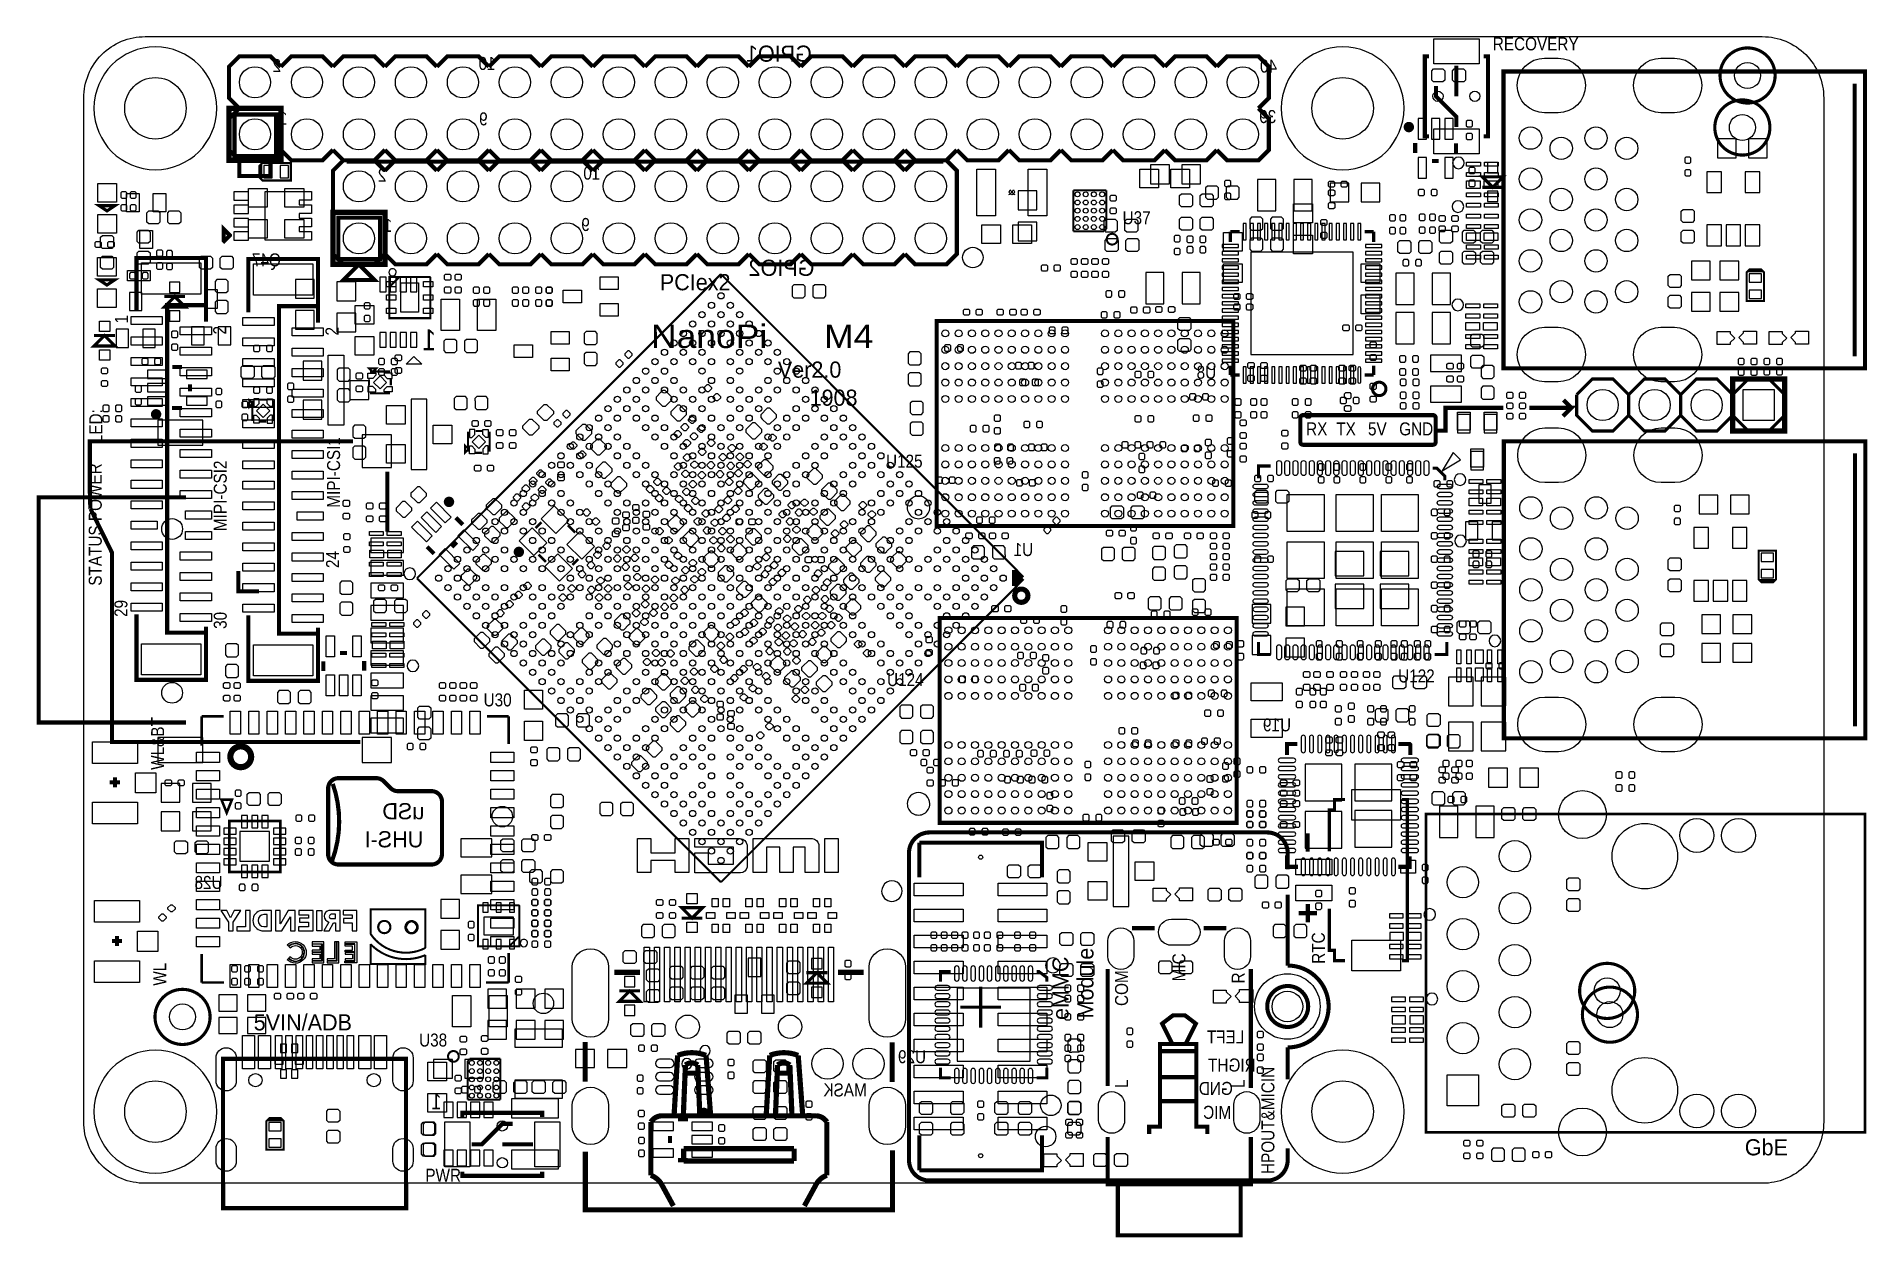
# Model space of a CAD drawing. Extents: x -2.3 to 87.1, y -2.6 to 56.
import ezdxf

# ---------------------------------------------------------------- set-up
doc = ezdxf.new("R2010")
doc.units = 0
doc.header["$MEASUREMENT"] = 0
for name, color, linetype in [('BG_OUTLINE', 254, 'CONTINUOUS'), ('PG_SILKSCREEN_BOTTOM', 12, 'CONTINUOUS'), ('PG_SILKSCREEN_TOP', 254, 'CONTINUOUS'), ('PG_SOLDERMASK_TOP', 9, 'CONTINUOUS'), ('PIN_BOTTOM', 1, 'CONTINUOUS'), ('PIN_TOP', 110, 'CONTINUOUS')]:
    doc.layers.add(name, color=color, linetype=linetype)

msp = doc.modelspace()

# ---------------------------------------------------------------- texts
at = {"layer": 'PG_SILKSCREEN_BOTTOM', "text_generation_flag": 2}
for s, p in [('GPIO1', (35.56762, 54.7751)), ('GPIO2', (35.69462, 44.31792)), ('uSD', (16.637, 17.78)), ('UHS-I', (16.5862, 16.4084))]:
    msp.add_text(s, height=0.7874, dxfattribs=at).set_placement(p)
for s, height, width, p in [('2', 0.635, 0.88, (9.63676, 54.27218)), ('10', 0.635, 0.88, (20.11934, 54.37124)), ('40', 0.635, 0.88, (58.293, 54.24424)), ('1', 0.635, 0.88, (9.9568, 51.69408)), ('9', 0.635, 0.88, (19.73072, 51.66614)), ('39', 0.635, 0.88, (58.25236, 51.7779)), ('2', 0.635, 0.88, (14.78026, 48.91786)), ('10', 0.635, 0.88, (25.23744, 49.01692)), ('1', 0.635, 0.88, (15.07236, 46.46422)), ('9', 0.635, 0.88, (24.72182, 46.5074)), ('Q47', 0.635, 0.88, (9.6266, 44.7802)), ('1', 1.016, 0.875, (17.2085, 40.682342)), ('U8', 0.635, 0.88, (55.3212, 39.2938)), ('U1', 0.635, 0.88, (46.3804, 30.6324)), ('U19', 0.635, 0.88, (58.9788, 22.0726)), ('U28', 0.635, 0.88, (6.7818, 14.3764)), ('LEFT', 0.635, 0.88, (56.6928, 6.8326)), ('U29', 0.635, 0.88, (41.148, 5.8674)), ('RIGHT', 0.635, 0.88, (57.2516, 5.461)), ('MASK', 0.635, 0.88, (38.2524, 4.2418)), ('GND', 0.635, 0.88, (56.134, 4.318)), ('1', 0.762, 0.866667, (17.4752, 3.6068)), ('MIC', 0.635, 0.88, (56.0578, 3.1496))]:
    msp.add_text(s, height=height, dxfattribs=dict(at, width=width)).set_placement(p)
at = {"layer": 'PG_SILKSCREEN_TOP'}
for s, height, width, p in [('RECOVERY', 0.635, 0.88, (68.834, 55.329684)), ('U37', 0.635, 0.88, (50.7492, 46.8376)), ('NanoPi', 1.143, 1.133333, (27.7114, 40.7924)), ('M4', 1.143, 1.133333, (36.1696, 40.7924)), ('RX', 0.635, 0.88, (59.7154, 36.5252)), ('TX', 0.635, 0.88, (61.1886, 36.5252)), ('5V', 0.635, 0.88, (62.738, 36.5252)), ('GND', 0.635, 0.88, (64.262, 36.5252)), ('U125', 0.635, 0.88, (39.1922, 34.9504)), ('U122', 0.635, 0.88, (64.2112, 24.4602)), ('U124', 0.635, 0.88, (39.243, 24.2824)), ('U30', 0.635, 0.88, (19.5326, 23.2918)), ('U38', 0.635, 0.88, (16.383, 6.6802)), ('PWR', 0.635, 0.88, (16.6878, 0.0762))]:
    msp.add_text(s, height=height, dxfattribs=dict(at, width=width)).set_placement(p)
for s, p in [('PCIex2', (28.1432, 43.6118)), ('Ver2.0', (33.909, 39.3446)), ('1908', (35.4584, 37.973)), ('5VIN/ADB', (8.3058, 7.4676)), ('GbE', (81.14538, 1.36652))]:
    msp.add_text(s, height=0.7874, dxfattribs=at).set_placement(p)
at = {"layer": 'PG_SILKSCREEN_TOP', "width": 0.88}
for s, p in [('1', (2.159, 41.9862)), ('2', (6.9596, 41.4528)), ('2', (12.446, 41.402)), ('LED:', (0.905967, 36.1442)), ('MIPI-CSI1', (12.5222, 32.9946)), ('STATUS POWER', (0.880567, 29.1846)), ('MIPI-CSI2', (6.985, 31.8516)), ('24', (12.4714, 30.0482)), ('29', (2.1336, 27.6606)), ('30', (6.985, 27.0764)), ('WL&BT', (3.928567, 20.193)), ('RTC', (60.6298, 10.7188)), ('WL', (4.030167, 9.652)), ('MIC', (53.815717, 9.86089)), ('COM', (51.015722, 8.660892)), ('R', (56.715711, 9.76089)), ('HPOUT&MICIN', (58.166, 0.4572)), ('L', (51.015722, 4.660875)), ('L', (56.715711, 4.660875))]:
    msp.add_text(s, height=0.635, rotation=90, dxfattribs=at).set_placement(p)
at = {"layer": 'PG_SILKSCREEN_TOP'}
for s, p in [('eMMC', (48.1076, 7.9756)), ('Module', (49.3268, 8.0518))]:
    msp.add_text(s, height=0.7874, rotation=90, dxfattribs=at).set_placement(p)

# ---------------------------------------------------------------- linework, layer by layer
at = {"layer": 'BG_OUTLINE'}
msp.add_lwpolyline([(2.999994, 55.999888), (81.999836, 55.999888, -0.414214), (84.99983, 52.999894), (84.99983, 2.999994, -0.414214), (81.999836, 0), (2.999994, 0, -0.414214), (0, 2.999994), (0, 52.999894, -0.414214)], format="xyb", close=True, dxfattribs=at)
at = {"layer": 'PG_SILKSCREEN_BOTTOM'}
for points, const_width in [([(82.6262, 54.102, 1), (79.9338, 54.102, 1), (82.6262, 54.102)], 0.1524), ([(64.86017, 51.582828, 1), (64.60617, 51.582828, 1), (64.86017, 51.582828)], 0.254), ([(63.61303, 38.796468, 1), (62.959234, 38.796468, 1), (63.61303, 38.796468)], 0.150114), ([(3.662172, 37.55517, 1), (3.408172, 37.55517, 1), (3.662172, 37.55517)], 0.254), ([(0.308407, 33.464805, 0.018854), (0.328016, 32.945197), (1.375207, 30.811699), (1.375207, 21.552408), (13.516407, 21.552408)], 0.2), ([(46.126425, 28.696717, 1.000017), (45.478243, 28.696717, 0.999983), (46.126425, 28.696717)], 0.249936), ([(12.446, 15.5702), (16.9926, 15.5702, 0.414214), (17.5006, 16.0782), (17.5006, 18.6436, 0.414214), (16.9926, 19.1516), (15.348814, 19.1516, -0.198911), (14.989607, 19.300393), (14.652193, 19.637807, 0.198911), (14.292986, 19.7866), (12.446, 19.7866, 0.414214), (11.938, 19.2786), (11.938, 16.0782, 0.414214), (12.446, 15.5702)], 0.2032), ([(12.1412, 15.7734, 0.173707), (12.1666, 19.5072)], 0.2032), ([(14.984781, 12.517399, 1.000002), (14.383207, 12.517399, 0.999998), (14.984781, 12.517399)], 0.1), ([(16.314801, 12.507392, 0.999985), (15.713202, 12.507417, 1.000015), (16.314801, 12.507392)], 0.1), ([(16.693998, 11.497412, -0.38136), (14.013993, 12.177395)], 0.1), ([(14.013993, 11.677396, 0.311214), (16.693998, 11.1474)], 0.1), ([(6.1722, 8.128, 1), (3.4798, 8.128, 1), (6.1722, 8.128)], 0.1524), ([(75.90282, 8.23722, 1), (73.21042, 8.23722, 1), (75.90282, 8.23722)], 0.1524), ([(30.424628, 3.44043, 1), (30.170628, 3.44043, 1), (30.424628, 3.44043)], 0.254)]:
    msp.add_lwpolyline(points, format="xyb", dxfattribs=dict(at, const_width=const_width))
for points, const_width in [([(9.398, 52.197), (7.366, 52.197), (7.366, 50.165), (9.398, 50.165), (9.398, 52.197)], 0.2032), ([(65.040764, 50.322226), (65.040764, 50.800508)], 0.2032), ([(67.04076, 50.311812), (67.04076, 50.790094)], 0.2032), ([(41.98874, 49.89576), (12.84224, 49.89576)], 0.2032), ([(65.857882, 49.923192), (66.196972, 49.923192)], 0.2032), ([(68.326, 49.149), (69.342, 49.149), (68.834, 48.641), (68.326, 49.149)], 0.1524), ([(68.326, 48.641), (69.342, 48.641)], 0.1524), ([(6.866992, 46.014005), (7.141997, 46.289011), (7.141997, 46.290001), (6.839001, 46.592998), (6.839001, 46.041996), (6.866992, 46.014005)], 0.2), ([(14.47292, 47.16272), (12.44092, 47.16272), (12.44092, 45.13072), (14.47292, 45.13072), (14.47292, 47.16272)], 0.2032), ([(56.01462, 46.47438), (56.468772, 46.47438)], 0.150114), ([(56.01462, 46.47438), (56.01462, 45.97654)], 0.150114), ([(63.01486, 46.47438), (62.575694, 46.47438)], 0.150114), ([(63.01486, 46.47438), (63.01486, 45.97654)], 0.150114), ([(31.1277, 44.402299), (16.278301, 29.5529)], 0.100076), ([(45.623455, 29.906544), (31.1277, 44.402299)], 0.100076), ([(4.953, 42.799), (3.937, 42.799), (4.445, 43.307), (4.953, 42.799)], 0.1524), ([(4.953, 43.307), (3.937, 43.307)], 0.1524), ([(4.806188, 39.86276), (4.327906, 39.86276)], 0.2032), ([(56.01462, 39.47414), (56.01462, 39.933118)], 0.150114), ([(56.01462, 39.47414), (56.468772, 39.47414)], 0.150114), ([(63.01486, 39.47414), (62.575694, 39.47414)], 0.150114), ([(63.01486, 39.47414), (63.01486, 39.933118)], 0.150114), ([(5.194808, 38.679882), (5.194808, 39.018972)], 0.2032), ([(4.795774, 37.862764), (4.317492, 37.862764)], 0.2032), ([(8.222996, 38.054001), (8.222996, 38.043993), (8.082991, 37.904014), (8.082991, 38.254), (8.222996, 38.113995), (8.222996, 38.054001)], 0.1), ([(8.233004, 37.234012), (8.233004, 38.213995)], 0.1), ([(8.913012, 38.264008), (8.612988, 38.264008)], 0.1), ([(9.292996, 37.234012), (9.292996, 38.213995)], 0.1), ([(8.913012, 37.194007), (8.612988, 37.194007)], 0.1), ([(13.150799, 36.23851), (0.298399, 36.23851), (0.298399, 33.724799), (0.328016, 32.945197)], 0.2), ([(14.828012, 31.825209), (14.828012, 34.755201)], 0.2), ([(4.998009, 33.505191), (-2.202002, 33.505191), (-2.202002, 22.505187), (4.998009, 22.505187)], 0.2), ([(7.557999, 29.905198), (7.557999, 28.9052), (8.557997, 28.9052)], 0.2), ([(16.278301, 29.5529), (31.1277, 14.703501)], 0.100076), ([(45.465035, 29.165499), (45.464857, 29.949115)], 0.249936), ([(45.464857, 29.949115), (45.856931, 29.55704)], 0.249936), ([(45.830719, 29.531158), (45.465035, 29.165499)], 0.249936), ([(45.623455, 29.199256), (45.623455, 29.906544)], 0.100076), ([(45.830896, 29.53098), (45.830719, 29.531158)], 0.249936), ([(45.856931, 29.55704), (45.830896, 29.53098)], 0.249936), ([(31.1277, 14.703501), (45.623455, 29.199256)], 0.100076), ([(58.78322, 20.91944), (58.78322, 21.45284), (59.29122, 21.45284)], 0.2), ([(64.80302, 20.91944), (64.80302, 21.42744), (64.77762, 21.45284), (64.21882, 21.45284)], 0.2), ([(6.731, 18.7325), (6.985, 18.0975), (7.239, 18.7325), (6.731, 18.7325)], 0.127), ([(7.10659, 17.700066), (7.10659, 15.200071), (9.60661, 15.200071), (9.60661, 17.700066), (7.10659, 17.700066)], 0.127), ([(58.78322, 16.01724), (58.78322, 15.45844), (59.31662, 15.45844)], 0.2), ([(64.77762, 15.96644), (64.77762, 15.45844), (64.21882, 15.45844)], 0.2), ([(14.013993, 12.177395), (14.013993, 13.3874), (16.693998, 13.3874), (16.693998, 11.497412)], 0.1), ([(21.253018, 13.572998), (19.263004, 13.572998), (19.263004, 11.573002), (21.273008, 11.573002), (21.273008, 13.553008), (21.253018, 13.572998)], 0.1), ([(16.693998, 11.1474), (16.693998, 10.707395), (14.013993, 10.707395), (14.013993, 11.677396)], 0.1), ([(21.263, 12.062993), (21.263, 12.053011), (20.792999, 11.58301)], 0.1), ([(36.322, 9.779), (35.306, 9.779), (35.814, 10.287), (36.322, 9.779)], 0.1524), ([(36.322, 10.287), (35.306, 10.287)], 0.1524), ([(41.850005, 9.846996), (41.850005, 10.346995), (42.350004, 10.346995)], 0.150012), ([(47.049995, 9.846996), (47.049995, 10.046995), (46.649996, 10.346995), (46.549996, 10.346995)], 0.150012), ([(27.178, 8.89), (26.162, 8.89), (26.67, 9.398), (27.178, 8.89)], 0.1524), ([(27.178, 9.398), (26.162, 9.398)], 0.1524), ([(53.7972, 8.2042), (53.213, 8.2042), (52.6796, 7.7978), (53.1622, 6.8326)], 0.2032), ([(53.213, 8.2042), (53.7972, 8.2042), (54.3306, 7.7978), (53.848, 6.8326)], 0.2032), ([(54.8894, 2.413), (54.8894, 2.7686), (54.356, 2.7686), (54.356, 6.8072), (52.578, 6.8072), (52.578, 2.7686), (52.0446, 2.7686), (52.0446, 2.413)], 0.2032), ([(54.356, 6.4516), (52.578, 6.4516)], 0.2032), ([(41.850005, 5.647004), (41.850005, 5.147005), (42.350004, 5.147005)], 0.150012), ([(47.049995, 5.647004), (47.049995, 5.147005), (46.549996, 5.147005)], 0.150012), ([(54.3306, 5.1816), (52.5526, 5.1816)], 0.2032), ([(54.356, 4.0132), (52.578, 4.0132)], 0.2032), ([(29.037026, 3.132836), (29.515308, 3.132836)], 0.2032), ([(28.637992, 2.315718), (28.637992, 1.976628)], 0.2032), ([(29.026612, 1.13284), (29.504894, 1.13284)], 0.2032)]:
    msp.add_lwpolyline(points, dxfattribs=dict(at, const_width=const_width))
for points in [[(8.627999, 49.732997, 0.2, 0.2, 0), (8.627999, 49.073003, 0.1, 0.1, 0), (8.727999, 48.973003, 0.1, 0.1, 0), (10.117988, 48.973003, 0.1, 0.1, 0), (10.117988, 49.822989, 0.1, 0.1, 0), (8.717991, 49.822989, 0.1, 0.1, 0), (8.627999, 49.732997, 0.1, 0.1, 0)], [(81.990997, 44.585001, 0.2, 0.2, 0), (81.331003, 44.585001, 0.1, 0.1, 0), (81.231003, 44.485001, 0.1, 0.1, 0), (81.231003, 43.095012, 0.1, 0.1, 0), (82.080989, 43.095012, 0.1, 0.1, 0), (82.080989, 44.495009, 0.1, 0.1, 0), (81.990997, 44.585001, 0.1, 0.1, 0)], [(81.915203, 29.405199, 0.2, 0.2, 0), (82.575197, 29.405199, 0.1, 0.1, 0), (82.675197, 29.505199, 0.1, 0.1, 0), (82.675197, 30.895188, 0.1, 0.1, 0), (81.825211, 30.895188, 0.1, 0.1, 0), (81.825211, 29.495191, 0.1, 0.1, 0), (81.915203, 29.405199, 0.1, 0.1, 0)], [(9.677197, 3.132201, 0.2, 0.2, 0), (9.017203, 3.132201, 0.1, 0.1, 0), (8.917203, 3.032201, 0.1, 0.1, 0), (8.917203, 1.642212, 0.1, 0.1, 0), (9.767189, 1.642212, 0.1, 0.1, 0), (9.767189, 3.042209, 0.1, 0.1, 0), (9.677197, 3.132201, 0.1, 0.1, 0)]]:
    msp.add_lwpolyline(points, format="xyseb", dxfattribs=at)
msp.add_lwpolyline([(3.242412, 44.573012), (3.242412, 44.072988), (2.142388, 44.072988), (2.142388, 44.573012), (3.242412, 44.573012)], dxfattribs=at)
for points in [[(12.7, 40.4495), (12.7, 37.0205), (11.938, 37.0205), (11.938, 40.4495)], [(16.129, 40.386), (16.51, 40.005), (15.748, 40.005)], [(64.77762, 15.78864), (65.05702, 15.78864), (65.05702, 15.15364), (64.34582, 15.15364), (64.34582, 15.45844), (64.77762, 15.45844)], [(7.674, 13.327405), (7.354011, 13.327405), (7.163994, 12.967411), (6.984009, 13.327405), (6.693992, 13.327405), (7.063994, 12.747396), (7.063994, 12.327407), (7.293991, 12.327407), (7.293991, 12.747396)], [(8.124012, 13.327405), (7.903997, 13.327405), (7.903997, 12.527407), (7.484008, 12.527407), (7.484008, 12.327407), (8.124012, 12.327407)], [(10.324008, 13.327405), (9.994011, 13.327405), (9.603994, 12.667412), (9.594012, 12.667412), (9.594012, 13.317398), (9.373997, 13.317398), (9.373997, 12.327407), (9.684004, 12.327407), (10.094011, 13.007391), (10.103993, 13.007391), (10.103993, 12.327407), (10.324008, 12.327407)], [(11.203991, 13.327405), (10.514, 13.327405), (10.514, 13.117398), (10.984001, 13.117398), (10.984001, 12.947396), (10.53399, 12.947396), (10.53399, 12.747396), (10.984001, 12.747396), (10.984001, 12.527407), (10.49401, 12.527407), (10.49401, 12.327407), (11.203991, 12.327407)], [(11.624005, 13.327405), (11.624005, 12.327407), (11.394008, 12.327407), (11.394008, 13.327405)], [(13.334009, 13.327405), (12.67399, 13.327405), (12.67399, 13.127406), (12.683998, 13.117398), (13.113995, 13.117398), (13.113995, 12.927406), (12.694006, 12.927406), (12.694006, 12.727407), (13.113995, 12.727407), (13.113995, 12.327407), (13.324002, 12.327407), (13.334009, 12.33739)], [(11.734013, 11.787403), (11.154004, 11.787403), (11.154004, 11.697411), (11.643995, 11.697411), (11.643995, 10.857408), (11.154004, 10.857408), (11.154004, 10.76739), (11.734013, 10.76739)], [(11.613998, 11.677396), (11.154004, 11.677396), (11.154004, 11.587404), (11.533988, 11.587404), (11.533988, 11.387404), (11.154004, 11.387404), (11.154004, 11.297412), (11.613998, 11.297412)], [(12.454001, 11.787403), (12.364009, 11.787403), (12.364009, 10.857408), (11.884, 10.857408), (11.884, 10.76739), (12.454001, 10.76739)], [(12.343994, 11.787403), (12.254001, 11.787403), (12.254001, 10.96739), (11.884, 10.96739), (11.884, 10.887405), (12.343994, 10.887405)], [(12.764008, 11.697411), (12.764008, 11.787403), (13.334009, 11.787403), (13.334009, 10.76739), (12.754, 10.76739), (12.754, 10.857408), (13.243992, 10.857408), (13.243992, 11.697411)], [(12.764008, 11.677396), (13.224002, 11.677396), (13.224002, 11.297412), (12.764008, 11.297412), (12.764008, 11.387404), (13.13401, 11.387404), (13.13401, 11.587404), (12.764008, 11.587404)], [(11.613998, 11.277397), (11.154004, 11.277397), (11.154004, 11.187405), (11.533988, 11.187405), (11.533988, 10.96739), (11.154004, 10.96739), (11.154004, 10.877398), (11.613998, 10.877398)], [(13.224002, 11.277397), (12.764008, 11.277397), (12.764008, 11.187405), (13.13401, 11.187405), (13.13401, 10.96739), (12.764008, 10.96739), (12.764008, 10.877398), (13.224002, 10.877398)]]:
    msp.add_lwpolyline(points, close=True, dxfattribs=at)
for points in [[(66.036952, 13.1318, 1), (65.469008, 13.1318, 1)], [(9.173997, 13.327405), (8.693988, 13.327405, 0.872811), (8.693988, 12.33739), (9.173997, 12.33739)], [(8.803996, 12.537389), (8.954008, 12.537389), (8.954008, 13.127406), (8.803996, 13.127406, 0.981991)], [(12.524003, 13.327405), (11.973992, 13.327405, 0.779257), (11.973992, 12.757404), (11.724005, 12.33739), (11.724005, 12.327407), (11.994007, 12.327407), (12.194007, 12.727407), (12.303989, 12.727407), (12.303989, 12.33739), (12.524003, 12.33739)], [(12.054002, 12.927406), (12.303989, 12.927406), (12.303989, 13.147396), (12.124004, 13.147396, 0.780739)], [(16.693998, 13.3874), (14.013993, 13.3874), (14.013993, 12.177395, 0.251482), (15.713989, 11.267389, 0.145098), (16.693998, 11.497412)], [(14.965782, 12.517399, 1), (14.402218, 12.517401, 1)], [(16.2703, 12.507392, 1), (15.7577, 12.507408, 1)], [(10.003993, 11.577396), (9.933991, 11.647399, -0.191249), (10.33399, 11.807393, -0.434172), (10.873994, 11.257407, -0.409084), (10.33399, 10.7474, -0.177231), (9.943998, 10.907395), (9.933991, 10.917403), (10.003993, 10.987405, 0.1942), (10.343998, 10.837393, 0.423064), (10.784002, 11.257407, 0.428491), (10.33399, 11.717401, 0.161119)], [(10.084003, 11.497412, -0.212453), (10.354005, 11.607394, -0.434958), (10.673994, 11.277397, -0.415545), (10.354005, 10.9474, -0.233171), (10.073996, 11.06739), (10.024008, 11.007395, 0.233334), (10.354005, 10.857408, 0.412653), (10.764012, 11.297412, 0.384369), (10.354005, 11.697411, 0.162283), (10.014001, 11.567389)], [(16.693998, 11.1474), (16.693998, 10.707395), (14.013993, 10.707395), (14.013993, 11.677396, 0.182829), (15.744012, 10.937392, 0.112071)], [(21.681008, 11.732997, 1), (21.325012, 11.733003, 1)], [(47.710598, 10.646994, 1), (46.989402, 10.647006, 1)], [(66.146172, 9.00176, 1), (65.578228, 9.00176, 1)], [(30.607, 6.477, 1), (30.099, 6.477, 1)], [(29.718, 5.842, 1), (29.21, 5.842, 1)]]:
    msp.add_lwpolyline(points, format="xyb", close=True, dxfattribs=at)
at = {"layer": 'PG_SILKSCREEN_TOP'}
for points, const_width in [([(7.60222, 55.03926), (7.09422, 54.53126), (7.09422, 53.00726), (7.60222, 52.49926)], 0.2032), ([(9.63422, 54.53126), (9.12622, 55.03926), (7.60222, 55.03926), (7.09422, 54.53126)], 0.2032), ([(12.17422, 54.53126), (11.66622, 55.03926), (10.14222, 55.03926), (9.63422, 54.53126)], 0.2032), ([(14.71422, 54.53126), (14.20622, 55.03926), (12.68222, 55.03926), (12.17422, 54.53126)], 0.2032), ([(17.25422, 54.53126), (16.74622, 55.03926), (15.22222, 55.03926), (14.71422, 54.53126)], 0.2032), ([(19.79422, 54.53126), (19.28622, 55.03926), (17.76222, 55.03926), (17.25422, 54.53126)], 0.2032), ([(22.33422, 54.53126), (21.82622, 55.03926), (20.30222, 55.03926), (19.79422, 54.53126)], 0.2032), ([(24.87422, 54.53126), (24.36622, 55.03926), (22.84222, 55.03926), (22.33422, 54.53126)], 0.2032), ([(27.41422, 54.53126), (26.90622, 55.03926), (25.38222, 55.03926), (24.87422, 54.53126)], 0.2032), ([(29.95422, 54.53126), (29.44622, 55.03926), (27.92222, 55.03926), (27.41422, 54.53126)], 0.2032), ([(32.49422, 54.53126), (31.98622, 55.03926), (30.46222, 55.03926), (29.95422, 54.53126)], 0.2032), ([(35.03422, 54.53126), (34.52622, 55.03926), (33.00222, 55.03926), (32.49422, 54.53126)], 0.2032), ([(37.57422, 54.53126), (37.06622, 55.03926), (35.54222, 55.03926), (35.03422, 54.53126)], 0.2032), ([(40.11422, 54.53126), (39.60622, 55.03926), (38.08222, 55.03926), (37.57422, 54.53126)], 0.2032), ([(42.65422, 54.53126), (42.14622, 55.03926), (40.62222, 55.03926), (40.11422, 54.53126)], 0.2032), ([(45.19422, 54.53126), (44.68622, 55.03926), (43.16222, 55.03926), (42.65422, 54.53126)], 0.2032), ([(47.73422, 54.53126), (47.22622, 55.03926), (45.70222, 55.03926), (45.19422, 54.53126)], 0.2032), ([(50.27422, 54.53126), (49.76622, 55.03926), (48.24222, 55.03926), (47.73422, 54.53126)], 0.2032), ([(52.81422, 54.53126), (52.30622, 55.03926), (50.78222, 55.03926), (50.27422, 54.53126)], 0.2032), ([(55.35422, 54.53126), (54.84622, 55.03926), (53.32222, 55.03926), (52.81422, 54.53126)], 0.2032), ([(57.89422, 54.53126), (57.38622, 55.03926), (55.86222, 55.03926), (55.35422, 54.53126)], 0.2032), ([(57.38622, 52.49926), (57.89422, 53.00726), (57.89422, 54.53126), (57.38622, 55.03926)], 0.2032), ([(65.715998, 55.036009), (65.515998, 55.036009), (65.515998, 51.135991), (65.715998, 51.135991)], 0.2), ([(67.056, 53.086), (67.056, 54.585997)], 0.2), ([(68.396002, 51.135991), (68.596002, 51.135991), (68.596002, 55.036009), (68.396002, 55.036009)], 0.2), ([(67.056, 51.586003), (67.056, 52.086002), (66.056002, 53.086), (66.056002, 53.585999)], 0.2), ([(87.016031, 39.795882), (87.016031, 54.295878), (69.356021, 54.295878), (69.356021, 39.795882), (87.016031, 39.795882)], 0.2), ([(86.516032, 40.385873), (86.516032, 53.705887)], 0.2), ([(7.09422, 52.49926), (9.63422, 52.49926), (9.63422, 49.95926), (7.09422, 49.95926), (7.09422, 52.49926)], 0.254), ([(7.60222, 52.49926), (7.09422, 51.99126), (7.09422, 50.46726), (7.60222, 49.95926)], 0.2032), ([(57.38622, 49.95926), (57.89422, 50.46726), (57.89422, 51.99126), (57.38622, 52.49926)], 0.2032), ([(7.09422, 50.46726), (7.60222, 49.95926), (9.12622, 49.95926), (9.63422, 50.46726)], 0.2032), ([(9.63422, 50.46726), (10.14222, 49.95926), (11.66622, 49.95926), (12.17422, 50.46726)], 0.2032), ([(12.17422, 50.46726), (12.68222, 49.95926), (14.20622, 49.95926), (14.71422, 50.46726)], 0.2032), ([(14.71422, 50.46726), (15.22222, 49.95926), (16.74622, 49.95926), (17.25422, 50.46726)], 0.2032), ([(17.25422, 50.46726), (17.76222, 49.95926), (19.28622, 49.95926), (19.79422, 50.46726)], 0.2032), ([(19.79422, 50.46726), (20.30222, 49.95926), (21.82622, 49.95926), (22.33422, 50.46726)], 0.2032), ([(22.33422, 50.46726), (22.84222, 49.95926), (24.36622, 49.95926), (24.87422, 50.46726)], 0.2032), ([(24.87422, 50.46726), (25.38222, 49.95926), (26.90622, 49.95926), (27.41422, 50.46726)], 0.2032), ([(27.41422, 50.46726), (27.92222, 49.95926), (29.44622, 49.95926), (29.95422, 50.46726)], 0.2032), ([(29.95422, 50.46726), (30.46222, 49.95926), (31.98622, 49.95926), (32.49422, 50.46726)], 0.2032), ([(32.49422, 50.46726), (33.00222, 49.95926), (34.52622, 49.95926), (35.03422, 50.46726)], 0.2032), ([(35.03422, 50.46726), (35.54222, 49.95926), (37.06622, 49.95926), (37.57422, 50.46726)], 0.2032), ([(37.57422, 50.46726), (38.08222, 49.95926), (39.60622, 49.95926), (40.11422, 50.46726)], 0.2032), ([(40.11422, 50.46726), (40.62222, 49.95926), (42.14622, 49.95926), (42.65422, 50.46726)], 0.2032), ([(42.65422, 50.46726), (43.16222, 49.95926), (44.68622, 49.95926), (45.19422, 50.46726)], 0.2032), ([(45.19422, 50.46726), (45.70222, 49.95926), (47.22622, 49.95926), (47.73422, 50.46726)], 0.2032), ([(47.73422, 50.46726), (48.24222, 49.95926), (49.76622, 49.95926), (50.27422, 50.46726)], 0.2032), ([(50.27422, 50.46726), (50.78222, 49.95926), (52.30622, 49.95926), (52.81422, 50.46726)], 0.2032), ([(52.81422, 50.46726), (53.32222, 49.95926), (54.84622, 49.95926), (55.35422, 50.46726)], 0.2032), ([(55.35422, 50.46726), (55.86222, 49.95926), (57.38622, 49.95926), (57.89422, 50.46726)], 0.2032), ([(7.60222, 49.95926), (7.60222, 49.19726), (9.12622, 49.19726), (9.12622, 49.95926)], 0.2032), ([(12.68222, 49.95926), (12.17422, 49.45126), (12.17422, 45.38726), (12.68222, 44.87926)], 0.2032), ([(14.71422, 49.45126), (14.20622, 49.95926), (12.68222, 49.95926), (12.17422, 49.45126)], 0.2032), ([(17.25422, 49.45126), (16.74622, 49.95926), (15.22222, 49.95926), (14.71422, 49.45126)], 0.2032), ([(19.79422, 49.45126), (19.28622, 49.95926), (17.76222, 49.95926), (17.25422, 49.45126)], 0.2032), ([(22.33422, 49.45126), (21.82622, 49.95926), (20.30222, 49.95926), (19.79422, 49.45126)], 0.2032), ([(24.87422, 49.45126), (24.36622, 49.95926), (22.84222, 49.95926), (22.33422, 49.45126)], 0.2032), ([(27.41422, 49.45126), (26.90622, 49.95926), (25.38222, 49.95926), (24.87422, 49.45126)], 0.2032), ([(29.95422, 49.45126), (29.44622, 49.95926), (27.92222, 49.95926), (27.41422, 49.45126)], 0.2032), ([(32.49422, 49.45126), (31.98622, 49.95926), (30.46222, 49.95926), (29.95422, 49.45126)], 0.2032), ([(35.03422, 49.45126), (34.52622, 49.95926), (33.00222, 49.95926), (32.49422, 49.45126)], 0.2032), ([(37.57422, 49.45126), (37.06622, 49.95926), (35.54222, 49.95926), (35.03422, 49.45126)], 0.2032), ([(40.11422, 49.45126), (39.60622, 49.95926), (38.08222, 49.95926), (37.57422, 49.45126)], 0.2032), ([(40.11422, 49.45126), (40.62222, 49.95926), (42.14622, 49.95926), (42.65422, 49.45126), (42.65422, 45.38726), (42.14622, 44.87926), (40.62222, 44.87926), (40.11422, 45.38726)], 0.2032), ([(48.3489, 46.498002), (48.3489, 48.497998)], 0.100076), ([(48.3489, 48.497998), (49.9491, 48.497998)], 0.100076), ([(49.9491, 48.497998), (49.9491, 46.598078)], 0.100076), ([(1.39192, 47.74184), (0.75692, 47.74184), (1.13792, 47.48784), (1.51892, 47.74184), (1.39192, 47.74184)], 0.1524), ([(12.17422, 47.41926), (14.71422, 47.41926), (14.71422, 44.87926), (12.17422, 44.87926), (12.17422, 47.41926)], 0.254), ([(49.849024, 46.498002), (48.3489, 46.498002)], 0.100076), ([(49.9491, 46.598078), (49.849024, 46.498002)], 0.100076), ([(5.977357, 42.086911), (5.977357, 45.186905), (2.577363, 45.186905), (2.577363, 42.58691)], 0.2), ([(11.438357, 42.038651), (11.438357, 45.138645), (8.038363, 45.138645), (8.038363, 42.53865)], 0.2), ([(12.17422, 45.38726), (12.68222, 44.87926), (14.20622, 44.87926), (14.71422, 45.38726)], 0.2032), ([(13.44422, 44.87926), (12.68222, 44.11726), (14.20622, 44.11726), (13.44422, 44.87926)], 0.2032), ([(14.71422, 45.38726), (15.22222, 44.87926), (16.74622, 44.87926), (17.25422, 45.38726)], 0.2032), ([(17.25422, 45.38726), (17.76222, 44.87926), (19.28622, 44.87926), (19.79422, 45.38726)], 0.2032), ([(19.79422, 45.38726), (20.30222, 44.87926), (21.82622, 44.87926), (22.33422, 45.38726)], 0.2032), ([(22.33422, 45.38726), (22.84222, 44.87926), (24.36622, 44.87926), (24.87422, 45.38726)], 0.2032), ([(24.87422, 45.38726), (25.38222, 44.87926), (26.90622, 44.87926), (27.41422, 45.38726)], 0.2032), ([(27.41422, 45.38726), (27.92222, 44.87926), (29.44622, 44.87926), (29.95422, 45.38726)], 0.2032), ([(29.95422, 45.38726), (30.46222, 44.87926), (31.98622, 44.87926), (32.49422, 45.38726)], 0.2032), ([(32.49422, 45.38726), (33.00222, 44.87926), (34.52622, 44.87926), (35.03422, 45.38726)], 0.2032), ([(35.03422, 45.38726), (35.54222, 44.87926), (37.06622, 44.87926), (37.57422, 45.38726)], 0.2032), ([(37.57422, 45.38726), (38.08222, 44.87926), (39.60622, 44.87926), (40.11422, 45.38726)], 0.2032), ([(1.3843, 44.12234), (0.7493, 44.12234), (1.1303, 43.86834), (1.5113, 44.12234), (1.3843, 44.12234)], 0.1524), ([(16.925798, 44.240018), (16.925798, 42.250004), (14.925802, 42.250004), (14.925802, 44.260008), (16.905808, 44.260008), (16.925798, 44.240018)], 0.1), ([(15.415793, 44.25), (15.405811, 44.25), (14.93581, 43.779999)], 0.1), ([(5.877357, 42.886909), (4.07736, 42.886909), (4.07736, 26.886891), (5.977357, 26.886891)], 0.2), ([(11.338357, 42.838649), (9.53836, 42.838649), (9.53836, 26.838631), (11.438357, 26.838631)], 0.2), ([(41.662756, 32.10687), (41.662756, 42.10685), (56.162804, 42.10685), (56.162804, 32.10687), (41.662756, 32.10687), (41.662756, 42.10685), (56.162804, 42.10685), (56.162804, 32.10687)], 0.2), ([(0.508, 40.894), (1.524, 40.894), (1.016, 41.402), (0.508, 40.894)], 0.1524), ([(0.508, 41.402), (1.524, 41.402)], 0.1524), ([(14.142999, 39.656004), (14.153007, 39.656004), (14.292986, 39.796009), (13.943, 39.796009), (14.083005, 39.656004), (14.142999, 39.656004)], 0.1), ([(14.962988, 39.645996), (13.983005, 39.645996)], 0.1), ([(72.93356, 38.5191), (73.69556, 39.2811), (74.71156, 39.2811), (75.47356, 38.5191)], 0.1524), ([(75.47356, 38.5191), (76.23556, 39.2811), (77.25156, 39.2811), (78.01356, 38.5191)], 0.1524), ([(78.01356, 38.5191), (78.77556, 39.2811), (79.79156, 39.2811), (80.55356, 38.5191)], 0.1524), ([(83.09356, 36.7411), (80.55356, 36.7411), (80.55356, 39.2811), (83.09356, 39.2811), (83.09356, 36.7411)], 0.254), ([(80.55356, 38.5191), (81.31556, 39.2811), (82.33156, 39.2811), (83.09356, 38.5191)], 0.1524), ([(13.932992, 38.965988), (13.932992, 39.266012)], 0.1), ([(14.962988, 38.586004), (13.983005, 38.586004)], 0.1), ([(15.002993, 38.965988), (15.002993, 39.266012)], 0.1), ([(72.93356, 38.5191), (72.93356, 37.5031), (73.69556, 36.7411), (74.71156, 36.7411), (75.47356, 37.5031), (75.47356, 38.5191)], 0.1524), ([(72.93356, 37.5031), (72.93356, 38.5191)], 0.1524), ([(75.47356, 38.5191), (75.47356, 37.5031), (76.23556, 36.7411), (77.25156, 36.7411), (78.01356, 37.5031), (78.01356, 38.5191)], 0.1524), ([(78.01356, 38.5191), (78.01356, 37.5031), (78.77556, 36.7411), (79.79156, 36.7411), (80.55356, 37.5031), (80.55356, 38.5191)], 0.1524), ([(80.55356, 38.5191), (80.55356, 37.5031), (81.31556, 36.7411), (82.33156, 36.7411), (83.09356, 37.5031), (83.09356, 38.5191)], 0.1524), ([(66.04, 36.7538), (66.5226, 36.7538), (66.5226, 37.8714), (69.342, 37.8714)], 0.2032), ([(70.612, 37.8714), (72.6694, 37.8714), (72.263, 37.465)], 0.2032), ([(72.6694, 37.8714), (72.2884, 38.2524)], 0.2032), ([(18.774004, 36.705388), (18.774004, 35.725405)], 0.1), ([(19.454012, 36.745393), (19.153988, 36.745393)], 0.1), ([(19.833996, 36.705388), (19.833996, 35.725405)], 0.1), ([(18.763996, 35.885399), (18.763996, 35.895407), (18.623991, 36.035386), (18.623991, 35.6854), (18.763996, 35.825405), (18.763996, 35.885399)], 0.1), ([(87.033811, 21.733942), (87.033811, 36.233938), (69.373801, 36.233938), (69.373801, 21.733942), (87.033811, 21.733942)], 0.2), ([(19.454012, 35.675392), (19.153988, 35.675392)], 0.1), ([(57.991248, 35.031731), (57.391249, 35.031731), (57.391249, 34.431732)], 0.150012), ([(66.491231, 34.331732), (66.491231, 34.531732), (66.091232, 34.931731), (65.891232, 34.931731)], 0.150012), ([(86.533812, 22.323933), (86.533812, 35.643947)], 0.2), ([(18.517794, 32.171335), (18.179593, 32.509536)], 0.2032), ([(22.072295, 31.996329), (22.359671, 32.283705)], 0.127), ([(23.65281, 32.140017), (24.012017, 31.78081)], 0.127), ([(18.222163, 31.311393), (17.982387, 31.071617)], 0.2032), ([(17.110964, 30.749748), (16.772763, 31.087949)], 0.2032), ([(22.215983, 30.70319), (22.57519, 30.343983)], 0.127), ([(23.868329, 30.200295), (24.155705, 30.487671)], 0.127), ([(2.577363, 27.786889), (2.577363, 24.586895), (5.977357, 24.586895), (5.977357, 27.18689)], 0.2), ([(8.038363, 27.738629), (8.038363, 24.538635), (11.438357, 24.538635), (11.438357, 27.13863)], 0.2), ([(41.817696, 17.60601), (41.817696, 27.60599), (56.317744, 27.60599), (56.317744, 17.60601), (41.817696, 17.60601), (41.817696, 27.60599), (56.317744, 27.60599), (56.317744, 17.60601)], 0.2), ([(12.517882, 25.895808), (12.856972, 25.895808)], 0.2032), ([(57.991248, 25.831749), (57.391249, 25.831749), (57.391249, 26.431748)], 0.150012), ([(65.991232, 25.831749), (66.591231, 25.831749), (66.591231, 26.431748)], 0.150012), ([(11.700764, 25.496774), (11.700764, 25.018492)], 0.2032), ([(13.70076, 25.507188), (13.70076, 25.028906)], 0.2032), ([(5.75879, 21.377504), (5.75879, 22.806812)], 0.127), ([(5.75879, 22.806812), (6.84149, 22.806812)], 0.127), ([(19.692798, 22.806812), (20.75881, 22.806812)], 0.127), ([(20.75881, 22.806812), (20.75881, 21.453602)], 0.127), ([(1.273988, 19.5834), (1.774012, 19.5834)], 0.2), ([(1.524, 19.333388), (1.524, 19.833412)], 0.2), ([(60.84951, 16.2052), (60.84951, 18.2372), (61.10351, 18.2372), (61.10351, 18.7452), (61.61151, 18.7452)], 0.1524), ([(64.40551, 18.7452), (64.65951, 18.7452), (64.65951, 10.8712), (64.40551, 10.8712)], 0.1524), ([(65.5701, 2.48666), (65.5701, 18.03146), (87.011688, 18.03146), (87.011688, 2.48666), (65.5701, 2.48666)], 0.127), ([(59.79414, 17.09166), (59.79414, 16.20266)], 0.2032), ([(46.814994, 14.935987), (46.814994, 16.636009), (40.815006, 16.636009)], 0.2), ([(40.815006, 14.935987), (40.815006, 16.636009)], 0.2), ([(30.226, 13.462), (29.21, 13.462), (29.718, 12.954), (30.226, 13.462)], 0.1524), ([(58.814995, 14.097), (58.814995, 11.135995)], 0.2), ([(59.795105, 13.64168), (59.795105, 12.75268)], 0.2032), ([(61.61151, 10.8712), (61.10351, 10.8712), (61.10351, 11.3792), (60.84951, 11.3792), (60.84951, 13.4112)], 0.1524), ([(30.226, 12.954), (29.21, 12.954)], 0.1524), ([(51.215722, 12.460884), (52.31572, 12.460884)], 0.2), ([(54.715715, 12.460884), (55.815713, 12.460884)], 0.2), ([(59.35726, 13.1953), (60.24626, 13.1953)], 0.2032), ([(1.375588, 11.8364), (1.875612, 11.8364)], 0.2), ([(1.6256, 11.586388), (1.6256, 12.086412)], 0.2), ([(5.75879, 9.806788), (5.75879, 11.197488)], 0.127), ([(20.75881, 11.245799), (20.75881, 9.806788)], 0.127), ([(6.845097, 9.806788), (5.75879, 9.806788)], 0.127), ([(20.75881, 9.806788), (19.654088, 9.806788)], 0.127), ([(25.913994, 10.30539), (27.174012, 10.30539)], 0.250012), ([(36.843995, 10.30539), (38.103988, 10.30539)], 0.250012), ([(50.015724, 4.760874), (50.015724, 10.460888)], 0.2), ([(57.01571, 10.460888), (57.01571, 4.660875)], 0.2), ([(43.815, 9.600006), (43.815, 8.600008), (42.815002, 8.600008)], 0.150089), ([(43.815, 7.60001), (43.815, 8.600008), (44.814998, 8.600008)], 0.150089), ([(24.494007, 6.905396), (24.494007, 4.965395)], 0.250012), ([(30.401489, 6.247994), (30.620995, 3.344494)], 0.254), ([(34.901607, 6.247994), (35.121088, 3.344494)], 0.254), ([(39.494003, 6.885381), (39.494003, 4.945405)], 0.250012), ([(6.8072, -1.2097), (15.748, -1.2097), (15.748, 6.0801), (6.8072, 6.0801), (6.8072, -1.2097)], 0.2), ([(18.7579, 5.979922), (18.857976, 6.079998)], 0.100076), ([(18.7579, 4.080002), (18.7579, 5.979922)], 0.100076), ([(18.857976, 6.079998), (20.3581, 6.079998)], 0.100076), ([(20.3581, 6.079998), (20.3581, 4.080002)], 0.100076), ([(29.393896, 5.379288), (29.994098, 5.379288)], 0.254), ([(29.994098, 5.779389), (30.093895, 3.379292)], 0.254), ([(33.893989, 5.379288), (34.493987, 5.379288)], 0.254), ([(34.493987, 5.779389), (34.594013, 3.379292)], 0.254), ([(20.3581, 4.080002), (18.7579, 4.080002)], 0.100076), ([(22.397009, 3.245002), (22.397009, 3.445002), (18.496991, 3.445002), (18.496991, 3.245002)], 0.2), ([(18.947003, 1.905), (19.447002, 1.905), (20.447, 2.904998), (20.946999, 2.904998)], 0.2), ([(20.447, 1.905), (21.946997, 1.905)], 0.2), ([(29.304005, 1.0954), (29.304005, 1.695298)], 0.254), ([(29.304005, 1.695298), (34.703995, 1.695298)], 0.254), ([(34.703995, 1.695298), (34.703995, 1.0954)], 0.254), ([(46.814994, 2.336013), (46.814994, 0.635991), (40.815006, 0.635991)], 0.2), ([(40.815006, 2.336013), (40.815006, 0.635991)], 0.2), ([(56.515711, -0.039116), (56.515711, -2.539111), (50.515723, -2.539111), (50.515723, -0.039116), (50.015724, -0.039116), (50.015724, 2.260879)], 0.2), ([(57.01571, 2.260879), (57.01571, -0.039116), (50.515723, -0.039116)], 0.2), ([(58.814995, 1.7018), (58.814995, 1.13599)], 0.2), ([(39.50401, 1.605382), (39.50401, -1.294613), (24.50399, -1.294613), (24.50399, 1.545387)], 0.250012), ([(34.703995, 1.0954), (29.304005, 1.0954)], 0.254), ([(6.80974, 0.01016), (6.80974, -1.22174), (15.75308, -1.22174), (15.75308, 0)], 0.2032), ([(18.496991, 0.564998), (18.496991, 0.364998), (22.397009, 0.364998), (22.397009, 0.564998)], 0.2), ([(35.804094, -0.004699), (35.203892, -1.104519)], 0.254)]:
    msp.add_lwpolyline(points, dxfattribs=dict(at, const_width=const_width))
for points, const_width in [([(82.3722, 51.562, 1), (79.6798, 51.562, 1), (82.3722, 51.562)], 0.1524), ([(50.50155, 46.108112, 1), (49.976278, 46.108112, 1), (50.50155, 46.108112)], 0.100076), ([(59.563, 37.5158), (65.913, 37.5158, -0.414214), (66.04, 37.3888), (66.04, 36.195, -0.414214), (65.913, 36.068), (59.563, 36.068, -0.414214), (59.436, 36.195), (59.436, 37.3888, -0.414214), (59.563, 37.5158)], 0.2032), ([(17.970906, 33.280223, 1.000049), (17.716932, 33.280198, 0.999951), (17.970906, 33.280223)], 0.254), ([(21.346693, 30.925897, -0.999968), (21.16709, 30.746294, -1.000032), (21.346693, 30.925897)], 0.254), ([(8.177606, 20.830489, 0.999996), (7.162597, 20.830515, 1.000004), (8.177606, 20.830489)], 0.299999), ([(57.814997, 0.135992), (41.315005, 0.135992, -0.414212), (40.315007, 1.13599), (40.315007, 16.13601, -0.414212), (41.315005, 17.136008), (57.814997, 17.136008, -0.414212), (58.814995, 16.13601), (58.814995, 15.3416)], 0.2), ([(58.814995, 11.135995), (58.814995, 10.635996, -1.000002), (58.814995, 6.636004), (58.814995, 5.08)], 0.2), ([(75.7682, 9.398, 1), (73.0758, 9.398, 1), (75.7682, 9.398)], 0.1524), ([(59.814993, 8.636, 1), (57.814997, 8.636, 1), (59.814993, 8.636)], 0.2), ([(18.322036, 6.1976, 1), (17.796764, 6.1976, 1), (18.322036, 6.1976)], 0.100076), ([(28.840913, 3.344494), (29.011601, 6.247994, -0.189392), (30.401489, 6.247994)], 0.254), ([(33.341107, 3.344494), (33.511693, 6.247994, -0.189396), (34.901607, 6.247994)], 0.254), ([(29.294099, 3.379292), (29.393896, 5.779389, -0.333185), (29.994098, 5.779389)], 0.254), ([(33.793913, 3.379292), (33.893989, 5.779389, -0.333121), (34.493987, 5.779389)], 0.254), ([(27.704009, 0.3953), (27.704009, 2.995498, -0.236058), (28.203906, 3.295498)], 0.254), ([(28.203906, 3.295498), (35.804094, 3.295498, -0.236023), (36.303991, 2.995498)], 0.254), ([(36.303991, 2.995498), (36.303991, 0.3953, 0.162249), (35.804094, -0.004699)], 0.254), ([(58.814995, 1.13599, -0.414212), (57.814997, 0.135992)], 0.2), ([(28.804108, -1.104519), (28.203906, -0.004699, 0.151059), (27.704009, 0.3953)], 0.254)]:
    msp.add_lwpolyline(points, format="xyb", dxfattribs=dict(at, const_width=const_width))
for points in [[(67.441572, 49.8348, 1), (66.873628, 49.8348, 1)], [(67.416172, 47.7012, 1), (66.848228, 47.7012, 1)], [(15.2638, 44.490005, 1), (14.9078, 44.490015, 1)], [(67.408552, 42.89806, 1), (66.840608, 42.89806, 1)], [(67.517772, 34.3662, 1), (66.949828, 34.3662, 1)], [(41.330677, 33.010069, 1), (40.227683, 33.010051, 1)], [(67.543172, 31.369, 1), (66.975228, 31.369, 1)], [(16.209772, 29.7688, 1), (15.641828, 29.7688, 1)], [(69.219572, 26.4922, 1), (68.651628, 26.4922, 1)], [(16.362172, 25.273, 1), (15.794228, 25.273, 1)], [(41.333217, 18.534609, 1), (40.230223, 18.534591, 1)], [(29.849394, 16.831996), (32.069405, 16.831996, -0.337671), (32.409409, 16.521989), (32.409409, 15.442006, -0.346102), (32.079413, 15.161997), (29.849394, 15.161997), (29.849394, 16.131997), (30.509388, 16.131997), (30.509388, 15.582011), (31.74939, 15.582011), (31.74939, 16.421989), (29.849394, 16.421989)], [(32.699401, 16.831996), (35.579406, 16.831996, -0.326551), (35.909402, 16.552012), (35.909402, 15.172004), (35.249409, 15.172004), (35.249409, 16.421989), (34.659392, 16.421989), (34.659392, 15.172004), (33.999399, 15.172004), (33.999399, 16.421989), (33.359395, 16.421989), (33.359395, 15.172004), (32.699401, 15.172004)], [(39.980006, 14.269212, 1), (38.979994, 14.269188, 1)]]:
    msp.add_lwpolyline(points, format="xyb", close=True, dxfattribs=at)
for points in [[(45.2628, 48.516997, -0.641984), (45.181495, 48.277297)], [(45.344105, 48.281311, -0.690911), (45.2628, 48.516997)], [(45.420305, 48.514991, -0.618079), (45.344105, 48.281311)], [(45.499503, 48.281311, -0.695297), (45.420305, 48.514991)]]:
    msp.add_lwpolyline(points, format="xyb", dxfattribs=at)
for points in [[(16.764, 34.8615), (16.764, 38.2905), (16.002, 38.2905), (16.002, 34.8615)], [(66.358465, 34.795943), (67.256482, 35.334753), (66.897275, 35.69396)], [(27.0494, 16.831996), (27.709393, 16.831996), (27.709393, 16.131997), (28.899409, 16.131997), (28.899409, 16.831996), (29.559402, 16.831996), (29.559402, 15.172004), (28.899409, 15.172004), (28.899409, 15.772003), (27.709393, 15.772003), (27.709393, 15.172004), (27.0494, 15.172004)], [(36.199394, 16.831996), (36.859388, 16.831996), (36.859388, 15.172004), (36.199394, 15.172004)], [(51.054, 13.5255), (51.054, 16.9545), (50.292, 16.9545), (50.292, 13.5255)]]:
    msp.add_lwpolyline(points, close=True, dxfattribs=at)
at = {"layer": 'PG_SOLDERMASK_TOP'}
for points in [[(6.499987, 52.499895, 1), (0.499999, 52.499895, 1)], [(64.499871, 52.499895, 1), (58.499883, 52.499895, 1)], [(6.499987, 3.499993, 1), (0.499999, 3.499993, 1)], [(64.499871, 3.499993, 1), (58.499883, 3.499993, 1)]]:
    msp.add_lwpolyline(points, format="xyb", close=True, dxfattribs=at)
at = {"layer": 'PIN_BOTTOM'}
for points in [[(72.026221, 52.282369), (71.365821, 52.282369, -1), (71.365821, 54.949369), (72.026221, 54.949369, -1)], [(77.70622, 52.282369), (77.04582, 52.282369, -1), (77.04582, 54.949369), (77.70622, 54.949369, -1)], [(72.026221, 39.142391), (71.365821, 39.142391, -1), (71.365821, 41.809391), (72.026221, 41.809391, -1)], [(77.70622, 39.142391), (77.04582, 39.142391, -1), (77.04582, 41.809391), (77.70622, 41.809391, -1)], [(62.23983, 39.799133), (62.23983, 39.149147, 1), (62.389842, 39.149147), (62.389842, 39.799133, 1)], [(72.044001, 34.220429), (71.383601, 34.220429, -1), (71.383601, 36.887429), (72.044001, 36.887429, -1)], [(77.724, 34.220429), (77.0636, 34.220429, -1), (77.0636, 36.887429), (77.724, 36.887429, -1)], [(72.044001, 21.080451), (71.383601, 21.080451, -1), (71.383601, 23.747451), (72.044001, 23.747451, -1)], [(77.724, 21.080451), (77.0636, 21.080451, -1), (77.0636, 23.747451), (77.724, 23.747451, -1)], [(59.480196, 21.780754), (59.480196, 21.130514, 1), (59.680856, 21.130514), (59.680856, 21.780754, 1)], [(59.879992, 21.780754), (59.879992, 21.130514, 1), (60.080652, 21.130514), (60.080652, 21.780754, 1)], [(60.280093, 21.780754), (60.280093, 21.130514, 1), (60.480753, 21.130514), (60.480753, 21.780754, 1)], [(60.680092, 21.780754), (60.680092, 21.130514, 1), (60.880752, 21.130514), (60.880752, 21.780754, 1)], [(61.080193, 21.780754), (61.080193, 21.130514, 1), (61.280853, 21.130514), (61.280853, 21.780754, 1)], [(61.480192, 21.780754), (61.480192, 21.130514, 1), (61.680852, 21.130514), (61.680852, 21.780754, 1)], [(61.879988, 21.780754), (61.879988, 21.130514, 1), (62.080648, 21.130514), (62.080648, 21.780754, 1)], [(62.279987, 21.780754), (62.279987, 21.130514, 1), (62.480647, 21.130514), (62.480647, 21.780754, 1)], [(62.680088, 21.780754), (62.680088, 21.130514, 1), (62.880748, 21.130514), (62.880748, 21.780754, 1)], [(63.080087, 21.780754), (63.080087, 21.130514, 1), (63.280747, 21.130514), (63.280747, 21.780754, 1)], [(63.480188, 21.780754), (63.480188, 21.130514, 1), (63.680848, 21.130514), (63.680848, 21.780754, 1)], [(63.879984, 21.780754), (63.879984, 21.130514, 1), (64.080644, 21.130514), (64.080644, 21.780754, 1)], [(59.105546, 20.755864), (58.455306, 20.755864, 1), (58.455306, 20.555204), (59.105546, 20.555204, 1)], [(65.105534, 20.755864), (64.455294, 20.755864, 1), (64.455294, 20.555204), (65.105534, 20.555204, 1)], [(59.105546, 20.356068), (58.455306, 20.356068, 1), (58.455306, 20.155408), (59.105546, 20.155408, 1)], [(59.105546, 19.955967), (58.455306, 19.955967, 1), (58.455306, 19.755307), (59.105546, 19.755307, 1)], [(65.105534, 20.356068), (64.455294, 20.356068, 1), (64.455294, 20.155408), (65.105534, 20.155408, 1)], [(65.105534, 19.955967), (64.455294, 19.955967, 1), (64.455294, 19.755307), (65.105534, 19.755307, 1)], [(59.105546, 19.555968), (58.455306, 19.555968, 1), (58.455306, 19.355308), (59.105546, 19.355308, 1)], [(59.105546, 19.155867), (58.455306, 19.155867, 1), (58.455306, 18.955207), (59.105546, 18.955207, 1)], [(65.105534, 19.555968), (64.455294, 19.555968, 1), (64.455294, 19.355308), (65.105534, 19.355308, 1)], [(65.105534, 19.155867), (64.455294, 19.155867, 1), (64.455294, 18.955207), (65.105534, 18.955207, 1)], [(59.105546, 18.755868), (58.455306, 18.755868, 1), (58.455306, 18.555208), (59.105546, 18.555208, 1)], [(59.105546, 18.356072), (58.455306, 18.356072, 1), (58.455306, 18.155412), (59.105546, 18.155412, 1)], [(59.105546, 17.956073), (58.455306, 17.956073, 1), (58.455306, 17.755413), (59.105546, 17.755413, 1)], [(65.105534, 18.755868), (64.455294, 18.755868, 1), (64.455294, 18.555208), (65.105534, 18.555208, 1)], [(65.105534, 18.356072), (64.455294, 18.356072, 1), (64.455294, 18.155412), (65.105534, 18.155412, 1)], [(65.105534, 17.956073), (64.455294, 17.956073, 1), (64.455294, 17.755413), (65.105534, 17.755413, 1)], [(59.105546, 17.555972), (58.455306, 17.555972, 1), (58.455306, 17.355312), (59.105546, 17.355312, 1)], [(59.105546, 17.155973), (58.455306, 17.155973, 1), (58.455306, 16.955313), (59.105546, 16.955313, 1)], [(65.105534, 17.555972), (64.455294, 17.555972, 1), (64.455294, 17.355312), (65.105534, 17.355312, 1)], [(65.105534, 17.155973), (64.455294, 17.155973, 1), (64.455294, 16.955313), (65.105534, 16.955313, 1)], [(59.105546, 16.755872), (58.455306, 16.755872, 1), (58.455306, 16.555212), (59.105546, 16.555212, 1)], [(59.105546, 16.356076), (58.455306, 16.356076, 1), (58.455306, 16.155416), (59.105546, 16.155416, 1)], [(65.105534, 16.755872), (64.455294, 16.755872, 1), (64.455294, 16.555212), (65.105534, 16.555212, 1)], [(65.105534, 16.356076), (64.455294, 16.356076, 1), (64.455294, 16.155416), (65.105534, 16.155416, 1)], [(59.480196, 15.780766), (59.480196, 15.130526, 1), (59.680856, 15.130526), (59.680856, 15.780766, 1)], [(59.879992, 15.780766), (59.879992, 15.130526, 1), (60.080652, 15.130526), (60.080652, 15.780766, 1)], [(60.280093, 15.780766), (60.280093, 15.130526, 1), (60.480753, 15.130526), (60.480753, 15.780766, 1)], [(60.680092, 15.780766), (60.680092, 15.130526, 1), (60.880752, 15.130526), (60.880752, 15.780766, 1)], [(61.080193, 15.780766), (61.080193, 15.130526, 1), (61.280853, 15.130526), (61.280853, 15.780766, 1)], [(61.480192, 15.780766), (61.480192, 15.130526, 1), (61.680852, 15.130526), (61.680852, 15.780766, 1)], [(61.879988, 15.780766), (61.879988, 15.130526, 1), (62.080648, 15.130526), (62.080648, 15.780766, 1)], [(62.279987, 15.780766), (62.279987, 15.130526, 1), (62.480647, 15.130526), (62.480647, 15.780766, 1)], [(62.680088, 15.780766), (62.680088, 15.130526, 1), (62.880748, 15.130526), (62.880748, 15.780766, 1)], [(63.080087, 15.780766), (63.080087, 15.130526, 1), (63.280747, 15.130526), (63.280747, 15.780766, 1)], [(63.480188, 15.780766), (63.480188, 15.130526, 1), (63.680848, 15.130526), (63.680848, 15.780766, 1)], [(63.879984, 15.780766), (63.879984, 15.130526, 1), (64.080644, 15.130526), (64.080644, 15.780766, 1)], [(53.134717, 12.895885), (53.896717, 12.895885, -1), (53.896717, 11.625885), (53.134717, 11.625885, -1)], [(50.03071, 11.079886), (50.03071, 11.841886, -1), (51.30071, 11.841886), (51.30071, 11.079886, -1)], [(55.730724, 11.079886), (55.730724, 11.841886, -1), (57.000724, 11.841886), (57.000724, 11.079886, -1)], [(25.643103, 10.565384), (25.643103, 8.025384, -1), (23.865103, 8.025384), (23.865103, 10.565384, -1)], [(40.142897, 10.565384), (40.142897, 8.025384, -1), (38.364897, 8.025384), (38.364897, 10.565384, -1)], [(42.535704, 10.500995), (42.535704, 9.992995, 1), (42.764304, 9.992995), (42.764304, 10.500995, 1)], [(42.935703, 10.500995), (42.935703, 9.992995, 1), (43.164303, 9.992995), (43.164303, 10.500995, 1)], [(43.335702, 10.500995), (43.335702, 9.992995, 1), (43.564302, 9.992995), (43.564302, 10.500995, 1)], [(43.735701, 10.500995), (43.735701, 9.992995, 1), (43.964301, 9.992995), (43.964301, 10.500995, 1)], [(44.1357, 10.500995), (44.1357, 9.992995, 1), (44.3643, 9.992995), (44.3643, 10.500995, 1)], [(44.5357, 10.500995), (44.5357, 9.992995, 1), (44.7643, 9.992995), (44.7643, 10.500995, 1)], [(44.935699, 10.500995), (44.935699, 9.992995, 1), (45.164299, 9.992995), (45.164299, 10.500995, 1)], [(45.335698, 10.500995), (45.335698, 9.992995, 1), (45.564298, 9.992995), (45.564298, 10.500995, 1)], [(45.735697, 10.500995), (45.735697, 9.992995, 1), (45.964297, 9.992995), (45.964297, 10.500995, 1)], [(46.135696, 10.500995), (46.135696, 9.992995, 1), (46.364296, 9.992995), (46.364296, 10.500995, 1)], [(41.696005, 9.432696), (42.204005, 9.432696, 1), (42.204005, 9.661296), (41.696005, 9.661296, 1)], [(41.696005, 9.032697), (42.204005, 9.032697, 1), (42.204005, 9.261297), (41.696005, 9.261297, 1)], [(46.695995, 9.432696), (47.203995, 9.432696, 1), (47.203995, 9.661296), (46.695995, 9.661296, 1)], [(46.695995, 9.032697), (47.203995, 9.032697, 1), (47.203995, 9.261297), (46.695995, 9.261297, 1)], [(41.696005, 8.632698), (42.204005, 8.632698, 1), (42.204005, 8.861298), (41.696005, 8.861298, 1)], [(41.696005, 8.232699), (42.204005, 8.232699, 1), (42.204005, 8.461299), (41.696005, 8.461299, 1)], [(41.696005, 7.8327), (42.204005, 7.8327, 1), (42.204005, 8.0613), (41.696005, 8.0613, 1)], [(46.695995, 8.632698), (47.203995, 8.632698, 1), (47.203995, 8.861298), (46.695995, 8.861298, 1)], [(46.695995, 8.232699), (47.203995, 8.232699, 1), (47.203995, 8.461299), (46.695995, 8.461299, 1)], [(46.695995, 7.8327), (47.203995, 7.8327, 1), (47.203995, 8.0613), (46.695995, 8.0613, 1)], [(41.696005, 7.4327), (42.204005, 7.4327, 1), (42.204005, 7.6613), (41.696005, 7.6613, 1)], [(41.696005, 7.032701), (42.204005, 7.032701, 1), (42.204005, 7.261301), (41.696005, 7.261301, 1)], [(46.695995, 7.4327), (47.203995, 7.4327, 1), (47.203995, 7.6613), (46.695995, 7.6613, 1)], [(46.695995, 7.032701), (47.203995, 7.032701, 1), (47.203995, 7.261301), (46.695995, 7.261301, 1)], [(7.452893, 6.127191), (7.452893, 5.009591, -1), (6.462293, 5.009591), (6.462293, 6.127191, -1)], [(16.092907, 6.127191), (16.092907, 5.009591, -1), (15.102307, 5.009591), (15.102307, 6.127191, -1)], [(41.696005, 6.632702), (42.204005, 6.632702, 1), (42.204005, 6.861302), (41.696005, 6.861302, 1)], [(41.696005, 6.232703), (42.204005, 6.232703, 1), (42.204005, 6.461303), (41.696005, 6.461303, 1)], [(46.695995, 6.632702), (47.203995, 6.632702, 1), (47.203995, 6.861302), (46.695995, 6.861302, 1)], [(46.695995, 6.232703), (47.203995, 6.232703, 1), (47.203995, 6.461303), (46.695995, 6.461303, 1)], [(28.13304, 5.65404), (28.64104, 5.65404, 1), (28.64104, 6.06044), (28.13304, 6.06044, 1)], [(28.13304, 5.0038), (28.64104, 5.0038, 1), (28.64104, 5.4102), (28.13304, 5.4102, 1)], [(30.03296, 5.65404), (30.54096, 5.65404, 1), (30.54096, 6.06044), (30.03296, 6.06044, 1)], [(30.03296, 5.0038), (30.54096, 5.0038, 1), (30.54096, 5.4102), (30.03296, 5.4102, 1)], [(41.696005, 5.832704), (42.204005, 5.832704, 1), (42.204005, 6.061304), (41.696005, 6.061304, 1)], [(42.764304, 4.993005), (42.764304, 5.501005, 1), (42.535704, 5.501005), (42.535704, 4.993005, 1)], [(43.164303, 4.993005), (43.164303, 5.501005, 1), (42.935703, 5.501005), (42.935703, 4.993005, 1)], [(43.564302, 4.993005), (43.564302, 5.501005, 1), (43.335702, 5.501005), (43.335702, 4.993005, 1)], [(43.964301, 4.993005), (43.964301, 5.501005, 1), (43.735701, 5.501005), (43.735701, 4.993005, 1)], [(44.3643, 4.993005), (44.3643, 5.501005, 1), (44.1357, 5.501005), (44.1357, 4.993005, 1)], [(44.7643, 4.993005), (44.7643, 5.501005, 1), (44.5357, 5.501005), (44.5357, 4.993005, 1)], [(45.164299, 4.993005), (45.164299, 5.501005, 1), (44.935699, 5.501005), (44.935699, 4.993005, 1)], [(45.564298, 4.993005), (45.564298, 5.501005, 1), (45.335698, 5.501005), (45.335698, 4.993005, 1)], [(45.964297, 4.993005), (45.964297, 5.501005, 1), (45.735697, 5.501005), (45.735697, 4.993005, 1)], [(46.364296, 4.993005), (46.364296, 5.501005, 1), (46.135696, 5.501005), (46.135696, 4.993005, 1)], [(46.695995, 5.832704), (47.203995, 5.832704, 1), (47.203995, 6.061304), (46.695995, 6.061304, 1)], [(25.643103, 3.803396), (25.643103, 2.787396, -1), (23.865103, 2.787396), (23.865103, 3.803396, -1)], [(28.13304, 4.35356), (28.64104, 4.35356, 1), (28.64104, 4.75996), (28.13304, 4.75996, 1)], [(30.03296, 4.35356), (30.54096, 4.35356, 1), (30.54096, 4.75996), (30.03296, 4.75996, 1)], [(40.142897, 3.803396), (40.142897, 2.787396, -1), (38.364897, 2.787396), (38.364897, 3.803396, -1)], [(49.580724, 3.079877), (49.580724, 3.841877, -1), (50.850724, 3.841877), (50.850724, 3.079877, -1)], [(56.180711, 3.079877), (56.180711, 3.841877, -1), (57.450711, 3.841877), (57.450711, 3.079877, -1)], [(7.452893, 1.693189), (7.452893, 1.083589, -1), (6.462293, 1.083589), (6.462293, 1.693189, -1)], [(16.092907, 1.693189), (16.092907, 1.083589, -1), (15.102307, 1.083589), (15.102307, 1.693189, -1)]]:
    msp.add_lwpolyline(points, format="xyb", close=True, dxfattribs=at)
for points in [[(66.4845, 54.3179), (66.4845, 53.9877), (66.4845, 53.873095), (66.395905, 53.7845), (65.9384, 53.7845), (65.8495, 53.8734), (65.8495, 53.987395), (65.849805, 53.9877), (65.849805, 54.3306), (65.938705, 54.4195), (66.281605, 54.4195), (66.393289, 54.4195), (66.4845, 54.328289)], [(67.5005, 54.3179), (67.5005, 53.9877), (67.5005, 53.873095), (67.411905, 53.7845), (66.9544, 53.7845), (66.8655, 53.8734), (66.8655, 53.987395), (66.865805, 53.9877), (66.865805, 54.3306), (66.954705, 54.4195), (67.297605, 54.4195), (67.409289, 54.4195), (67.5005, 54.328289)], [(65.186814, 52.00396), (65.186814, 50.98796), (65.593214, 50.98796), (65.593214, 52.00396)], [(65.8368, 52.00396), (65.8368, 50.98796), (66.2432, 50.98796), (66.2432, 52.00396)], [(66.486786, 52.00396), (66.486786, 50.98796), (66.893186, 50.98796), (66.893186, 52.00396)], [(67.841012, 51.647496), (67.841012, 51.847496), (67.791, 51.897509), (67.591, 51.897509), (67.540988, 51.847496), (67.540988, 51.647496), (67.591, 51.597484), (67.791, 51.597484)], [(67.540988, 51.222504), (67.540988, 51.022504), (67.591, 50.972491), (67.791, 50.972491), (67.841012, 51.022504), (67.841012, 51.222504), (67.791, 51.272516), (67.591, 51.272516)], [(80.7212, 50.0888), (80.7212, 51.0032), (79.8068, 51.0032), (79.8068, 50.0888)], [(82.2452, 50.0888), (82.2452, 51.0032), (81.3308, 51.0032), (81.3308, 50.0888)], [(65.186814, 50.10404), (65.186814, 49.08804), (65.593214, 49.08804), (65.593214, 50.10404)], [(66.486786, 50.10404), (66.486786, 49.08804), (66.893186, 49.08804), (66.893186, 50.10404)], [(78.509012, 49.869496), (78.509012, 50.069496), (78.459, 50.119509), (78.259, 50.119509), (78.208988, 50.069496), (78.208988, 49.869496), (78.259, 49.819484), (78.459, 49.819484)], [(8.794801, 49.0982), (9.201201, 49.0982), (9.201201, 49.7078), (8.794801, 49.7078)], [(9.594799, 49.0982), (10.001199, 49.0982), (10.001199, 49.7078), (9.594799, 49.7078)], [(52.1208, 49.7332), (52.1208, 48.8188), (53.0352, 48.8188), (53.0352, 49.7332)], [(53.6448, 49.7332), (53.6448, 48.8188), (54.5592, 48.8188), (54.5592, 49.7332)], [(67.968012, 49.361496), (67.968012, 49.561496), (67.918, 49.611509), (67.718, 49.611509), (67.667988, 49.561496), (67.667988, 49.361496), (67.718, 49.311484), (67.918, 49.311484)], [(69.088, 49.848999), (68.58, 49.848999), (68.58, 49.340999), (69.088, 49.340999)], [(78.208988, 49.444504), (78.208988, 49.244504), (78.259, 49.194491), (78.459, 49.194491), (78.509012, 49.244504), (78.509012, 49.444504), (78.459, 49.494516), (78.259, 49.494516)], [(80.00238, 48.38192), (80.00238, 49.39792), (79.29118, 49.39792), (79.29118, 48.38192)], [(81.88198, 48.38192), (81.88198, 49.39792), (81.17078, 49.39792), (81.17078, 48.38192)], [(2.105812, 48.167696), (2.105812, 48.367696), (2.0558, 48.417709), (1.8558, 48.417709), (1.805788, 48.367696), (1.805788, 48.167696), (1.8558, 48.117684), (2.0558, 48.117684)], [(2.563012, 48.167696), (2.563012, 48.367696), (2.513, 48.417709), (2.313, 48.417709), (2.262988, 48.367696), (2.262988, 48.167696), (2.313, 48.117684), (2.513, 48.117684)], [(8.051495, 48.422306), (7.340295, 48.422306), (7.340295, 48.015906), (8.051495, 48.015906)], [(8.871001, 46.058988), (8.871001, 48.429012), (11.121009, 48.429012), (11.121009, 48.008997), (10.52101, 48.008997), (10.52101, 47.779), (11.121009, 47.779), (11.121009, 47.359011), (10.52101, 47.359011), (10.52101, 47.128989), (11.121009, 47.128989), (11.121009, 46.709), (10.52101, 46.709), (10.52101, 46.479003), (11.121009, 46.479003), (11.121009, 46.058988)], [(46.5582, 48.4632), (45.6438, 48.4632), (45.6438, 47.5488), (46.5582, 47.5488)], [(54.1655, 48.2219), (54.1655, 47.8917), (54.1655, 47.777095), (54.076905, 47.6885), (53.6194, 47.6885), (53.5305, 47.7774), (53.5305, 47.891395), (53.530805, 47.8917), (53.530805, 48.2346), (53.619705, 48.3235), (53.962605, 48.3235), (54.074289, 48.3235), (54.1655, 48.232289)], [(55.1815, 48.2219), (55.1815, 47.8917), (55.1815, 47.777095), (55.092905, 47.6885), (54.6354, 47.6885), (54.5465, 47.7774), (54.5465, 47.891395), (54.546805, 47.8917), (54.546805, 48.2346), (54.635705, 48.3235), (54.978605, 48.3235), (55.090289, 48.3235), (55.1815, 48.232289)], [(56.030012, 48.726496), (56.030012, 48.926496), (55.98, 48.976509), (55.78, 48.976509), (55.729988, 48.926496), (55.729988, 48.726496), (55.78, 48.676484), (55.98, 48.676484)], [(55.729988, 48.301504), (55.729988, 48.101504), (55.78, 48.051491), (55.98, 48.051491), (56.030012, 48.101504), (56.030012, 48.301504), (55.98, 48.351516), (55.78, 48.351516)], [(58.2295, 49.022), (57.3405, 49.022), (57.3405, 47.498), (58.2295, 47.498)], [(60.0075, 49.022), (59.1185, 49.022), (59.1185, 47.498), (60.0075, 47.498)], [(60.8838, 48.8442), (60.8838, 47.9298), (61.7982, 47.9298), (61.7982, 48.8442)], [(62.4078, 48.8442), (62.4078, 47.9298), (63.3222, 47.9298), (63.3222, 48.8442)], [(65.446504, 48.537012), (65.246504, 48.537012), (65.196491, 48.487), (65.196491, 48.287), (65.246504, 48.236988), (65.446504, 48.236988), (65.496516, 48.287), (65.496516, 48.487)], [(65.871496, 48.236988), (66.071496, 48.236988), (66.121509, 48.287), (66.121509, 48.487), (66.071496, 48.537012), (65.871496, 48.537012), (65.821484, 48.487), (65.821484, 48.287)], [(67.667988, 48.936504), (67.667988, 48.736504), (67.718, 48.686491), (67.918, 48.686491), (67.968012, 48.736504), (67.968012, 48.936504), (67.918, 48.986516), (67.718, 48.986516)], [(69.088, 48.449001), (68.58, 48.449001), (68.58, 47.941001), (69.088, 47.941001)], [(1.805788, 47.742704), (1.805788, 47.542704), (1.8558, 47.492691), (2.0558, 47.492691), (2.105812, 47.542704), (2.105812, 47.742704), (2.0558, 47.792716), (1.8558, 47.792716)], [(2.262988, 47.742704), (2.262988, 47.542704), (2.313, 47.492691), (2.513, 47.492691), (2.563012, 47.542704), (2.563012, 47.742704), (2.513, 47.792716), (2.313, 47.792716)], [(3.7211, 47.3837), (3.7211, 47.0535), (3.7211, 46.938895), (3.632505, 46.8503), (3.175, 46.8503), (3.0861, 46.9392), (3.0861, 47.053195), (3.086405, 47.0535), (3.086405, 47.3964), (3.175305, 47.4853), (3.518205, 47.4853), (3.629889, 47.4853), (3.7211, 47.394089)], [(4.7371, 47.3837), (4.7371, 47.0535), (4.7371, 46.938895), (4.648505, 46.8503), (4.191, 46.8503), (4.1021, 46.9392), (4.1021, 47.053195), (4.102405, 47.0535), (4.102405, 47.3964), (4.191305, 47.4853), (4.534205, 47.4853), (4.645889, 47.4853), (4.7371, 47.394089)], [(8.051495, 47.772295), (7.340295, 47.772295), (7.340295, 47.365895), (8.051495, 47.365895)], [(78.1431, 47.5615), (78.4733, 47.5615), (78.587905, 47.5615), (78.6765, 47.472905), (78.6765, 47.0154), (78.5876, 46.9265), (78.473605, 46.9265), (78.4733, 46.926805), (78.1304, 46.926805), (78.0415, 47.015705), (78.0415, 47.358605), (78.0415, 47.470289), (78.132711, 47.5615)], [(2.7051, 46.5455), (3.0353, 46.5455), (3.149905, 46.5455), (3.2385, 46.456905), (3.2385, 45.9994), (3.1496, 45.9105), (3.035605, 45.9105), (3.0353, 45.910805), (2.6924, 45.910805), (2.6035, 45.999705), (2.6035, 46.342605), (2.6035, 46.454289), (2.694711, 46.5455)], [(8.051495, 47.122105), (7.340295, 47.122105), (7.340295, 46.715705), (8.051495, 46.715705)], [(46.5582, 46.9392), (45.6438, 46.9392), (45.6438, 46.0248), (46.5582, 46.0248)], [(50.4825, 46.9773), (50.4825, 46.6471), (50.4825, 46.532495), (50.393905, 46.4439), (49.9364, 46.4439), (49.8475, 46.5328), (49.8475, 46.646795), (49.847805, 46.6471), (49.847805, 46.99), (49.936705, 47.0789), (50.279605, 47.0789), (50.391289, 47.0789), (50.4825, 46.987689)], [(51.4985, 46.9773), (51.4985, 46.6471), (51.4985, 46.532495), (51.409905, 46.4439), (50.9524, 46.4439), (50.8635, 46.5328), (50.8635, 46.646795), (50.863805, 46.6471), (50.863805, 46.99), (50.952705, 47.0789), (51.295605, 47.0789), (51.407289, 47.0789), (51.4985, 46.987689)], [(54.1655, 47.0789), (54.1655, 46.7487), (54.1655, 46.634095), (54.076905, 46.5455), (53.6194, 46.5455), (53.5305, 46.6344), (53.5305, 46.748395), (53.530805, 46.7487), (53.530805, 47.0916), (53.619705, 47.1805), (53.962605, 47.1805), (54.074289, 47.1805), (54.1655, 47.089289)], [(55.1815, 47.0789), (55.1815, 46.7487), (55.1815, 46.634095), (55.092905, 46.5455), (54.6354, 46.5455), (54.5465, 46.6344), (54.5465, 46.748395), (54.546805, 46.7487), (54.546805, 47.0916), (54.635705, 47.1805), (54.978605, 47.1805), (55.090289, 47.1805), (55.1815, 47.089289)], [(56.639638, 46.074381), (56.78965, 46.074381), (56.78965, 46.874379), (56.639638, 46.874379)], [(56.98965, 46.074381), (57.139662, 46.074381), (57.139662, 46.874379), (56.98965, 46.874379)], [(57.339662, 46.074381), (57.489674, 46.074381), (57.489674, 46.874379), (57.339662, 46.874379)], [(57.689674, 46.074381), (57.839686, 46.074381), (57.839686, 46.874379), (57.689674, 46.874379)], [(58.039686, 46.074381), (58.189698, 46.074381), (58.189698, 46.874379), (58.039686, 46.874379)], [(58.389698, 46.074381), (58.53971, 46.074381), (58.53971, 46.874379), (58.389698, 46.874379)], [(58.73971, 46.074381), (58.889722, 46.074381), (58.889722, 46.874379), (58.73971, 46.874379)], [(59.089722, 46.074381), (59.239734, 46.074381), (59.239734, 46.874379), (59.089722, 46.874379)], [(59.439734, 46.074381), (59.589746, 46.074381), (59.589746, 46.874379), (59.439734, 46.874379)], [(59.789746, 46.074381), (59.939758, 46.074381), (59.939758, 46.874379), (59.789746, 46.874379)], [(60.139758, 46.074381), (60.28977, 46.074381), (60.28977, 46.874379), (60.139758, 46.874379)], [(60.48977, 46.074381), (60.639782, 46.074381), (60.639782, 46.874379), (60.48977, 46.874379)], [(60.839782, 46.074381), (60.989794, 46.074381), (60.989794, 46.874379), (60.839782, 46.874379)], [(61.189794, 46.074381), (61.339806, 46.074381), (61.339806, 46.874379), (61.189794, 46.874379)], [(61.539806, 46.074381), (61.689818, 46.074381), (61.689818, 46.874379), (61.539806, 46.874379)], [(61.889818, 46.074381), (62.03983, 46.074381), (62.03983, 46.874379), (61.889818, 46.874379)], [(62.23983, 46.074381), (62.389842, 46.074381), (62.389842, 46.874379), (62.23983, 46.874379)], [(64.081812, 47.050096), (64.081812, 47.250096), (64.0318, 47.300109), (63.8318, 47.300109), (63.781788, 47.250096), (63.781788, 47.050096), (63.8318, 47.000084), (64.0318, 47.000084)], [(63.781788, 46.625104), (63.781788, 46.425104), (63.8318, 46.375091), (64.0318, 46.375091), (64.081812, 46.425104), (64.081812, 46.625104), (64.0318, 46.675116), (63.8318, 46.675116)], [(64.589812, 47.050096), (64.589812, 47.250096), (64.5398, 47.300109), (64.3398, 47.300109), (64.289788, 47.250096), (64.289788, 47.050096), (64.3398, 47.000084), (64.5398, 47.000084)], [(64.289788, 46.625104), (64.289788, 46.425104), (64.3398, 46.375091), (64.5398, 46.375091), (64.589812, 46.425104), (64.589812, 46.625104), (64.5398, 46.675116), (64.3398, 46.675116)], [(65.529612, 47.075496), (65.529612, 47.275496), (65.4796, 47.325509), (65.2796, 47.325509), (65.229588, 47.275496), (65.229588, 47.075496), (65.2796, 47.025484), (65.4796, 47.025484)], [(65.229588, 46.650504), (65.229588, 46.450504), (65.2796, 46.400491), (65.4796, 46.400491), (65.529612, 46.450504), (65.529612, 46.650504), (65.4796, 46.700516), (65.2796, 46.700516)], [(66.037612, 47.075496), (66.037612, 47.275496), (65.9876, 47.325509), (65.7876, 47.325509), (65.737588, 47.275496), (65.737588, 47.075496), (65.7876, 47.025484), (65.9876, 47.025484)], [(65.737588, 46.650504), (65.737588, 46.450504), (65.7876, 46.400491), (65.9876, 46.400491), (66.037612, 46.450504), (66.037612, 46.650504), (65.9876, 46.700516), (65.7876, 46.700516)], [(66.7639, 45.9105), (66.4337, 45.9105), (66.319095, 45.9105), (66.2305, 45.999095), (66.2305, 46.4566), (66.3194, 46.5455), (66.433395, 46.5455), (66.4337, 46.545195), (66.7766, 46.545195), (66.8655, 46.456295), (66.8655, 46.113395), (66.8655, 46.001711), (66.774289, 45.9105)], [(67.8815, 45.9105), (67.5513, 45.9105), (67.436695, 45.9105), (67.3481, 45.999095), (67.3481, 46.4566), (67.437, 46.5455), (67.550995, 46.5455), (67.5513, 46.545195), (67.8942, 46.545195), (67.9831, 46.456295), (67.9831, 46.113395), (67.9831, 46.001711), (67.891889, 45.9105)], [(68.7705, 45.9105), (68.4403, 45.9105), (68.325695, 45.9105), (68.2371, 45.999095), (68.2371, 46.4566), (68.326, 46.5455), (68.439995, 46.5455), (68.4403, 46.545195), (68.7832, 46.545195), (68.8721, 46.456295), (68.8721, 46.113395), (68.8721, 46.001711), (68.780889, 45.9105)], [(78.1431, 46.5455), (78.4733, 46.5455), (78.587905, 46.5455), (78.6765, 46.456905), (78.6765, 45.9994), (78.5876, 45.9105), (78.473605, 45.9105), (78.4733, 45.910805), (78.1304, 45.910805), (78.0415, 45.999705), (78.0415, 46.342605), (78.0415, 46.454289), (78.132711, 46.5455)], [(80.00238, 45.79112), (80.00238, 46.80712), (79.29118, 46.80712), (79.29118, 45.79112)], [(80.94218, 45.79112), (80.94218, 46.80712), (80.23098, 46.80712), (80.23098, 45.79112)], [(81.88198, 45.79112), (81.88198, 46.80712), (81.17078, 46.80712), (81.17078, 45.79112)], [(1.3589, 45.6565), (1.0287, 45.6565), (0.914095, 45.6565), (0.8255, 45.745095), (0.8255, 46.2026), (0.9144, 46.2915), (1.028395, 46.2915), (1.0287, 46.291195), (1.3716, 46.291195), (1.4605, 46.202295), (1.4605, 45.859395), (1.4605, 45.747711), (1.369289, 45.6565)], [(8.051495, 46.472094), (7.340295, 46.472094), (7.340295, 46.065694), (8.051495, 46.065694)], [(50.5333, 46.0375), (50.5333, 45.7073), (50.5333, 45.592695), (50.444705, 45.5041), (49.9872, 45.5041), (49.8983, 45.593), (49.8983, 45.706995), (49.898605, 45.7073), (49.898605, 46.0502), (49.987505, 46.1391), (50.330405, 46.1391), (50.442089, 46.1391), (50.5333, 46.047889)], [(51.5493, 46.0375), (51.5493, 45.7073), (51.5493, 45.592695), (51.460705, 45.5041), (51.0032, 45.5041), (50.9143, 45.593), (50.9143, 45.706995), (50.914605, 45.7073), (50.914605, 46.0502), (51.003505, 46.1391), (51.346405, 46.1391), (51.458089, 46.1391), (51.5493, 46.047889)], [(53.566212, 46.034096), (53.566212, 46.234096), (53.5162, 46.284109), (53.3162, 46.284109), (53.266188, 46.234096), (53.266188, 46.034096), (53.3162, 45.984084), (53.5162, 45.984084)], [(53.266188, 45.609104), (53.266188, 45.409104), (53.3162, 45.359091), (53.5162, 45.359091), (53.566212, 45.409104), (53.566212, 45.609104), (53.5162, 45.659116), (53.3162, 45.659116)], [(54.143504, 46.251012), (53.943504, 46.251012), (53.893491, 46.201), (53.893491, 46.001), (53.943504, 45.950988), (54.143504, 45.950988), (54.193516, 46.001), (54.193516, 46.201)], [(54.143504, 45.743012), (53.943504, 45.743012), (53.893491, 45.693), (53.893491, 45.493), (53.943504, 45.442988), (54.143504, 45.442988), (54.193516, 45.493), (54.193516, 45.693)], [(54.568496, 45.950988), (54.768496, 45.950988), (54.818509, 46.001), (54.818509, 46.201), (54.768496, 46.251012), (54.568496, 46.251012), (54.518484, 46.201), (54.518484, 46.001)], [(54.568496, 45.442988), (54.768496, 45.442988), (54.818509, 45.493), (54.818509, 45.693), (54.768496, 45.743012), (54.568496, 45.743012), (54.518484, 45.693), (54.518484, 45.493)], [(55.614621, 45.69935), (56.414619, 45.69935), (56.414619, 45.849362), (55.614621, 45.849362)], [(62.614861, 45.69935), (63.414859, 45.69935), (63.414859, 45.849362), (62.614861, 45.849362)], [(64.1985, 45.5041), (64.1985, 45.8343), (64.1985, 45.948905), (64.287095, 46.0375), (64.7446, 46.0375), (64.8335, 45.9486), (64.8335, 45.834605), (64.833195, 45.8343), (64.833195, 45.4914), (64.744295, 45.4025), (64.401395, 45.4025), (64.289711, 45.4025), (64.1985, 45.493711)], [(65.2145, 45.5041), (65.2145, 45.8343), (65.2145, 45.948905), (65.303095, 46.0375), (65.7606, 46.0375), (65.8495, 45.9486), (65.8495, 45.834605), (65.849195, 45.8343), (65.849195, 45.4914), (65.760295, 45.4025), (65.417395, 45.4025), (65.305711, 45.4025), (65.2145, 45.493711)], [(1.3589, 44.6405), (1.0287, 44.6405), (0.914095, 44.6405), (0.8255, 44.729095), (0.8255, 45.1866), (0.9144, 45.2755), (1.028395, 45.2755), (1.0287, 45.275195), (1.3716, 45.275195), (1.4605, 45.186295), (1.4605, 44.843395), (1.4605, 44.731711), (1.369289, 44.6405)], [(2.7051, 45.5295), (3.0353, 45.5295), (3.149905, 45.5295), (3.2385, 45.440905), (3.2385, 44.9834), (3.1496, 44.8945), (3.035605, 44.8945), (3.0353, 44.894805), (2.6924, 44.894805), (2.6035, 44.983705), (2.6035, 45.326605), (2.6035, 45.438289), (2.694711, 45.5295)], [(3.858412, 45.322896), (3.858412, 45.522896), (3.8084, 45.572909), (3.6084, 45.572909), (3.558388, 45.522896), (3.558388, 45.322896), (3.6084, 45.272884), (3.8084, 45.272884)], [(3.558388, 44.897904), (3.558388, 44.697904), (3.6084, 44.647891), (3.8084, 44.647891), (3.858412, 44.697904), (3.858412, 44.897904), (3.8084, 44.947916), (3.6084, 44.947916)], [(4.341012, 45.297496), (4.341012, 45.497496), (4.291, 45.547509), (4.091, 45.547509), (4.040988, 45.497496), (4.040988, 45.297496), (4.091, 45.247484), (4.291, 45.247484)], [(4.040988, 44.872504), (4.040988, 44.672504), (4.091, 44.622491), (4.291, 44.622491), (4.341012, 44.672504), (4.341012, 44.872504), (4.291, 44.922516), (4.091, 44.922516)], [(5.6515, 44.7421), (5.6515, 45.0723), (5.6515, 45.186905), (5.740095, 45.2755), (6.1976, 45.2755), (6.2865, 45.1866), (6.2865, 45.072605), (6.286195, 45.0723), (6.286195, 44.7294), (6.197295, 44.6405), (5.854395, 44.6405), (5.742711, 44.6405), (5.6515, 44.731711)], [(6.6675, 44.7421), (6.6675, 45.0723), (6.6675, 45.186905), (6.756095, 45.2755), (7.2136, 45.2755), (7.3025, 45.1866), (7.3025, 45.072605), (7.302195, 45.0723), (7.302195, 44.7294), (7.213295, 44.6405), (6.870395, 44.6405), (6.758711, 44.6405), (6.6675, 44.731711)], [(55.614621, 45.349338), (56.414619, 45.349338), (56.414619, 45.49935), (55.614621, 45.49935)], [(55.614621, 44.999326), (56.414619, 44.999326), (56.414619, 45.149338), (55.614621, 45.149338)], [(55.614621, 44.649314), (56.414619, 44.649314), (56.414619, 44.799326), (55.614621, 44.799326)], [(57.014745, 40.474265), (62.014735, 40.474265), (62.014735, 45.474255), (57.014745, 45.474255)], [(62.614861, 45.349338), (63.414859, 45.349338), (63.414859, 45.49935), (62.614861, 45.49935)], [(62.614861, 44.999326), (63.414859, 44.999326), (63.414859, 45.149338), (62.614861, 45.149338)], [(62.614861, 44.649314), (63.414859, 44.649314), (63.414859, 44.799326), (62.614861, 44.799326)], [(64.684504, 45.108012), (64.484504, 45.108012), (64.434491, 45.058), (64.434491, 44.858), (64.484504, 44.807988), (64.684504, 44.807988), (64.734516, 44.858), (64.734516, 45.058)], [(65.109496, 44.807988), (65.309496, 44.807988), (65.359509, 44.858), (65.359509, 45.058), (65.309496, 45.108012), (65.109496, 45.108012), (65.059484, 45.058), (65.059484, 44.858)], [(66.7639, 44.8945), (66.4337, 44.8945), (66.319095, 44.8945), (66.2305, 44.983095), (66.2305, 45.4406), (66.3194, 45.5295), (66.433395, 45.5295), (66.4337, 45.529195), (66.7766, 45.529195), (66.8655, 45.440295), (66.8655, 45.097395), (66.8655, 44.985711), (66.774289, 44.8945)], [(67.8815, 44.8945), (67.5513, 44.8945), (67.436695, 44.8945), (67.3481, 44.983095), (67.3481, 45.4406), (67.437, 45.5295), (67.550995, 45.5295), (67.5513, 45.529195), (67.8942, 45.529195), (67.9831, 45.440295), (67.9831, 45.097395), (67.9831, 44.985711), (67.891889, 44.8945)], [(68.7705, 44.8945), (68.4403, 44.8945), (68.325695, 44.8945), (68.2371, 44.983095), (68.2371, 45.4406), (68.326, 45.5295), (68.439995, 45.5295), (68.4403, 45.529195), (68.7832, 45.529195), (68.8721, 45.440295), (68.8721, 45.097395), (68.8721, 44.985711), (68.780889, 44.8945)], [(79.4512, 45.0342), (78.5368, 45.0342), (78.5368, 44.1198), (79.4512, 44.1198)], [(80.8482, 45.0342), (79.9338, 45.0342), (79.9338, 44.1198), (80.8482, 44.1198)], [(2.479904, 44.473012), (2.279904, 44.473012), (2.229891, 44.423), (2.229891, 44.223), (2.279904, 44.172988), (2.479904, 44.172988), (2.529916, 44.223), (2.529916, 44.423)], [(2.904896, 44.172988), (3.104896, 44.172988), (3.154909, 44.223), (3.154909, 44.423), (3.104896, 44.473012), (2.904896, 44.473012), (2.854884, 44.423), (2.854884, 44.223)], [(4.191, 43.498999), (4.699, 43.498999), (4.699, 44.006999), (4.191, 44.006999)], [(11.2522, 44.1452), (10.3378, 44.1452), (10.3378, 43.2308), (11.2522, 43.2308)], [(13.2842, 44.0182), (12.3698, 44.0182), (12.3698, 43.1038), (13.2842, 43.1038)], [(14.769389, 43.53941), (14.769389, 44.25061), (14.464589, 44.25061), (14.464589, 43.53941)], [(15.269388, 43.53941), (15.269388, 44.25061), (14.964588, 44.25061), (14.964588, 43.53941)], [(15.769412, 43.53941), (15.769412, 44.25061), (15.464612, 44.25061), (15.464612, 43.53941)], [(16.269411, 43.53941), (16.269411, 44.25061), (15.964611, 44.25061), (15.964611, 43.53941)], [(52.7685, 44.4754), (51.8795, 44.4754), (51.8795, 42.9514), (52.7685, 42.9514)], [(54.5465, 44.4754), (53.6575, 44.4754), (53.6575, 42.9514), (54.5465, 42.9514)], [(55.614621, 44.299302), (56.414619, 44.299302), (56.414619, 44.449314), (55.614621, 44.449314)], [(55.614621, 43.94929), (56.414619, 43.94929), (56.414619, 44.099302), (55.614621, 44.099302)], [(62.614861, 44.299302), (63.414859, 44.299302), (63.414859, 44.449314), (62.614861, 44.449314)], [(62.614861, 43.94929), (63.414859, 43.94929), (63.414859, 44.099302), (62.614861, 44.099302)], [(64.9859, 44.45), (64.0969, 44.45), (64.0969, 42.926), (64.9859, 42.926)], [(66.7639, 44.45), (65.8749, 44.45), (65.8749, 42.926), (66.7639, 42.926)], [(77.9399, 43.7515), (77.6097, 43.7515), (77.495095, 43.7515), (77.4065, 43.840095), (77.4065, 44.2976), (77.4954, 44.3865), (77.609395, 44.3865), (77.6097, 44.386195), (77.9526, 44.386195), (78.0415, 44.297295), (78.0415, 43.954395), (78.0415, 43.842711), (77.950289, 43.7515)], [(81.3562, 44.418199), (81.3562, 44.011799), (81.9658, 44.011799), (81.9658, 44.418199)], [(2.8448, 42.619498), (2.8448, 43.508498), (2.2352, 43.508498), (2.2352, 42.619498)], [(6.5278, 42.746498), (6.5278, 43.635498), (5.9182, 43.635498), (5.9182, 42.746498)], [(13.993012, 42.757496), (13.993012, 42.957496), (13.943, 43.007509), (13.743, 43.007509), (13.692988, 42.957496), (13.692988, 42.757496), (13.743, 42.707484), (13.943, 42.707484)], [(19.327012, 43.519496), (19.327012, 43.719496), (19.277, 43.769509), (19.077, 43.769509), (19.026988, 43.719496), (19.026988, 43.519496), (19.077, 43.469484), (19.277, 43.469484)], [(19.026988, 43.094504), (19.026988, 42.894504), (19.077, 42.844491), (19.277, 42.844491), (19.327012, 42.894504), (19.327012, 43.094504), (19.277, 43.144516), (19.077, 43.144516)], [(19.835012, 43.519496), (19.835012, 43.719496), (19.785, 43.769509), (19.585, 43.769509), (19.534988, 43.719496), (19.534988, 43.519496), (19.585, 43.469484), (19.785, 43.469484)], [(19.534988, 43.094504), (19.534988, 42.894504), (19.585, 42.844491), (19.785, 42.844491), (19.835012, 42.894504), (19.835012, 43.094504), (19.785, 43.144516), (19.585, 43.144516)], [(21.232012, 43.519496), (21.232012, 43.719496), (21.182, 43.769509), (20.982, 43.769509), (20.931988, 43.719496), (20.931988, 43.519496), (20.982, 43.469484), (21.182, 43.469484)], [(20.931988, 43.094504), (20.931988, 42.894504), (20.982, 42.844491), (21.182, 42.844491), (21.232012, 42.894504), (21.232012, 43.094504), (21.182, 43.144516), (20.982, 43.144516)], [(21.740012, 43.519496), (21.740012, 43.719496), (21.69, 43.769509), (21.49, 43.769509), (21.439988, 43.719496), (21.439988, 43.519496), (21.49, 43.469484), (21.69, 43.469484)], [(21.439988, 43.094504), (21.439988, 42.894504), (21.49, 42.844491), (21.69, 42.844491), (21.740012, 42.894504), (21.740012, 43.094504), (21.69, 43.144516), (21.49, 43.144516)], [(22.375012, 43.519496), (22.375012, 43.719496), (22.325, 43.769509), (22.125, 43.769509), (22.074988, 43.719496), (22.074988, 43.519496), (22.125, 43.469484), (22.325, 43.469484)], [(22.074988, 43.094504), (22.074988, 42.894504), (22.125, 42.844491), (22.325, 42.844491), (22.375012, 42.894504), (22.375012, 43.094504), (22.325, 43.144516), (22.125, 43.144516)], [(22.883012, 43.519496), (22.883012, 43.719496), (22.833, 43.769509), (22.633, 43.769509), (22.582988, 43.719496), (22.582988, 43.519496), (22.633, 43.469484), (22.833, 43.469484)], [(22.582988, 43.094504), (22.582988, 42.894504), (22.633, 42.844491), (22.833, 42.844491), (22.883012, 42.894504), (22.883012, 43.094504), (22.833, 43.144516), (22.633, 43.144516)], [(50.181104, 43.584012), (49.981104, 43.584012), (49.931091, 43.534), (49.931091, 43.334), (49.981104, 43.283988), (50.181104, 43.283988), (50.231116, 43.334), (50.231116, 43.534)], [(50.606096, 43.283988), (50.806096, 43.283988), (50.856109, 43.334), (50.856109, 43.534), (50.806096, 43.584012), (50.606096, 43.584012), (50.556084, 43.534), (50.556084, 43.334)], [(55.614621, 43.599278), (56.414619, 43.599278), (56.414619, 43.74929), (55.614621, 43.74929)], [(55.614621, 43.249266), (56.414619, 43.249266), (56.414619, 43.399278), (55.614621, 43.399278)], [(55.614621, 42.899254), (56.414619, 42.899254), (56.414619, 43.049266), (55.614621, 43.049266)], [(62.614861, 43.599278), (63.414859, 43.599278), (63.414859, 43.74929), (62.614861, 43.74929)], [(62.614861, 43.249266), (63.414859, 43.249266), (63.414859, 43.399278), (62.614861, 43.399278)], [(62.614861, 42.899254), (63.414859, 42.899254), (63.414859, 43.049266), (62.614861, 43.049266)], [(77.9399, 42.7355), (77.6097, 42.7355), (77.495095, 42.7355), (77.4065, 42.824095), (77.4065, 43.2816), (77.4954, 43.3705), (77.609395, 43.3705), (77.6097, 43.370195), (77.9526, 43.370195), (78.0415, 43.281295), (78.0415, 42.938395), (78.0415, 42.826711), (77.950289, 42.7355)], [(79.4512, 43.5102), (78.5368, 43.5102), (78.5368, 42.5958), (79.4512, 42.5958)], [(80.8482, 43.5102), (79.9338, 43.5102), (79.9338, 42.5958), (80.8482, 42.5958)], [(81.3562, 43.618201), (81.3562, 43.211801), (81.9658, 43.211801), (81.9658, 43.618201)], [(4.191, 42.099001), (4.699, 42.099001), (4.699, 42.607001), (4.191, 42.607001)], [(11.2522, 42.6212), (10.3378, 42.6212), (10.3378, 41.7068), (11.2522, 41.7068)], [(13.2842, 42.4942), (12.3698, 42.4942), (12.3698, 41.5798), (13.2842, 41.5798)], [(13.692988, 42.332504), (13.692988, 42.132504), (13.743, 42.082491), (13.943, 42.082491), (13.993012, 42.132504), (13.993012, 42.332504), (13.943, 42.382516), (13.743, 42.382516)], [(49.952504, 42.568012), (49.752504, 42.568012), (49.702491, 42.518), (49.702491, 42.318), (49.752504, 42.267988), (49.952504, 42.267988), (50.002516, 42.318), (50.002516, 42.518)], [(50.377496, 42.267988), (50.577496, 42.267988), (50.627509, 42.318), (50.627509, 42.518), (50.577496, 42.568012), (50.377496, 42.568012), (50.327484, 42.518), (50.327484, 42.318)], [(53.9877, 41.6433), (53.6575, 41.6433), (53.542895, 41.6433), (53.4543, 41.731895), (53.4543, 42.1894), (53.5432, 42.2783), (53.657195, 42.2783), (53.6575, 42.277995), (54.0004, 42.277995), (54.0893, 42.189095), (54.0893, 41.846195), (54.0893, 41.734511), (53.998089, 41.6433)], [(55.614621, 42.549242), (56.414619, 42.549242), (56.414619, 42.699254), (55.614621, 42.699254)], [(55.614621, 42.19923), (56.414619, 42.19923), (56.414619, 42.349242), (55.614621, 42.349242)], [(62.614861, 42.549242), (63.414859, 42.549242), (63.414859, 42.699254), (62.614861, 42.699254)], [(62.614861, 42.19923), (63.414859, 42.19923), (63.414859, 42.349242), (62.614861, 42.349242)], [(64.9859, 42.5196), (64.0969, 42.5196), (64.0969, 40.9956), (64.9859, 40.9956)], [(66.7639, 42.5196), (65.8749, 42.5196), (65.8749, 40.9956), (66.7639, 40.9956)], [(2.194789, 40.819502), (2.194789, 41.708502), (1.585189, 41.708502), (1.585189, 40.819502)], [(3.494811, 40.819502), (3.494811, 41.708502), (2.885211, 41.708502), (2.885211, 40.819502)], [(4.595012, 41.360496), (4.595012, 41.560496), (4.545, 41.610509), (4.345, 41.610509), (4.294988, 41.560496), (4.294988, 41.360496), (4.345, 41.310484), (4.545, 41.310484)], [(5.877789, 40.946502), (5.877789, 41.835502), (5.268189, 41.835502), (5.268189, 40.946502)], [(7.177811, 40.946502), (7.177811, 41.835502), (6.568211, 41.835502), (6.568211, 40.946502)], [(14.769389, 40.83939), (14.769389, 41.55059), (14.464589, 41.55059), (14.464589, 40.83939)], [(15.269388, 40.83939), (15.269388, 41.55059), (14.964588, 41.55059), (14.964588, 40.83939)], [(15.769412, 40.83939), (15.769412, 41.55059), (15.464612, 41.55059), (15.464612, 40.83939)], [(16.269411, 40.83939), (16.269411, 41.55059), (15.964611, 41.55059), (15.964611, 40.83939)], [(47.412504, 41.806012), (47.212504, 41.806012), (47.162491, 41.756), (47.162491, 41.556), (47.212504, 41.505988), (47.412504, 41.505988), (47.462516, 41.556), (47.462516, 41.756)], [(47.837496, 41.505988), (48.037496, 41.505988), (48.087509, 41.556), (48.087509, 41.756), (48.037496, 41.806012), (47.837496, 41.806012), (47.787484, 41.756), (47.787484, 41.556)], [(53.9877, 40.6273), (53.6575, 40.6273), (53.542895, 40.6273), (53.4543, 40.715895), (53.4543, 41.1734), (53.5432, 41.2623), (53.657195, 41.2623), (53.6575, 41.261995), (54.0004, 41.261995), (54.0893, 41.173095), (54.0893, 40.830195), (54.0893, 40.718511), (53.998089, 40.6273)], [(55.614621, 41.849218), (56.414619, 41.849218), (56.414619, 41.99923), (55.614621, 41.99923)], [(55.614621, 41.499206), (56.414619, 41.499206), (56.414619, 41.649218), (55.614621, 41.649218)], [(55.614621, 41.149194), (56.414619, 41.149194), (56.414619, 41.299206), (55.614621, 41.299206)], [(62.614861, 41.849218), (63.414859, 41.849218), (63.414859, 41.99923), (62.614861, 41.99923)], [(62.614861, 41.499206), (63.414859, 41.499206), (63.414859, 41.649218), (62.614861, 41.649218)], [(62.614861, 41.149194), (63.414859, 41.149194), (63.414859, 41.299206), (62.614861, 41.299206)], [(67.8561, 41.4655), (68.1863, 41.4655), (68.300905, 41.4655), (68.3895, 41.376905), (68.3895, 40.9194), (68.3006, 40.8305), (68.186605, 40.8305), (68.1863, 40.830805), (67.8434, 40.830805), (67.7545, 40.919705), (67.7545, 41.262605), (67.7545, 41.374289), (67.845711, 41.4655)], [(80.437507, 41.594862), (80.437507, 41.505962), (80.437507, 41.502254), (80.660697, 41.278658), (80.437507, 41.055341), (80.437507, 41.025851), (80.437507, 40.958541), (79.800704, 40.958541), (79.800704, 41.594862)], [(81.722595, 41.614115), (81.722595, 40.978099), (81.089119, 40.978099), (81.089119, 41.062199), (81.089119, 41.066999), (80.85422, 41.302), (81.089119, 41.536899), (81.089119, 41.541497), (81.089119, 41.614115)], [(82.977507, 41.594862), (82.977507, 41.505962), (82.977507, 41.502254), (83.200697, 41.278658), (82.977507, 41.055341), (82.977507, 41.025851), (82.977507, 40.958541), (82.340704, 40.958541), (82.340704, 41.594862)], [(84.262595, 41.614115), (84.262595, 40.978099), (83.629119, 40.978099), (83.629119, 41.062199), (83.629119, 41.066999), (83.39422, 41.302), (83.629119, 41.536899), (83.629119, 41.541497), (83.629119, 41.614115)], [(3.089504, 40.282012), (2.889504, 40.282012), (2.839491, 40.232), (2.839491, 40.032), (2.889504, 39.981988), (3.089504, 39.981988), (3.139516, 40.032), (3.139516, 40.232)], [(3.514496, 39.981988), (3.714496, 39.981988), (3.764509, 40.032), (3.764509, 40.232), (3.714496, 40.282012), (3.514496, 40.282012), (3.464484, 40.232), (3.464484, 40.032)], [(4.294988, 40.935504), (4.294988, 40.735504), (4.345, 40.685491), (4.545, 40.685491), (4.595012, 40.735504), (4.595012, 40.935504), (4.545, 40.985516), (4.345, 40.985516)], [(8.550504, 40.917012), (8.350504, 40.917012), (8.300491, 40.867), (8.300491, 40.667), (8.350504, 40.616988), (8.550504, 40.616988), (8.600516, 40.667), (8.600516, 40.867)], [(8.975496, 40.616988), (9.175496, 40.616988), (9.225509, 40.667), (9.225509, 40.867), (9.175496, 40.917012), (8.975496, 40.917012), (8.925484, 40.867), (8.925484, 40.667)], [(14.646504, 40.282012), (14.446504, 40.282012), (14.396491, 40.232), (14.396491, 40.032), (14.446504, 39.981988), (14.646504, 39.981988), (14.696516, 40.032), (14.696516, 40.232)], [(15.071496, 39.981988), (15.271496, 39.981988), (15.321509, 40.032), (15.321509, 40.232), (15.271496, 40.282012), (15.071496, 40.282012), (15.021484, 40.232), (15.021484, 40.032)], [(26.646937, 40.303196), (26.788364, 40.444623), (26.788364, 40.515337), (26.646937, 40.656764), (26.576223, 40.656764), (26.434796, 40.515337), (26.434796, 40.444623), (26.576223, 40.303196)], [(42.307104, 40.942412), (42.107104, 40.942412), (42.057091, 40.8924), (42.057091, 40.6924), (42.107104, 40.642388), (42.307104, 40.642388), (42.357116, 40.6924), (42.357116, 40.8924)], [(42.732096, 40.642388), (42.932096, 40.642388), (42.982109, 40.6924), (42.982109, 40.8924), (42.932096, 40.942412), (42.732096, 40.942412), (42.682084, 40.8924), (42.682084, 40.6924)], [(55.614621, 40.799182), (56.414619, 40.799182), (56.414619, 40.949194), (55.614621, 40.949194)], [(55.614621, 40.44917), (56.414619, 40.44917), (56.414619, 40.599182), (55.614621, 40.599182)], [(55.614621, 40.099158), (56.414619, 40.099158), (56.414619, 40.24917), (55.614621, 40.24917)], [(62.614861, 40.799182), (63.414859, 40.799182), (63.414859, 40.949194), (62.614861, 40.949194)], [(62.614861, 40.44917), (63.414859, 40.44917), (63.414859, 40.599182), (62.614861, 40.599182)], [(62.614861, 40.099158), (63.414859, 40.099158), (63.414859, 40.24917), (62.614861, 40.24917)], [(64.532104, 40.409012), (64.332104, 40.409012), (64.282091, 40.359), (64.282091, 40.159), (64.332104, 40.108988), (64.532104, 40.108988), (64.582116, 40.159), (64.582116, 40.359)], [(64.957096, 40.108988), (65.157096, 40.108988), (65.207109, 40.159), (65.207109, 40.359), (65.157096, 40.409012), (64.957096, 40.409012), (64.907084, 40.359), (64.907084, 40.159)], [(65.786, 39.650111), (67.31, 39.650111), (67.31, 40.437511), (65.786, 40.437511)], [(67.8561, 40.4495), (68.1863, 40.4495), (68.300905, 40.4495), (68.3895, 40.360905), (68.3895, 39.9034), (68.3006, 39.8145), (68.186605, 39.8145), (68.1863, 39.814805), (67.8434, 39.814805), (67.7545, 39.903705), (67.7545, 40.246605), (67.7545, 40.358289), (67.845711, 40.4495)], [(81.067504, 40.282012), (80.867504, 40.282012), (80.817491, 40.232), (80.817491, 40.032), (80.867504, 39.981988), (81.067504, 39.981988), (81.117516, 40.032), (81.117516, 40.232)], [(81.492496, 39.981988), (81.692496, 39.981988), (81.742509, 40.032), (81.742509, 40.232), (81.692496, 40.282012), (81.492496, 40.282012), (81.442484, 40.232), (81.442484, 40.032)], [(82.319724, 40.284552), (82.119724, 40.284552), (82.069711, 40.23454), (82.069711, 40.03454), (82.119724, 39.984528), (82.319724, 39.984528), (82.369736, 40.03454), (82.369736, 40.23454)], [(82.744716, 39.984528), (82.944716, 39.984528), (82.994729, 40.03454), (82.994729, 40.23454), (82.944716, 40.284552), (82.744716, 40.284552), (82.694704, 40.23454), (82.694704, 40.03454)], [(3.11404, 39.308786), (4.13004, 39.308786), (4.13004, 39.715186), (3.11404, 39.715186)], [(5.01396, 39.308786), (6.02996, 39.308786), (6.02996, 39.715186), (5.01396, 39.715186)], [(8.3185, 39.8399), (8.3185, 39.5097), (8.3185, 39.395095), (8.229905, 39.3065), (7.7724, 39.3065), (7.6835, 39.3954), (7.6835, 39.509395), (7.683805, 39.5097), (7.683805, 39.8526), (7.772705, 39.9415), (8.115605, 39.9415), (8.227289, 39.9415), (8.3185, 39.850289)], [(9.3345, 39.8399), (9.3345, 39.5097), (9.3345, 39.395095), (9.245905, 39.3065), (8.7884, 39.3065), (8.6995, 39.3954), (8.6995, 39.509395), (8.699805, 39.5097), (8.699805, 39.8526), (8.788705, 39.9415), (9.131605, 39.9415), (9.243289, 39.9415), (9.3345, 39.850289)], [(10.7188, 39.2303), (11.6332, 39.2303), (11.6332, 40.1447), (10.7188, 40.1447)], [(14.646504, 39.774012), (14.446504, 39.774012), (14.396491, 39.724), (14.396491, 39.524), (14.446504, 39.473988), (14.646504, 39.473988), (14.696516, 39.524), (14.696516, 39.724)], [(15.071496, 39.473988), (15.271496, 39.473988), (15.321509, 39.524), (15.321509, 39.724), (15.271496, 39.774012), (15.071496, 39.774012), (15.021484, 39.724), (15.021484, 39.524)], [(26.134263, 40.214804), (25.992836, 40.073377), (25.992836, 40.002663), (26.134263, 39.861236), (26.204977, 39.861236), (26.346404, 40.002663), (26.346404, 40.073377), (26.204977, 40.214804)], [(45.761504, 40.078812), (45.561504, 40.078812), (45.511491, 40.0288), (45.511491, 39.8288), (45.561504, 39.778788), (45.761504, 39.778788), (45.811516, 39.8288), (45.811516, 40.0288)], [(46.186496, 39.778788), (46.386496, 39.778788), (46.436509, 39.8288), (46.436509, 40.0288), (46.386496, 40.078812), (46.186496, 40.078812), (46.136484, 40.0288), (46.136484, 39.8288)], [(49.807012, 39.557096), (49.807012, 39.757096), (49.757, 39.807109), (49.557, 39.807109), (49.506988, 39.757096), (49.506988, 39.557096), (49.557, 39.507084), (49.757, 39.507084)], [(51.603504, 39.647012), (51.403504, 39.647012), (51.353491, 39.597), (51.353491, 39.397), (51.403504, 39.346988), (51.603504, 39.346988), (51.653516, 39.397), (51.653516, 39.597)], [(52.028496, 39.346988), (52.228496, 39.346988), (52.278509, 39.397), (52.278509, 39.597), (52.228496, 39.647012), (52.028496, 39.647012), (51.978484, 39.597), (51.978484, 39.397)], [(56.639638, 39.074141), (56.78965, 39.074141), (56.78965, 39.874139), (56.639638, 39.874139)], [(56.98965, 39.074141), (57.139662, 39.074141), (57.139662, 39.874139), (56.98965, 39.874139)], [(57.339662, 39.074141), (57.489674, 39.074141), (57.489674, 39.874139), (57.339662, 39.874139)], [(57.689674, 39.074141), (57.839686, 39.074141), (57.839686, 39.874139), (57.689674, 39.874139)], [(58.039686, 39.074141), (58.189698, 39.074141), (58.189698, 39.874139), (58.039686, 39.874139)], [(58.389698, 39.074141), (58.53971, 39.074141), (58.53971, 39.874139), (58.389698, 39.874139)], [(58.73971, 39.074141), (58.889722, 39.074141), (58.889722, 39.874139), (58.73971, 39.874139)], [(59.089722, 39.074141), (59.239734, 39.074141), (59.239734, 39.874139), (59.089722, 39.874139)], [(59.439734, 39.074141), (59.589746, 39.074141), (59.589746, 39.874139), (59.439734, 39.874139)], [(59.789746, 39.074141), (59.939758, 39.074141), (59.939758, 39.874139), (59.789746, 39.874139)], [(60.139758, 39.074141), (60.28977, 39.074141), (60.28977, 39.874139), (60.139758, 39.874139)], [(60.48977, 39.074141), (60.639782, 39.074141), (60.639782, 39.874139), (60.48977, 39.874139)], [(60.839782, 39.074141), (60.989794, 39.074141), (60.989794, 39.874139), (60.839782, 39.874139)], [(61.189794, 39.074141), (61.339806, 39.074141), (61.339806, 39.874139), (61.189794, 39.874139)], [(61.539806, 39.074141), (61.689818, 39.074141), (61.689818, 39.874139), (61.539806, 39.874139)], [(61.889818, 39.074141), (62.03983, 39.074141), (62.03983, 39.874139), (61.889818, 39.874139)], [(64.532104, 39.774012), (64.332104, 39.774012), (64.282091, 39.724), (64.282091, 39.524), (64.332104, 39.473988), (64.532104, 39.473988), (64.582116, 39.524), (64.582116, 39.724)], [(64.957096, 39.473988), (65.157096, 39.473988), (65.207109, 39.524), (65.207109, 39.724), (65.157096, 39.774012), (64.957096, 39.774012), (64.907084, 39.724), (64.907084, 39.524)], [(81.067504, 39.774012), (80.867504, 39.774012), (80.817491, 39.724), (80.817491, 39.524), (80.867504, 39.473988), (81.067504, 39.473988), (81.117516, 39.524), (81.117516, 39.724)], [(81.492496, 39.473988), (81.692496, 39.473988), (81.742509, 39.524), (81.742509, 39.724), (81.692496, 39.774012), (81.492496, 39.774012), (81.442484, 39.724), (81.442484, 39.524)], [(82.319724, 39.776552), (82.119724, 39.776552), (82.069711, 39.72654), (82.069711, 39.52654), (82.119724, 39.476528), (82.319724, 39.476528), (82.369736, 39.52654), (82.369736, 39.72654)], [(82.744716, 39.476528), (82.944716, 39.476528), (82.994729, 39.52654), (82.994729, 39.72654), (82.944716, 39.776552), (82.744716, 39.776552), (82.694704, 39.72654), (82.694704, 39.52654)], [(2.817012, 38.693496), (2.817012, 38.893496), (2.767, 38.943509), (2.567, 38.943509), (2.516988, 38.893496), (2.516988, 38.693496), (2.567, 38.643484), (2.767, 38.643484)], [(3.11404, 38.6588), (4.13004, 38.6588), (4.13004, 39.0652), (3.11404, 39.0652)], [(6.754012, 38.566496), (6.754012, 38.766496), (6.704, 38.816509), (6.504, 38.816509), (6.453988, 38.766496), (6.453988, 38.566496), (6.504, 38.516484), (6.704, 38.516484)], [(8.550504, 38.885012), (8.350504, 38.885012), (8.300491, 38.835), (8.300491, 38.635), (8.350504, 38.584988), (8.550504, 38.584988), (8.600516, 38.635), (8.600516, 38.835)], [(8.975496, 38.584988), (9.175496, 38.584988), (9.225509, 38.635), (9.225509, 38.835), (9.175496, 38.885012), (8.975496, 38.885012), (8.925484, 38.835), (8.925484, 38.635)], [(10.259212, 38.820496), (10.259212, 39.020496), (10.2092, 39.070509), (10.0092, 39.070509), (9.959188, 39.020496), (9.959188, 38.820496), (10.0092, 38.770484), (10.2092, 38.770484)], [(13.0048, 38.2778), (13.9192, 38.2778), (13.9192, 39.1922), (13.0048, 39.1922)], [(45.964704, 39.266012), (45.764704, 39.266012), (45.714691, 39.216), (45.714691, 39.016), (45.764704, 38.965988), (45.964704, 38.965988), (46.014716, 39.016), (46.014716, 39.216)], [(46.389696, 38.965988), (46.589696, 38.965988), (46.639709, 39.016), (46.639709, 39.216), (46.589696, 39.266012), (46.389696, 39.266012), (46.339684, 39.216), (46.339684, 39.016)], [(49.506988, 39.132104), (49.506988, 38.932104), (49.557, 38.882091), (49.757, 38.882091), (49.807012, 38.932104), (49.807012, 39.132104), (49.757, 39.182116), (49.557, 39.182116)], [(54.270504, 38.554812), (54.070504, 38.554812), (54.020491, 38.5048), (54.020491, 38.3048), (54.070504, 38.254788), (54.270504, 38.254788), (54.320516, 38.3048), (54.320516, 38.5048)], [(54.695496, 38.254788), (54.895496, 38.254788), (54.945509, 38.3048), (54.945509, 38.5048), (54.895496, 38.554812), (54.695496, 38.554812), (54.645484, 38.5048), (54.645484, 38.3048)], [(64.557504, 39.266012), (64.357504, 39.266012), (64.307491, 39.216), (64.307491, 39.016), (64.357504, 38.965988), (64.557504, 38.965988), (64.607516, 39.016), (64.607516, 39.216)], [(64.557504, 38.631012), (64.357504, 38.631012), (64.307491, 38.581), (64.307491, 38.381), (64.357504, 38.330988), (64.557504, 38.330988), (64.607516, 38.381), (64.607516, 38.581)], [(64.982496, 38.965988), (65.182496, 38.965988), (65.232509, 39.016), (65.232509, 39.216), (65.182496, 39.266012), (64.982496, 39.266012), (64.932484, 39.216), (64.932484, 39.016)], [(64.982496, 38.330988), (65.182496, 38.330988), (65.232509, 38.381), (65.232509, 38.581), (65.182496, 38.631012), (64.982496, 38.631012), (64.932484, 38.581), (64.932484, 38.381)], [(65.786, 38.150089), (67.31, 38.150089), (67.31, 38.937489), (65.786, 38.937489)], [(82.58556, 38.7731), (82.58556, 37.2491), (81.06156, 37.2491), (81.06156, 38.7731)], [(1.184504, 37.996012), (0.984504, 37.996012), (0.934491, 37.946), (0.934491, 37.746), (0.984504, 37.695988), (1.184504, 37.695988), (1.234516, 37.746), (1.234516, 37.946)], [(1.609496, 37.695988), (1.809496, 37.695988), (1.859509, 37.746), (1.859509, 37.946), (1.809496, 37.996012), (1.609496, 37.996012), (1.559484, 37.946), (1.559484, 37.746)], [(2.516988, 38.268504), (2.516988, 38.068504), (2.567, 38.018491), (2.767, 38.018491), (2.817012, 38.068504), (2.817012, 38.268504), (2.767, 38.318516), (2.567, 38.318516)], [(3.11404, 38.008814), (4.13004, 38.008814), (4.13004, 38.415214), (3.11404, 38.415214)], [(5.01396, 38.008814), (6.02996, 38.008814), (6.02996, 38.415214), (5.01396, 38.415214)], [(6.453988, 38.141504), (6.453988, 37.941504), (6.504, 37.891491), (6.704, 37.891491), (6.754012, 37.941504), (6.754012, 38.141504), (6.704, 38.191516), (6.504, 38.191516)], [(8.024012, 37.931496), (8.024012, 38.131496), (7.974, 38.181509), (7.774, 38.181509), (7.723988, 38.131496), (7.723988, 37.931496), (7.774, 37.881484), (7.974, 37.881484)], [(8.568004, 38.318999), (8.30801, 38.318999), (8.30801, 37.929007), (8.418017, 37.929007), (8.568004, 38.078994)], [(8.763, 38.047293), (8.439711, 37.724004), (8.763, 37.400715), (9.086289, 37.724004)], [(8.957996, 38.318999), (9.21799, 38.318999), (9.21799, 37.929007), (9.107983, 37.929007), (8.957996, 38.078994)], [(9.959188, 38.395504), (9.959188, 38.195504), (10.0092, 38.145491), (10.2092, 38.145491), (10.259212, 38.195504), (10.259212, 38.395504), (10.2092, 38.445516), (10.0092, 38.445516)], [(10.7188, 37.3253), (11.6332, 37.3253), (11.6332, 38.2397), (10.7188, 38.2397)], [(22.630638, 38.023571), (22.86414, 37.790095), (22.945166, 37.709043), (22.945166, 37.58377), (22.621672, 37.260251), (22.495942, 37.260251), (22.415348, 37.34087), (22.415348, 37.341302), (22.172879, 37.58377), (22.172879, 37.709475), (22.415348, 37.951943), (22.494316, 38.030912), (22.623297, 38.030912)], [(23.624337, 37.382196), (23.765764, 37.523623), (23.765764, 37.594337), (23.624337, 37.735764), (23.553623, 37.735764), (23.412196, 37.594337), (23.412196, 37.523623), (23.553623, 37.382196)], [(56.538012, 38.058496), (56.538012, 38.258496), (56.488, 38.308509), (56.288, 38.308509), (56.237988, 38.258496), (56.237988, 38.058496), (56.288, 38.008484), (56.488, 38.008484)], [(56.237988, 37.633504), (56.237988, 37.433504), (56.288, 37.383491), (56.488, 37.383491), (56.538012, 37.433504), (56.538012, 37.633504), (56.488, 37.683516), (56.288, 37.683516)], [(57.300012, 38.058496), (57.300012, 38.258496), (57.25, 38.308509), (57.05, 38.308509), (56.999988, 38.258496), (56.999988, 38.058496), (57.05, 38.008484), (57.25, 38.008484)], [(56.999988, 37.633504), (56.999988, 37.433504), (57.05, 37.383491), (57.25, 37.383491), (57.300012, 37.433504), (57.300012, 37.633504), (57.25, 37.683516), (57.05, 37.683516)], [(57.808012, 38.058496), (57.808012, 38.258496), (57.758, 38.308509), (57.558, 38.308509), (57.507988, 38.258496), (57.507988, 38.058496), (57.558, 38.008484), (57.758, 38.008484)], [(57.507988, 37.633504), (57.507988, 37.433504), (57.558, 37.383491), (57.758, 37.383491), (57.808012, 37.433504), (57.808012, 37.633504), (57.758, 37.683516), (57.558, 37.683516)], [(59.332012, 38.058496), (59.332012, 38.258496), (59.282, 38.308509), (59.082, 38.308509), (59.031988, 38.258496), (59.031988, 38.058496), (59.082, 38.008484), (59.282, 38.008484)], [(59.031988, 37.633504), (59.031988, 37.433504), (59.082, 37.383491), (59.282, 37.383491), (59.332012, 37.433504), (59.332012, 37.633504), (59.282, 37.683516), (59.082, 37.683516)], [(59.967012, 38.058496), (59.967012, 38.258496), (59.917, 38.308509), (59.717, 38.308509), (59.666988, 38.258496), (59.666988, 38.058496), (59.717, 38.008484), (59.917, 38.008484)], [(59.666988, 37.633504), (59.666988, 37.433504), (59.717, 37.383491), (59.917, 37.383491), (59.967012, 37.433504), (59.967012, 37.633504), (59.917, 37.683516), (59.717, 37.683516)], [(61.636504, 38.377012), (61.436504, 38.377012), (61.386491, 38.327), (61.386491, 38.127), (61.436504, 38.076988), (61.636504, 38.076988), (61.686516, 38.127), (61.686516, 38.327)], [(62.061496, 38.076988), (62.261496, 38.076988), (62.311509, 38.127), (62.311509, 38.327), (62.261496, 38.377012), (62.061496, 38.377012), (62.011484, 38.327), (62.011484, 38.127)], [(64.557504, 38.123012), (64.357504, 38.123012), (64.307491, 38.073), (64.307491, 37.873), (64.357504, 37.822988), (64.557504, 37.822988), (64.607516, 37.873), (64.607516, 38.073)], [(64.982496, 37.822988), (65.182496, 37.822988), (65.232509, 37.873), (65.232509, 38.073), (65.182496, 38.123012), (64.982496, 38.123012), (64.932484, 38.073), (64.932484, 37.873)], [(1.184504, 37.488012), (0.984504, 37.488012), (0.934491, 37.438), (0.934491, 37.238), (0.984504, 37.187988), (1.184504, 37.187988), (1.234516, 37.238), (1.234516, 37.438)], [(1.609496, 37.187988), (1.809496, 37.187988), (1.859509, 37.238), (1.859509, 37.438), (1.809496, 37.488012), (1.609496, 37.488012), (1.559484, 37.438), (1.559484, 37.238)], [(3.613099, 36.045597), (5.822899, 36.045597), (5.822899, 37.264797), (3.613099, 37.264797)], [(7.723988, 37.506504), (7.723988, 37.306504), (7.774, 37.256491), (7.974, 37.256491), (8.024012, 37.306504), (8.024012, 37.506504), (7.974, 37.556516), (7.774, 37.556516)], [(8.568004, 37.129009), (8.30801, 37.129009), (8.30801, 37.519), (8.418017, 37.519), (8.568004, 37.369013)], [(8.957996, 37.129009), (9.21799, 37.129009), (9.21799, 37.519), (9.107983, 37.519), (8.957996, 37.369013)], [(21.912224, 37.305158), (22.145727, 37.071681), (22.226753, 36.99063), (22.226753, 36.865357), (21.903258, 36.541837), (21.777528, 36.541837), (21.696934, 36.622457), (21.696934, 36.622888), (21.454466, 36.865357), (21.454466, 36.991061), (21.696934, 37.23353), (21.775903, 37.312498), (21.904884, 37.312498)], [(23.111663, 37.293804), (22.970236, 37.152377), (22.970236, 37.081663), (23.111663, 36.940236), (23.182377, 36.940236), (23.323804, 37.081663), (23.323804, 37.152377), (23.182377, 37.293804)], [(43.551704, 37.005412), (43.351704, 37.005412), (43.301691, 36.9554), (43.301691, 36.7554), (43.351704, 36.705388), (43.551704, 36.705388), (43.601716, 36.7554), (43.601716, 36.9554)], [(43.976696, 36.705388), (44.176696, 36.705388), (44.226709, 36.7554), (44.226709, 36.9554), (44.176696, 37.005412), (43.976696, 37.005412), (43.926684, 36.9554), (43.926684, 36.7554)], [(44.777812, 37.271096), (44.777812, 37.471096), (44.7278, 37.521109), (44.5278, 37.521109), (44.477788, 37.471096), (44.477788, 37.271096), (44.5278, 37.221084), (44.7278, 37.221084)], [(44.477788, 36.846104), (44.477788, 36.646104), (44.5278, 36.596091), (44.7278, 36.596091), (44.777812, 36.646104), (44.777812, 36.846104), (44.7278, 36.896116), (44.5278, 36.896116)], [(46.167904, 37.208612), (45.967904, 37.208612), (45.917891, 37.1586), (45.917891, 36.9586), (45.967904, 36.908588), (46.167904, 36.908588), (46.217916, 36.9586), (46.217916, 37.1586)], [(46.592896, 36.908588), (46.792896, 36.908588), (46.842909, 36.9586), (46.842909, 37.1586), (46.792896, 37.208612), (46.592896, 37.208612), (46.542884, 37.1586), (46.542884, 36.9586)], [(51.603504, 37.488012), (51.403504, 37.488012), (51.353491, 37.438), (51.353491, 37.238), (51.403504, 37.187988), (51.603504, 37.187988), (51.653516, 37.238), (51.653516, 37.438)], [(52.028496, 37.187988), (52.228496, 37.187988), (52.278509, 37.238), (52.278509, 37.438), (52.228496, 37.488012), (52.028496, 37.488012), (51.978484, 37.438), (51.978484, 37.238)], [(54.448304, 37.513412), (54.248304, 37.513412), (54.198291, 37.4634), (54.198291, 37.2634), (54.248304, 37.213388), (54.448304, 37.213388), (54.498316, 37.2634), (54.498316, 37.4634)], [(54.873296, 37.213388), (55.073296, 37.213388), (55.123309, 37.2634), (55.123309, 37.4634), (55.073296, 37.513412), (54.873296, 37.513412), (54.823284, 37.4634), (54.823284, 37.2634)], [(67.117189, 37.539498), (67.117189, 36.650498), (67.726789, 36.650498), (67.726789, 37.539498)], [(68.417211, 37.539498), (68.417211, 36.650498), (69.026811, 36.650498), (69.026811, 37.539498)], [(13.606805, 34.955099), (15.029205, 34.955099), (15.029205, 36.555299), (13.606805, 36.555299)], [(44.745504, 36.091012), (44.545504, 36.091012), (44.495491, 36.041), (44.495491, 35.841), (44.545504, 35.790988), (44.745504, 35.790988), (44.795516, 35.841), (44.795516, 36.041)], [(45.170496, 35.790988), (45.370496, 35.790988), (45.420509, 35.841), (45.420509, 36.041), (45.370496, 36.091012), (45.170496, 36.091012), (45.120484, 36.041), (45.120484, 35.841)], [(46.396504, 36.091012), (46.196504, 36.091012), (46.146491, 36.041), (46.146491, 35.841), (46.196504, 35.790988), (46.396504, 35.790988), (46.446516, 35.841), (46.446516, 36.041)], [(46.821496, 35.790988), (47.021496, 35.790988), (47.071509, 35.841), (47.071509, 36.041), (47.021496, 36.091012), (46.821496, 36.091012), (46.771484, 36.041), (46.771484, 35.841)], [(50.968504, 36.218012), (50.768504, 36.218012), (50.718491, 36.168), (50.718491, 35.968), (50.768504, 35.917988), (50.968504, 35.917988), (51.018516, 35.968), (51.018516, 36.168)], [(51.393496, 35.917988), (51.593496, 35.917988), (51.643509, 35.968), (51.643509, 36.168), (51.593496, 36.218012), (51.393496, 36.218012), (51.343484, 36.168), (51.343484, 35.968)], [(52.187704, 36.218012), (51.987704, 36.218012), (51.937691, 36.168), (51.937691, 35.968), (51.987704, 35.917988), (52.187704, 35.917988), (52.237716, 35.968), (52.237716, 36.168)], [(52.612696, 35.917988), (52.812696, 35.917988), (52.862709, 35.968), (52.862709, 36.168), (52.812696, 36.218012), (52.612696, 36.218012), (52.562684, 36.168), (52.562684, 35.968)], [(53.864104, 36.040212), (53.664104, 36.040212), (53.614091, 35.9902), (53.614091, 35.7902), (53.664104, 35.740188), (53.864104, 35.740188), (53.914116, 35.7902), (53.914116, 35.9902)], [(54.289096, 35.740188), (54.489096, 35.740188), (54.539109, 35.7902), (54.539109, 35.9902), (54.489096, 36.040212), (54.289096, 36.040212), (54.239084, 35.9902), (54.239084, 35.7902)], [(55.090212, 36.077296), (55.090212, 36.277296), (55.0402, 36.327309), (54.8402, 36.327309), (54.790188, 36.277296), (54.790188, 36.077296), (54.8402, 36.027284), (55.0402, 36.027284)], [(56.157012, 36.153496), (56.157012, 36.353496), (56.107, 36.403509), (55.907, 36.403509), (55.856988, 36.353496), (55.856988, 36.153496), (55.907, 36.103484), (56.107, 36.103484)], [(55.856988, 35.728504), (55.856988, 35.528504), (55.907, 35.478491), (56.107, 35.478491), (56.157012, 35.528504), (56.157012, 35.728504), (56.107, 35.778516), (55.907, 35.778516)], [(44.720104, 35.430612), (44.520104, 35.430612), (44.470091, 35.3806), (44.470091, 35.1806), (44.520104, 35.130588), (44.720104, 35.130588), (44.770116, 35.1806), (44.770116, 35.3806)], [(45.145096, 35.130588), (45.345096, 35.130588), (45.395109, 35.1806), (45.395109, 35.3806), (45.345096, 35.430612), (45.145096, 35.430612), (45.095084, 35.3806), (45.095084, 35.1806)], [(51.839012, 35.391496), (51.839012, 35.591496), (51.789, 35.641509), (51.589, 35.641509), (51.538988, 35.591496), (51.538988, 35.391496), (51.589, 35.341484), (51.789, 35.341484)], [(51.538988, 34.966504), (51.538988, 34.766504), (51.589, 34.716491), (51.789, 34.716491), (51.839012, 34.766504), (51.839012, 34.966504), (51.789, 35.016516), (51.589, 35.016516)], [(54.790188, 35.652304), (54.790188, 35.452304), (54.8402, 35.402291), (55.0402, 35.402291), (55.090212, 35.452304), (55.090212, 35.652304), (55.0402, 35.702316), (54.8402, 35.702316)], [(60.602012, 34.883496), (60.602012, 35.083496), (60.552, 35.133509), (60.352, 35.133509), (60.301988, 35.083496), (60.301988, 34.883496), (60.352, 34.833484), (60.552, 34.833484)], [(61.364012, 34.883496), (61.364012, 35.083496), (61.314, 35.133509), (61.114, 35.133509), (61.063988, 35.083496), (61.063988, 34.883496), (61.114, 34.833484), (61.314, 34.833484)], [(62.634012, 34.883496), (62.634012, 35.083496), (62.584, 35.133509), (62.384, 35.133509), (62.333988, 35.083496), (62.333988, 34.883496), (62.384, 34.833484), (62.584, 34.833484)], [(63.904012, 34.883496), (63.904012, 35.083496), (63.854, 35.133509), (63.654, 35.133509), (63.603988, 35.083496), (63.603988, 34.883496), (63.654, 34.833484), (63.854, 34.833484)], [(64.920012, 34.883496), (64.920012, 35.083496), (64.87, 35.133509), (64.67, 35.133509), (64.619988, 35.083496), (64.619988, 34.883496), (64.67, 34.833484), (64.87, 34.833484)], [(67.7672, 35.739502), (67.7672, 34.850502), (68.3768, 34.850502), (68.3768, 35.739502)], [(41.900704, 34.490812), (41.700704, 34.490812), (41.650691, 34.4408), (41.650691, 34.2408), (41.700704, 34.190788), (41.900704, 34.190788), (41.950716, 34.2408), (41.950716, 34.4408)], [(42.325696, 34.190788), (42.525696, 34.190788), (42.575709, 34.2408), (42.575709, 34.4408), (42.525696, 34.490812), (42.325696, 34.490812), (42.275684, 34.4408), (42.275684, 34.2408)], [(45.812304, 34.363812), (45.612304, 34.363812), (45.562291, 34.3138), (45.562291, 34.1138), (45.612304, 34.063788), (45.812304, 34.063788), (45.862316, 34.1138), (45.862316, 34.3138)], [(46.237296, 34.063788), (46.437296, 34.063788), (46.487309, 34.1138), (46.487309, 34.3138), (46.437296, 34.363812), (46.237296, 34.363812), (46.187284, 34.3138), (46.187284, 34.1138)], [(49.070412, 34.502496), (49.070412, 34.702496), (49.0204, 34.752509), (48.8204, 34.752509), (48.770388, 34.702496), (48.770388, 34.502496), (48.8204, 34.452484), (49.0204, 34.452484)], [(48.770388, 34.077504), (48.770388, 33.877504), (48.8204, 33.827491), (49.0204, 33.827491), (49.070412, 33.877504), (49.070412, 34.077504), (49.0204, 34.127516), (48.8204, 34.127516)], [(55.388104, 34.338412), (55.188104, 34.338412), (55.138091, 34.2884), (55.138091, 34.0884), (55.188104, 34.038388), (55.388104, 34.038388), (55.438116, 34.0884), (55.438116, 34.2884)], [(55.813096, 34.038388), (56.013096, 34.038388), (56.063109, 34.0884), (56.063109, 34.2884), (56.013096, 34.338412), (55.813096, 34.338412), (55.763084, 34.2884), (55.763084, 34.0884)], [(57.445504, 34.567012), (57.245504, 34.567012), (57.195491, 34.517), (57.195491, 34.317), (57.245504, 34.266988), (57.445504, 34.266988), (57.495516, 34.317), (57.495516, 34.517)], [(57.870496, 34.266988), (58.070496, 34.266988), (58.120509, 34.317), (58.120509, 34.517), (58.070496, 34.567012), (57.870496, 34.567012), (57.820484, 34.517), (57.820484, 34.317)], [(60.301988, 34.458504), (60.301988, 34.258504), (60.352, 34.208491), (60.552, 34.208491), (60.602012, 34.258504), (60.602012, 34.458504), (60.552, 34.508516), (60.352, 34.508516)], [(61.063988, 34.458504), (61.063988, 34.258504), (61.114, 34.208491), (61.314, 34.208491), (61.364012, 34.258504), (61.364012, 34.458504), (61.314, 34.508516), (61.114, 34.508516)], [(62.333988, 34.458504), (62.333988, 34.258504), (62.384, 34.208491), (62.584, 34.208491), (62.634012, 34.258504), (62.634012, 34.458504), (62.584, 34.508516), (62.384, 34.508516)], [(63.603988, 34.458504), (63.603988, 34.258504), (63.654, 34.208491), (63.854, 34.208491), (63.904012, 34.258504), (63.904012, 34.458504), (63.854, 34.508516), (63.654, 34.508516)], [(64.619988, 34.458504), (64.619988, 34.258504), (64.67, 34.208491), (64.87, 34.208491), (64.920012, 34.258504), (64.920012, 34.458504), (64.87, 34.508516), (64.67, 34.508516)], [(66.208504, 34.313012), (66.008504, 34.313012), (65.958491, 34.263), (65.958491, 34.063), (66.008504, 34.012988), (66.208504, 34.012988), (66.258516, 34.063), (66.258516, 34.263)], [(66.633496, 34.012988), (66.833496, 34.012988), (66.883509, 34.063), (66.883509, 34.263), (66.833496, 34.313012), (66.633496, 34.313012), (66.583484, 34.263), (66.583484, 34.063)], [(68.7578, 33.221498), (68.7578, 34.110498), (68.1482, 34.110498), (68.1482, 33.221498)], [(51.705104, 33.754212), (51.505104, 33.754212), (51.455091, 33.7042), (51.455091, 33.5042), (51.505104, 33.454188), (51.705104, 33.454188), (51.755116, 33.5042), (51.755116, 33.7042)], [(52.130096, 33.454188), (52.330096, 33.454188), (52.380109, 33.5042), (52.380109, 33.7042), (52.330096, 33.754212), (52.130096, 33.754212), (52.080084, 33.7042), (52.080084, 33.5042)], [(57.2135, 33.3121), (57.2135, 33.6423), (57.2135, 33.756905), (57.302095, 33.8455), (57.7596, 33.8455), (57.8485, 33.7566), (57.8485, 33.642605), (57.848195, 33.6423), (57.848195, 33.2994), (57.759295, 33.2105), (57.416395, 33.2105), (57.304711, 33.2105), (57.2135, 33.301711)], [(58.2295, 33.3121), (58.2295, 33.6423), (58.2295, 33.756905), (58.318095, 33.8455), (58.7756, 33.8455), (58.8645, 33.7566), (58.8645, 33.642605), (58.864195, 33.6423), (58.864195, 33.2994), (58.775295, 33.2105), (58.432395, 33.2105), (58.320711, 33.2105), (58.2295, 33.301711)], [(78.001012, 32.851496), (78.001012, 33.051496), (77.951, 33.101509), (77.751, 33.101509), (77.700988, 33.051496), (77.700988, 32.851496), (77.751, 32.801484), (77.951, 32.801484)], [(79.8322, 32.6898), (79.8322, 33.6042), (78.9178, 33.6042), (78.9178, 32.6898)], [(81.3562, 32.6898), (81.3562, 33.6042), (80.4418, 33.6042), (80.4418, 32.6898)], [(43.856504, 32.535012), (43.656504, 32.535012), (43.606491, 32.485), (43.606491, 32.285), (43.656504, 32.234988), (43.856504, 32.234988), (43.906516, 32.285), (43.906516, 32.485)], [(44.281496, 32.234988), (44.481496, 32.234988), (44.531509, 32.285), (44.531509, 32.485), (44.481496, 32.535012), (44.281496, 32.535012), (44.231484, 32.485), (44.231484, 32.285)], [(47.551137, 32.175196), (47.692564, 32.316623), (47.692564, 32.387337), (47.551137, 32.528764), (47.480423, 32.528764), (47.338996, 32.387337), (47.338996, 32.316623), (47.480423, 32.175196)], [(50.7873, 32.9819), (50.7873, 32.6517), (50.7873, 32.537095), (50.698705, 32.4485), (50.2412, 32.4485), (50.1523, 32.5374), (50.1523, 32.651395), (50.152605, 32.6517), (50.152605, 32.9946), (50.241505, 33.0835), (50.584405, 33.0835), (50.696089, 33.0835), (50.7873, 32.992289)], [(51.8033, 32.9819), (51.8033, 32.6517), (51.8033, 32.537095), (51.714705, 32.4485), (51.2572, 32.4485), (51.1683, 32.5374), (51.1683, 32.651395), (51.168605, 32.6517), (51.168605, 32.9946), (51.257505, 33.0835), (51.600405, 33.0835), (51.712089, 33.0835), (51.8033, 32.992289)], [(57.318504, 32.789012), (57.118504, 32.789012), (57.068491, 32.739), (57.068491, 32.539), (57.118504, 32.488988), (57.318504, 32.488988), (57.368516, 32.539), (57.368516, 32.739)], [(57.743496, 32.488988), (57.943496, 32.488988), (57.993509, 32.539), (57.993509, 32.739), (57.943496, 32.789012), (57.743496, 32.789012), (57.693484, 32.739), (57.693484, 32.539)], [(66.081504, 32.916012), (65.881504, 32.916012), (65.831491, 32.866), (65.831491, 32.666), (65.881504, 32.615988), (66.081504, 32.615988), (66.131516, 32.666), (66.131516, 32.866)], [(66.506496, 32.615988), (66.706496, 32.615988), (66.756509, 32.666), (66.756509, 32.866), (66.706496, 32.916012), (66.506496, 32.916012), (66.456484, 32.866), (66.456484, 32.666)], [(68.107789, 31.421502), (68.107789, 32.310502), (67.498189, 32.310502), (67.498189, 31.421502)], [(69.407811, 31.421502), (69.407811, 32.310502), (68.798211, 32.310502), (68.798211, 31.421502)], [(77.700988, 32.426504), (77.700988, 32.226504), (77.751, 32.176491), (77.951, 32.176491), (78.001012, 32.226504), (78.001012, 32.426504), (77.951, 32.476516), (77.751, 32.476516)], [(14.017904, 30.799608), (15.618104, 30.799608), (15.618104, 31.510808), (14.017904, 31.510808)], [(47.038463, 32.086804), (46.897036, 31.945377), (46.897036, 31.874663), (47.038463, 31.733236), (47.109177, 31.733236), (47.250604, 31.874663), (47.250604, 31.945377), (47.109177, 32.086804)], [(51.432612, 31.911696), (51.432612, 32.111696), (51.3826, 32.161709), (51.1826, 32.161709), (51.132588, 32.111696), (51.132588, 31.911696), (51.1826, 31.861684), (51.3826, 31.861684)], [(51.132588, 31.486704), (51.132588, 31.286704), (51.1826, 31.236691), (51.3826, 31.236691), (51.432612, 31.286704), (51.432612, 31.486704), (51.3826, 31.536716), (51.1826, 31.536716)], [(66.081504, 31.773012), (65.881504, 31.773012), (65.831491, 31.723), (65.831491, 31.523), (65.881504, 31.472988), (66.081504, 31.472988), (66.131516, 31.523), (66.131516, 31.723)], [(66.506496, 31.472988), (66.706496, 31.472988), (66.756509, 31.523), (66.756509, 31.723), (66.706496, 31.773012), (66.506496, 31.773012), (66.456484, 31.723), (66.456484, 31.523)], [(79.36992, 31.01594), (79.36992, 32.03194), (78.65872, 32.03194), (78.65872, 31.01594)], [(81.24952, 31.01594), (81.24952, 32.03194), (80.53832, 32.03194), (80.53832, 31.01594)], [(14.017904, 29.69961), (15.618104, 29.69961), (15.618104, 30.41081), (14.017904, 30.41081)], [(57.445504, 30.630012), (57.245504, 30.630012), (57.195491, 30.58), (57.195491, 30.38), (57.245504, 30.329988), (57.445504, 30.329988), (57.495516, 30.38), (57.495516, 30.58)], [(57.870496, 30.329988), (58.070496, 30.329988), (58.120509, 30.38), (58.120509, 30.58), (58.070496, 30.630012), (57.870496, 30.630012), (57.820484, 30.58), (57.820484, 30.38)], [(62.537086, 29.663898), (62.537086, 30.857698), (61.140086, 30.857698), (61.140086, 29.663898)], [(64.734186, 29.663898), (64.734186, 30.857698), (63.337186, 30.857698), (63.337186, 29.663898)], [(66.081504, 30.630012), (65.881504, 30.630012), (65.831491, 30.58), (65.831491, 30.38), (65.881504, 30.329988), (66.081504, 30.329988), (66.131516, 30.38), (66.131516, 30.58)], [(66.506496, 30.329988), (66.706496, 30.329988), (66.756509, 30.38), (66.756509, 30.58), (66.706496, 30.630012), (66.506496, 30.630012), (66.456484, 30.58), (66.456484, 30.38)], [(68.113504, 30.884012), (67.913504, 30.884012), (67.863491, 30.834), (67.863491, 30.634), (67.913504, 30.583988), (68.113504, 30.583988), (68.163516, 30.634), (68.163516, 30.834)], [(68.538496, 30.583988), (68.738496, 30.583988), (68.788509, 30.634), (68.788509, 30.834), (68.738496, 30.884012), (68.538496, 30.884012), (68.488484, 30.834), (68.488484, 30.634)], [(77.5081, 30.5435), (77.8383, 30.5435), (77.952905, 30.5435), (78.0415, 30.454905), (78.0415, 29.9974), (77.9526, 29.9085), (77.838605, 29.9085), (77.8383, 29.908805), (77.4954, 29.908805), (77.4065, 29.997705), (77.4065, 30.340605), (77.4065, 30.452289), (77.497711, 30.5435)], [(82.55, 30.371999), (82.55, 30.778399), (81.9404, 30.778399), (81.9404, 30.371999)], [(59.3725, 29.4259), (59.3725, 29.0957), (59.3725, 28.981095), (59.283905, 28.8925), (58.8264, 28.8925), (58.7375, 28.9814), (58.7375, 29.095395), (58.737805, 29.0957), (58.737805, 29.4386), (58.826705, 29.5275), (59.169605, 29.5275), (59.281289, 29.5275), (59.3725, 29.436289)], [(60.3885, 29.4259), (60.3885, 29.0957), (60.3885, 28.981095), (60.299905, 28.8925), (59.8424, 28.8925), (59.7535, 28.9814), (59.7535, 29.095395), (59.753805, 29.0957), (59.753805, 29.4386), (59.842705, 29.5275), (60.185605, 29.5275), (60.297289, 29.5275), (60.3885, 29.436289)], [(68.113504, 30.376012), (67.913504, 30.376012), (67.863491, 30.326), (67.863491, 30.126), (67.913504, 30.075988), (68.113504, 30.075988), (68.163516, 30.126), (68.163516, 30.326)], [(68.538496, 30.075988), (68.738496, 30.075988), (68.788509, 30.126), (68.788509, 30.326), (68.738496, 30.376012), (68.538496, 30.376012), (68.488484, 30.326), (68.488484, 30.126)], [(77.5081, 29.5275), (77.8383, 29.5275), (77.952905, 29.5275), (78.0415, 29.438905), (78.0415, 28.9814), (77.9526, 28.8925), (77.838605, 28.8925), (77.8383, 28.892805), (77.4954, 28.892805), (77.4065, 28.981705), (77.4065, 29.324605), (77.4065, 29.436289), (77.497711, 29.5275)], [(82.55, 29.572001), (82.55, 29.978401), (81.9404, 29.978401), (81.9404, 29.572001)], [(14.017904, 28.599613), (15.618104, 28.599613), (15.618104, 29.310813), (14.017904, 29.310813)], [(62.537086, 28.070302), (62.537086, 29.264102), (61.140086, 29.264102), (61.140086, 28.070302)], [(64.734186, 28.070302), (64.734186, 29.264102), (63.337186, 29.264102), (63.337186, 28.070302)], [(66.081504, 29.360012), (65.881504, 29.360012), (65.831491, 29.31), (65.831491, 29.11), (65.881504, 29.059988), (66.081504, 29.059988), (66.131516, 29.11), (66.131516, 29.31)], [(66.506496, 29.059988), (66.706496, 29.059988), (66.756509, 29.11), (66.756509, 29.31), (66.706496, 29.360012), (66.506496, 29.360012), (66.456484, 29.31), (66.456484, 29.11)], [(79.36992, 28.42514), (79.36992, 29.44114), (78.65872, 29.44114), (78.65872, 28.42514)], [(80.30972, 28.42514), (80.30972, 29.44114), (79.59852, 29.44114), (79.59852, 28.42514)], [(81.24952, 28.42514), (81.24952, 29.44114), (80.53832, 29.44114), (80.53832, 28.42514)], [(14.017904, 27.499589), (15.618104, 27.499589), (15.618104, 28.210789), (14.017904, 28.210789)], [(16.766337, 27.603196), (16.907764, 27.744623), (16.907764, 27.815337), (16.766337, 27.956764), (16.695623, 27.956764), (16.554196, 27.815337), (16.554196, 27.744623), (16.695623, 27.603196)], [(48.029012, 27.949296), (48.029012, 28.149296), (47.979, 28.199309), (47.779, 28.199309), (47.728988, 28.149296), (47.728988, 27.949296), (47.779, 27.899284), (47.979, 27.899284)], [(52.390904, 27.937612), (52.190904, 27.937612), (52.140891, 27.8876), (52.140891, 27.6876), (52.190904, 27.637588), (52.390904, 27.637588), (52.440916, 27.6876), (52.440916, 27.8876)], [(52.815896, 27.637588), (53.015896, 27.637588), (53.065909, 27.6876), (53.065909, 27.8876), (53.015896, 27.937612), (52.815896, 27.937612), (52.765884, 27.8876), (52.765884, 27.6876)], [(54.397504, 28.039212), (54.197504, 28.039212), (54.147491, 27.9892), (54.147491, 27.7892), (54.197504, 27.739188), (54.397504, 27.739188), (54.447516, 27.7892), (54.447516, 27.9892)], [(54.822496, 27.739188), (55.022496, 27.739188), (55.072509, 27.7892), (55.072509, 27.9892), (55.022496, 28.039212), (54.822496, 28.039212), (54.772484, 27.9892), (54.772484, 27.7892)], [(57.0738, 27.3558), (57.9882, 27.3558), (57.9882, 28.2702), (57.0738, 28.2702)], [(58.7248, 27.2288), (59.6392, 27.2288), (59.6392, 28.1432), (58.7248, 28.1432)], [(66.081504, 28.217012), (65.881504, 28.217012), (65.831491, 28.167), (65.831491, 27.967), (65.881504, 27.916988), (66.081504, 27.916988), (66.131516, 27.967), (66.131516, 28.167)], [(66.506496, 27.916988), (66.706496, 27.916988), (66.756509, 27.967), (66.756509, 28.167), (66.706496, 28.217012), (66.506496, 28.217012), (66.456484, 28.167), (66.456484, 27.967)], [(79.9592, 26.8478), (79.9592, 27.7622), (79.0448, 27.7622), (79.0448, 26.8478)], [(81.4832, 26.8478), (81.4832, 27.7622), (80.5688, 27.7622), (80.5688, 26.8478)], [(14.017904, 26.399592), (15.618104, 26.399592), (15.618104, 27.110792), (14.017904, 27.110792)], [(16.253663, 27.514804), (16.112236, 27.373377), (16.112236, 27.302663), (16.253663, 27.161236), (16.324377, 27.161236), (16.465804, 27.302663), (16.465804, 27.373377), (16.324377, 27.514804)], [(46.015504, 27.658212), (45.815504, 27.658212), (45.765491, 27.6082), (45.765491, 27.4082), (45.815504, 27.358188), (46.015504, 27.358188), (46.065516, 27.4082), (46.065516, 27.6082)], [(46.440496, 27.358188), (46.640496, 27.358188), (46.690509, 27.4082), (46.690509, 27.6082), (46.640496, 27.658212), (46.440496, 27.658212), (46.390484, 27.6082), (46.390484, 27.4082)], [(47.728988, 27.524304), (47.728988, 27.324304), (47.779, 27.274291), (47.979, 27.274291), (48.029012, 27.324304), (48.029012, 27.524304), (47.979, 27.574316), (47.779, 27.574316)], [(50.231904, 27.429612), (50.031904, 27.429612), (49.981891, 27.3796), (49.981891, 27.1796), (50.031904, 27.129588), (50.231904, 27.129588), (50.281916, 27.1796), (50.281916, 27.3796)], [(50.656896, 27.129588), (50.856896, 27.129588), (50.906909, 27.1796), (50.906909, 27.3796), (50.856896, 27.429612), (50.656896, 27.429612), (50.606884, 27.3796), (50.606884, 27.1796)], [(66.081504, 27.201012), (65.881504, 27.201012), (65.831491, 27.151), (65.831491, 26.951), (65.881504, 26.900988), (66.081504, 26.900988), (66.131516, 26.951), (66.131516, 27.151)], [(66.506496, 26.900988), (66.706496, 26.900988), (66.756509, 26.951), (66.756509, 27.151), (66.706496, 27.201012), (66.506496, 27.201012), (66.456484, 27.151), (66.456484, 26.951)], [(67.0941, 26.9367), (67.0941, 27.2669), (67.0941, 27.381505), (67.182695, 27.4701), (67.6402, 27.4701), (67.7291, 27.3812), (67.7291, 27.267205), (67.728795, 27.2669), (67.728795, 26.924), (67.639895, 26.8351), (67.296995, 26.8351), (67.185311, 26.8351), (67.0941, 26.926311)], [(68.1101, 26.9367), (68.1101, 27.2669), (68.1101, 27.381505), (68.198695, 27.4701), (68.6562, 27.4701), (68.7451, 27.3812), (68.7451, 27.267205), (68.744795, 27.2669), (68.744795, 26.924), (68.655895, 26.8351), (68.312995, 26.8351), (68.201311, 26.8351), (68.1101, 26.926311)], [(77.1271, 27.3685), (77.4573, 27.3685), (77.571905, 27.3685), (77.6605, 27.279905), (77.6605, 26.8224), (77.5716, 26.7335), (77.457605, 26.7335), (77.4573, 26.733805), (77.1144, 26.733805), (77.0255, 26.822705), (77.0255, 27.165605), (77.0255, 27.277289), (77.116711, 27.3685)], [(14.017904, 25.299594), (15.618104, 25.299594), (15.618104, 26.010794), (14.017904, 26.010794)], [(49.476812, 25.993496), (49.476812, 26.193496), (49.4268, 26.243509), (49.2268, 26.243509), (49.176788, 26.193496), (49.176788, 25.993496), (49.2268, 25.943484), (49.4268, 25.943484)], [(51.882904, 26.159612), (51.682904, 26.159612), (51.632891, 26.1096), (51.632891, 25.9096), (51.682904, 25.859588), (51.882904, 25.859588), (51.932916, 25.9096), (51.932916, 26.1096)], [(52.307896, 25.859588), (52.507896, 25.859588), (52.557909, 25.9096), (52.557909, 26.1096), (52.507896, 26.159612), (52.307896, 26.159612), (52.257884, 26.1096), (52.257884, 25.9096)], [(55.438904, 26.439012), (55.238904, 26.439012), (55.188891, 26.389), (55.188891, 26.189), (55.238904, 26.138988), (55.438904, 26.138988), (55.488916, 26.189), (55.488916, 26.389)], [(55.863896, 26.138988), (56.063896, 26.138988), (56.113909, 26.189), (56.113909, 26.389), (56.063896, 26.439012), (55.863896, 26.439012), (55.813884, 26.389), (55.813884, 26.189)], [(56.665012, 26.247496), (56.665012, 26.447496), (56.615, 26.497509), (56.415, 26.497509), (56.364988, 26.447496), (56.364988, 26.247496), (56.415, 26.197484), (56.615, 26.197484)], [(57.0738, 25.8318), (57.9882, 25.8318), (57.9882, 26.7462), (57.0738, 26.7462)], [(58.7248, 25.7048), (59.6392, 25.7048), (59.6392, 26.6192), (58.7248, 26.6192)], [(60.500412, 26.247496), (60.500412, 26.447496), (60.4504, 26.497509), (60.2504, 26.497509), (60.200388, 26.447496), (60.200388, 26.247496), (60.2504, 26.197484), (60.4504, 26.197484)], [(61.491012, 26.247496), (61.491012, 26.447496), (61.441, 26.497509), (61.241, 26.497509), (61.190988, 26.447496), (61.190988, 26.247496), (61.241, 26.197484), (61.441, 26.197484)], [(62.507012, 26.247496), (62.507012, 26.447496), (62.457, 26.497509), (62.257, 26.497509), (62.206988, 26.447496), (62.206988, 26.247496), (62.257, 26.197484), (62.457, 26.197484)], [(63.396012, 26.247496), (63.396012, 26.447496), (63.346, 26.497509), (63.146, 26.497509), (63.095988, 26.447496), (63.095988, 26.247496), (63.146, 26.197484), (63.346, 26.197484)], [(64.158012, 26.247496), (64.158012, 26.447496), (64.108, 26.497509), (63.908, 26.497509), (63.857988, 26.447496), (63.857988, 26.247496), (63.908, 26.197484), (64.108, 26.197484)], [(64.666012, 26.247496), (64.666012, 26.447496), (64.616, 26.497509), (64.416, 26.497509), (64.365988, 26.447496), (64.365988, 26.247496), (64.416, 26.197484), (64.616, 26.197484)], [(65.301012, 26.247496), (65.301012, 26.447496), (65.251, 26.497509), (65.051, 26.497509), (65.000988, 26.447496), (65.000988, 26.247496), (65.051, 26.197484), (65.251, 26.197484)], [(65.809012, 26.247496), (65.809012, 26.447496), (65.759, 26.497509), (65.559, 26.497509), (65.508988, 26.447496), (65.508988, 26.247496), (65.559, 26.197484), (65.759, 26.197484)], [(77.1271, 26.3525), (77.4573, 26.3525), (77.571905, 26.3525), (77.6605, 26.263905), (77.6605, 25.8064), (77.5716, 25.7175), (77.457605, 25.7175), (77.4573, 25.717805), (77.1144, 25.717805), (77.0255, 25.806705), (77.0255, 26.149605), (77.0255, 26.261289), (77.116711, 26.3525)], [(79.9592, 25.4508), (79.9592, 26.3652), (79.0448, 26.3652), (79.0448, 25.4508)], [(81.4832, 25.4508), (81.4832, 26.3652), (80.5688, 26.3652), (80.5688, 25.4508)], [(45.863104, 25.931012), (45.663104, 25.931012), (45.613091, 25.881), (45.613091, 25.681), (45.663104, 25.630988), (45.863104, 25.630988), (45.913116, 25.681), (45.913116, 25.881)], [(46.288096, 25.630988), (46.488096, 25.630988), (46.538109, 25.681), (46.538109, 25.881), (46.488096, 25.931012), (46.288096, 25.931012), (46.238084, 25.881), (46.238084, 25.681)], [(47.140012, 25.561696), (47.140012, 25.761696), (47.09, 25.811709), (46.89, 25.811709), (46.839988, 25.761696), (46.839988, 25.561696), (46.89, 25.511684), (47.09, 25.511684)], [(46.839988, 25.136704), (46.839988, 24.936704), (46.89, 24.886691), (47.09, 24.886691), (47.140012, 24.936704), (47.140012, 25.136704), (47.09, 25.186716), (46.89, 25.186716)], [(49.176788, 25.568504), (49.176788, 25.368504), (49.2268, 25.318491), (49.4268, 25.318491), (49.476812, 25.368504), (49.476812, 25.568504), (49.4268, 25.618516), (49.2268, 25.618516)], [(51.857504, 25.448412), (51.657504, 25.448412), (51.607491, 25.3984), (51.607491, 25.1984), (51.657504, 25.148388), (51.857504, 25.148388), (51.907516, 25.1984), (51.907516, 25.3984)], [(52.282496, 25.148388), (52.482496, 25.148388), (52.532509, 25.1984), (52.532509, 25.3984), (52.482496, 25.448412), (52.282496, 25.448412), (52.232484, 25.3984), (52.232484, 25.1984)], [(56.364988, 25.822504), (56.364988, 25.622504), (56.415, 25.572491), (56.615, 25.572491), (56.665012, 25.622504), (56.665012, 25.822504), (56.615, 25.872516), (56.415, 25.872516)], [(60.200388, 25.822504), (60.200388, 25.622504), (60.2504, 25.572491), (60.4504, 25.572491), (60.500412, 25.622504), (60.500412, 25.822504), (60.4504, 25.872516), (60.2504, 25.872516)], [(61.190988, 25.822504), (61.190988, 25.622504), (61.241, 25.572491), (61.441, 25.572491), (61.491012, 25.622504), (61.491012, 25.822504), (61.441, 25.872516), (61.241, 25.872516)], [(62.206988, 25.822504), (62.206988, 25.622504), (62.257, 25.572491), (62.457, 25.572491), (62.507012, 25.622504), (62.507012, 25.822504), (62.457, 25.872516), (62.257, 25.872516)], [(63.095988, 25.822504), (63.095988, 25.622504), (63.146, 25.572491), (63.346, 25.572491), (63.396012, 25.622504), (63.396012, 25.822504), (63.346, 25.872516), (63.146, 25.872516)], [(63.857988, 25.822504), (63.857988, 25.622504), (63.908, 25.572491), (64.108, 25.572491), (64.158012, 25.622504), (64.158012, 25.822504), (64.108, 25.872516), (63.908, 25.872516)], [(64.365988, 25.822504), (64.365988, 25.622504), (64.416, 25.572491), (64.616, 25.572491), (64.666012, 25.622504), (64.666012, 25.822504), (64.616, 25.872516), (64.416, 25.872516)], [(65.000988, 25.822504), (65.000988, 25.622504), (65.051, 25.572491), (65.251, 25.572491), (65.301012, 25.622504), (65.301012, 25.822504), (65.251, 25.872516), (65.051, 25.872516)], [(65.508988, 25.822504), (65.508988, 25.622504), (65.559, 25.572491), (65.759, 25.572491), (65.809012, 25.622504), (65.809012, 25.822504), (65.759, 25.872516), (65.559, 25.872516)], [(68.748504, 25.423012), (68.548504, 25.423012), (68.498491, 25.373), (68.498491, 25.173), (68.548504, 25.122988), (68.748504, 25.122988), (68.798516, 25.173), (68.798516, 25.373)], [(69.173496, 25.122988), (69.373496, 25.122988), (69.423509, 25.173), (69.423509, 25.373), (69.373496, 25.423012), (69.173496, 25.423012), (69.123484, 25.373), (69.123484, 25.173)], [(14.017904, 24.199596), (15.618104, 24.199596), (15.618104, 24.910796), (14.017904, 24.910796)], [(43.018304, 24.762612), (42.818304, 24.762612), (42.768291, 24.7126), (42.768291, 24.5126), (42.818304, 24.462588), (43.018304, 24.462588), (43.068316, 24.5126), (43.068316, 24.7126)], [(43.443296, 24.462588), (43.643296, 24.462588), (43.693309, 24.5126), (43.693309, 24.7126), (43.643296, 24.762612), (43.443296, 24.762612), (43.393284, 24.7126), (43.393284, 24.5126)], [(45.964704, 24.356212), (45.764704, 24.356212), (45.714691, 24.3062), (45.714691, 24.1062), (45.764704, 24.056188), (45.964704, 24.056188), (46.014716, 24.1062), (46.014716, 24.3062)], [(46.389696, 24.056188), (46.589696, 24.056188), (46.639709, 24.1062), (46.639709, 24.3062), (46.589696, 24.356212), (46.389696, 24.356212), (46.339684, 24.3062), (46.339684, 24.1062)], [(59.535212, 23.910696), (59.535212, 24.110696), (59.4852, 24.160709), (59.2852, 24.160709), (59.235188, 24.110696), (59.235188, 23.910696), (59.2852, 23.860684), (59.4852, 23.860684)], [(60.195612, 23.910696), (60.195612, 24.110696), (60.1456, 24.160709), (59.9456, 24.160709), (59.895588, 24.110696), (59.895588, 23.910696), (59.9456, 23.860684), (60.1456, 23.860684)], [(60.703612, 23.910696), (60.703612, 24.110696), (60.6536, 24.160709), (60.4536, 24.160709), (60.403588, 24.110696), (60.403588, 23.910696), (60.4536, 23.860684), (60.6536, 23.860684)], [(63.9445, 24.2443), (63.9445, 24.5745), (63.9445, 24.689105), (64.033095, 24.7777), (64.4906, 24.7777), (64.5795, 24.6888), (64.5795, 24.574805), (64.579195, 24.5745), (64.579195, 24.2316), (64.490295, 24.1427), (64.147395, 24.1427), (64.035711, 24.1427), (63.9445, 24.233911)], [(64.9605, 24.2443), (64.9605, 24.5745), (64.9605, 24.689105), (65.049095, 24.7777), (65.5066, 24.7777), (65.5955, 24.6888), (65.5955, 24.574805), (65.595195, 24.5745), (65.595195, 24.2316), (65.506295, 24.1427), (65.163395, 24.1427), (65.051711, 24.1427), (64.9605, 24.233911)], [(66.678302, 23.314914), (67.872102, 23.314914), (67.872102, 24.711914), (66.678302, 24.711914)], [(68.271898, 23.314914), (69.465698, 23.314914), (69.465698, 24.711914), (68.271898, 24.711914)], [(14.017904, 23.099598), (15.618104, 23.099598), (15.618104, 23.810798), (14.017904, 23.810798)], [(16.8529, 22.6695), (16.5227, 22.6695), (16.408095, 22.6695), (16.3195, 22.758095), (16.3195, 23.2156), (16.4084, 23.3045), (16.522395, 23.3045), (16.5227, 23.304195), (16.8656, 23.304195), (16.9545, 23.215295), (16.9545, 22.872395), (16.9545, 22.760711), (16.863289, 22.6695)], [(53.457704, 23.975212), (53.257704, 23.975212), (53.207691, 23.9252), (53.207691, 23.7252), (53.257704, 23.675188), (53.457704, 23.675188), (53.507716, 23.7252), (53.507716, 23.9252)], [(53.882696, 23.675188), (54.082696, 23.675188), (54.132709, 23.7252), (54.132709, 23.9252), (54.082696, 23.975212), (53.882696, 23.975212), (53.832684, 23.9252), (53.832684, 23.7252)], [(55.184904, 24.076812), (54.984904, 24.076812), (54.934891, 24.0268), (54.934891, 23.8268), (54.984904, 23.776788), (55.184904, 23.776788), (55.234916, 23.8268), (55.234916, 24.0268)], [(55.609896, 23.776788), (55.809896, 23.776788), (55.859909, 23.8268), (55.859909, 24.0268), (55.809896, 24.076812), (55.609896, 24.076812), (55.559884, 24.0268), (55.559884, 23.8268)], [(59.235188, 23.485704), (59.235188, 23.285704), (59.2852, 23.235691), (59.4852, 23.235691), (59.535212, 23.285704), (59.535212, 23.485704), (59.4852, 23.535716), (59.2852, 23.535716)], [(59.895588, 23.485704), (59.895588, 23.285704), (59.9456, 23.235691), (60.1456, 23.235691), (60.195612, 23.285704), (60.195612, 23.485704), (60.1456, 23.535716), (59.9456, 23.535716)], [(60.403588, 23.485704), (60.403588, 23.285704), (60.4536, 23.235691), (60.6536, 23.235691), (60.703612, 23.285704), (60.703612, 23.485704), (60.6536, 23.535716), (60.4536, 23.535716)], [(61.440212, 23.072496), (61.440212, 23.272496), (61.3902, 23.322509), (61.1902, 23.322509), (61.140188, 23.272496), (61.140188, 23.072496), (61.1902, 23.022484), (61.3902, 23.022484)], [(62.075212, 23.199496), (62.075212, 23.399496), (62.0252, 23.449509), (61.8252, 23.449509), (61.775188, 23.399496), (61.775188, 23.199496), (61.8252, 23.149484), (62.0252, 23.149484)], [(63.015012, 23.072496), (63.015012, 23.272496), (62.965, 23.322509), (62.765, 23.322509), (62.714988, 23.272496), (62.714988, 23.072496), (62.765, 23.022484), (62.965, 23.022484)], [(63.650012, 23.072496), (63.650012, 23.272496), (63.6, 23.322509), (63.4, 23.322509), (63.349988, 23.272496), (63.349988, 23.072496), (63.4, 23.022484), (63.6, 23.022484)], [(65.047012, 23.072496), (65.047012, 23.272496), (64.997, 23.322509), (64.797, 23.322509), (64.746988, 23.272496), (64.746988, 23.072496), (64.797, 23.022484), (64.997, 23.022484)], [(14.017904, 21.9996), (15.618104, 21.9996), (15.618104, 22.7108), (14.017904, 22.7108)], [(55.007104, 23.111612), (54.807104, 23.111612), (54.757091, 23.0616), (54.757091, 22.8616), (54.807104, 22.811588), (55.007104, 22.811588), (55.057116, 22.8616), (55.057116, 23.0616)], [(55.432096, 22.811588), (55.632096, 22.811588), (55.682109, 22.8616), (55.682109, 23.0616), (55.632096, 23.111612), (55.432096, 23.111612), (55.382084, 23.0616), (55.382084, 22.8616)], [(61.140188, 22.647504), (61.140188, 22.447504), (61.1902, 22.397491), (61.3902, 22.397491), (61.440212, 22.447504), (61.440212, 22.647504), (61.3902, 22.697516), (61.1902, 22.697516)], [(61.775188, 22.774504), (61.775188, 22.574504), (61.8252, 22.524491), (62.0252, 22.524491), (62.075212, 22.574504), (62.075212, 22.774504), (62.0252, 22.824516), (61.8252, 22.824516)], [(62.714988, 22.647504), (62.714988, 22.447504), (62.765, 22.397491), (62.965, 22.397491), (63.015012, 22.447504), (63.015012, 22.647504), (62.965, 22.697516), (62.765, 22.697516)], [(63.349988, 22.647504), (63.349988, 22.447504), (63.4, 22.397491), (63.6, 22.397491), (63.650012, 22.447504), (63.650012, 22.647504), (63.6, 22.697516), (63.4, 22.697516)], [(64.746988, 22.647504), (64.746988, 22.447504), (64.797, 22.397491), (64.997, 22.397491), (65.047012, 22.447504), (65.047012, 22.647504), (64.997, 22.697516), (64.797, 22.697516)], [(66.1543, 22.3139), (65.8241, 22.3139), (65.709495, 22.3139), (65.6209, 22.402495), (65.6209, 22.86), (65.7098, 22.9489), (65.823795, 22.9489), (65.8241, 22.948595), (66.167, 22.948595), (66.2559, 22.859695), (66.2559, 22.516795), (66.2559, 22.405111), (66.164689, 22.3139)], [(66.678302, 21.117814), (67.872102, 21.117814), (67.872102, 22.514814), (66.678302, 22.514814)], [(68.271898, 21.117814), (69.465698, 21.117814), (69.465698, 22.514814), (68.271898, 22.514814)], [(3.613099, 20.545603), (5.822899, 20.545603), (5.822899, 21.764803), (3.613099, 21.764803)], [(13.606805, 20.545603), (15.029205, 20.545603), (15.029205, 21.764803), (13.606805, 21.764803)], [(16.043504, 21.486012), (15.843504, 21.486012), (15.793491, 21.436), (15.793491, 21.236), (15.843504, 21.185988), (16.043504, 21.185988), (16.093516, 21.236), (16.093516, 21.436)], [(16.8529, 21.6535), (16.5227, 21.6535), (16.408095, 21.6535), (16.3195, 21.742095), (16.3195, 22.1996), (16.4084, 22.2885), (16.522395, 22.2885), (16.5227, 22.288195), (16.8656, 22.288195), (16.9545, 22.199295), (16.9545, 21.856395), (16.9545, 21.744711), (16.863289, 21.6535)], [(16.468496, 21.185988), (16.668496, 21.185988), (16.718509, 21.236), (16.718509, 21.436), (16.668496, 21.486012), (16.468496, 21.486012), (16.418484, 21.436), (16.418484, 21.236)], [(50.816104, 22.248012), (50.616104, 22.248012), (50.566091, 22.198), (50.566091, 21.998), (50.616104, 21.947988), (50.816104, 21.947988), (50.866116, 21.998), (50.866116, 22.198)], [(51.241096, 21.947988), (51.441096, 21.947988), (51.491109, 21.998), (51.491109, 22.198), (51.441096, 22.248012), (51.241096, 22.248012), (51.191084, 22.198), (51.191084, 21.998)], [(51.476504, 21.638412), (51.276504, 21.638412), (51.226491, 21.5884), (51.226491, 21.3884), (51.276504, 21.338388), (51.476504, 21.338388), (51.526516, 21.3884), (51.526516, 21.5884)], [(51.901496, 21.338388), (52.101496, 21.338388), (52.151509, 21.3884), (52.151509, 21.5884), (52.101496, 21.638412), (51.901496, 21.638412), (51.851484, 21.5884), (51.851484, 21.3884)], [(53.457704, 21.638412), (53.257704, 21.638412), (53.207691, 21.5884), (53.207691, 21.3884), (53.257704, 21.338388), (53.457704, 21.338388), (53.507716, 21.3884), (53.507716, 21.5884)], [(53.882696, 21.338388), (54.082696, 21.338388), (54.132709, 21.3884), (54.132709, 21.5884), (54.082696, 21.638412), (53.882696, 21.638412), (53.832684, 21.5884), (53.832684, 21.3884)], [(54.854704, 21.740012), (54.654704, 21.740012), (54.604691, 21.69), (54.604691, 21.49), (54.654704, 21.439988), (54.854704, 21.439988), (54.904716, 21.49), (54.904716, 21.69)], [(55.279696, 21.439988), (55.479696, 21.439988), (55.529709, 21.49), (55.529709, 21.69), (55.479696, 21.740012), (55.279696, 21.740012), (55.229684, 21.69), (55.229684, 21.49)], [(66.1543, 21.2979), (65.8241, 21.2979), (65.709495, 21.2979), (65.6209, 21.386495), (65.6209, 21.844), (65.7098, 21.9329), (65.823795, 21.9329), (65.8241, 21.932595), (66.167, 21.932595), (66.2559, 21.843695), (66.2559, 21.500795), (66.2559, 21.389111), (66.164689, 21.2979)], [(41.138704, 20.698612), (40.938704, 20.698612), (40.888691, 20.6486), (40.888691, 20.4486), (40.938704, 20.398588), (41.138704, 20.398588), (41.188716, 20.4486), (41.188716, 20.6486)], [(41.563696, 20.398588), (41.763696, 20.398588), (41.813709, 20.4486), (41.813709, 20.6486), (41.763696, 20.698612), (41.563696, 20.698612), (41.513684, 20.6486), (41.513684, 20.4486)], [(43.907304, 21.130412), (43.707304, 21.130412), (43.657291, 21.0804), (43.657291, 20.8804), (43.707304, 20.830388), (43.907304, 20.830388), (43.957316, 20.8804), (43.957316, 21.0804)], [(44.332296, 20.830388), (44.532296, 20.830388), (44.582309, 20.8804), (44.582309, 21.0804), (44.532296, 21.130412), (44.332296, 21.130412), (44.282284, 21.0804), (44.282284, 20.8804)], [(45.177304, 21.130412), (44.977304, 21.130412), (44.927291, 21.0804), (44.927291, 20.8804), (44.977304, 20.830388), (45.177304, 20.830388), (45.227316, 20.8804), (45.227316, 21.0804)], [(45.602296, 20.830388), (45.802296, 20.830388), (45.852309, 20.8804), (45.852309, 21.0804), (45.802296, 21.130412), (45.602296, 21.130412), (45.552284, 21.0804), (45.552284, 20.8804)], [(46.523504, 21.155812), (46.323504, 21.155812), (46.273491, 21.1058), (46.273491, 20.9058), (46.323504, 20.855788), (46.523504, 20.855788), (46.573516, 20.9058), (46.573516, 21.1058)], [(46.948496, 20.855788), (47.148496, 20.855788), (47.198509, 20.9058), (47.198509, 21.1058), (47.148496, 21.155812), (46.948496, 21.155812), (46.898484, 21.1058), (46.898484, 20.9058)], [(49.197412, 20.354696), (49.197412, 20.554696), (49.1474, 20.604709), (48.9474, 20.604709), (48.897388, 20.554696), (48.897388, 20.354696), (48.9474, 20.304684), (49.1474, 20.304684)], [(56.487212, 20.507096), (56.487212, 20.707096), (56.4372, 20.757109), (56.2372, 20.757109), (56.187188, 20.707096), (56.187188, 20.507096), (56.2372, 20.457084), (56.4372, 20.457084)], [(66.698012, 20.405496), (66.698012, 20.605496), (66.648, 20.655509), (66.448, 20.655509), (66.397988, 20.605496), (66.397988, 20.405496), (66.448, 20.355484), (66.648, 20.355484)], [(67.333012, 20.405496), (67.333012, 20.605496), (67.283, 20.655509), (67.083, 20.655509), (67.032988, 20.605496), (67.032988, 20.405496), (67.083, 20.355484), (67.283, 20.355484)], [(67.841012, 20.405496), (67.841012, 20.605496), (67.791, 20.655509), (67.591, 20.655509), (67.540988, 20.605496), (67.540988, 20.405496), (67.591, 20.355484), (67.791, 20.355484)], [(42.053104, 19.708012), (41.853104, 19.708012), (41.803091, 19.658), (41.803091, 19.458), (41.853104, 19.407988), (42.053104, 19.407988), (42.103116, 19.458), (42.103116, 19.658)], [(42.478096, 19.407988), (42.678096, 19.407988), (42.728109, 19.458), (42.728109, 19.658), (42.678096, 19.708012), (42.478096, 19.708012), (42.428084, 19.658), (42.428084, 19.458)], [(45.228104, 19.860412), (45.028104, 19.860412), (44.978091, 19.8104), (44.978091, 19.6104), (45.028104, 19.560388), (45.228104, 19.560388), (45.278116, 19.6104), (45.278116, 19.8104)], [(45.653096, 19.560388), (45.853096, 19.560388), (45.903109, 19.6104), (45.903109, 19.8104), (45.853096, 19.860412), (45.653096, 19.860412), (45.603084, 19.8104), (45.603084, 19.6104)], [(46.421904, 19.860412), (46.221904, 19.860412), (46.171891, 19.8104), (46.171891, 19.6104), (46.221904, 19.560388), (46.421904, 19.560388), (46.471916, 19.6104), (46.471916, 19.8104)], [(46.846896, 19.560388), (47.046896, 19.560388), (47.096909, 19.6104), (47.096909, 19.8104), (47.046896, 19.860412), (46.846896, 19.860412), (46.796884, 19.8104), (46.796884, 19.6104)], [(48.897388, 19.929704), (48.897388, 19.729704), (48.9474, 19.679691), (49.1474, 19.679691), (49.197412, 19.729704), (49.197412, 19.929704), (49.1474, 19.979716), (48.9474, 19.979716)], [(55.166412, 19.643496), (55.166412, 19.843496), (55.1164, 19.893509), (54.9164, 19.893509), (54.866388, 19.843496), (54.866388, 19.643496), (54.9164, 19.593484), (55.1164, 19.593484)], [(55.928412, 20.278496), (55.928412, 20.478496), (55.8784, 20.528509), (55.6784, 20.528509), (55.628388, 20.478496), (55.628388, 20.278496), (55.6784, 20.228484), (55.8784, 20.228484)], [(55.628388, 19.853504), (55.628388, 19.653504), (55.6784, 19.603491), (55.8784, 19.603491), (55.928412, 19.653504), (55.928412, 19.853504), (55.8784, 19.903516), (55.6784, 19.903516)], [(56.187188, 20.082104), (56.187188, 19.882104), (56.2372, 19.832091), (56.4372, 19.832091), (56.487212, 19.882104), (56.487212, 20.082104), (56.4372, 20.132116), (56.2372, 20.132116)], [(57.064504, 20.343012), (56.864504, 20.343012), (56.814491, 20.293), (56.814491, 20.093), (56.864504, 20.042988), (57.064504, 20.042988), (57.114516, 20.093), (57.114516, 20.293)], [(57.489496, 20.042988), (57.689496, 20.042988), (57.739509, 20.093), (57.739509, 20.293), (57.689496, 20.343012), (57.489496, 20.343012), (57.439484, 20.293), (57.439484, 20.093)], [(59.66079, 18.67281), (61.46165, 18.67281), (61.46165, 20.47367), (59.66079, 20.47367)], [(62.09919, 18.67281), (63.90005, 18.67281), (63.90005, 20.47367), (62.09919, 20.47367)], [(66.397988, 19.980504), (66.397988, 19.780504), (66.448, 19.730491), (66.648, 19.730491), (66.698012, 19.780504), (66.698012, 19.980504), (66.648, 20.030516), (66.448, 20.030516)], [(67.032988, 19.980504), (67.032988, 19.780504), (67.083, 19.730491), (67.283, 19.730491), (67.333012, 19.780504), (67.333012, 19.980504), (67.283, 20.030516), (67.083, 20.030516)], [(67.540988, 19.980504), (67.540988, 19.780504), (67.591, 19.730491), (67.791, 19.730491), (67.841012, 19.780504), (67.841012, 19.980504), (67.791, 20.030516), (67.591, 20.030516)], [(68.6308, 20.2692), (68.6308, 19.3548), (69.5452, 19.3548), (69.5452, 20.2692)], [(70.1548, 20.2692), (70.1548, 19.3548), (71.0692, 19.3548), (71.0692, 20.2692)], [(75.098504, 20.089012), (74.898504, 20.089012), (74.848491, 20.039), (74.848491, 19.839), (74.898504, 19.788988), (75.098504, 19.788988), (75.148516, 19.839), (75.148516, 20.039)], [(75.523496, 19.788988), (75.723496, 19.788988), (75.773509, 19.839), (75.773509, 20.039), (75.723496, 20.089012), (75.523496, 20.089012), (75.473484, 20.039), (75.473484, 19.839)], [(4.699, 18.6182), (4.699, 19.5326), (3.7846, 19.5326), (3.7846, 18.6182)], [(6.223, 18.6182), (6.223, 19.5326), (5.3086, 19.5326), (5.3086, 18.6182)], [(7.693812, 18.957696), (7.693812, 19.157696), (7.6438, 19.207709), (7.4438, 19.207709), (7.393788, 19.157696), (7.393788, 18.957696), (7.4438, 18.907684), (7.6438, 18.907684)], [(8.6233, 18.9865), (8.6233, 18.6563), (8.6233, 18.541695), (8.534705, 18.4531), (8.0772, 18.4531), (7.9883, 18.542), (7.9883, 18.655995), (7.988605, 18.6563), (7.988605, 18.9992), (8.077505, 19.0881), (8.420405, 19.0881), (8.532089, 19.0881), (8.6233, 18.996889)], [(9.6393, 18.9865), (9.6393, 18.6563), (9.6393, 18.541695), (9.550705, 18.4531), (9.0932, 18.4531), (9.0043, 18.542), (9.0043, 18.655995), (9.004605, 18.6563), (9.004605, 18.9992), (9.093505, 19.0881), (9.436405, 19.0881), (9.548089, 19.0881), (9.6393, 18.996889)], [(47.343212, 18.830696), (47.343212, 19.030696), (47.2932, 19.080709), (47.0932, 19.080709), (47.043188, 19.030696), (47.043188, 18.830696), (47.0932, 18.780684), (47.2932, 18.780684)], [(53.762504, 18.819012), (53.562504, 18.819012), (53.512491, 18.769), (53.512491, 18.569), (53.562504, 18.518988), (53.762504, 18.518988), (53.812516, 18.569), (53.812516, 18.769)], [(54.187496, 18.518988), (54.387496, 18.518988), (54.437509, 18.569), (54.437509, 18.769), (54.387496, 18.819012), (54.187496, 18.819012), (54.137484, 18.769), (54.137484, 18.569)], [(54.866388, 19.218504), (54.866388, 19.018504), (54.9164, 18.968491), (55.1164, 18.968491), (55.166412, 19.018504), (55.166412, 19.218504), (55.1164, 19.268516), (54.9164, 19.268516)], [(66.894304, 18.895212), (66.694304, 18.895212), (66.644291, 18.8452), (66.644291, 18.6452), (66.694304, 18.595188), (66.894304, 18.595188), (66.944316, 18.6452), (66.944316, 18.8452)], [(67.319296, 18.595188), (67.519296, 18.595188), (67.569309, 18.6452), (67.569309, 18.8452), (67.519296, 18.895212), (67.319296, 18.895212), (67.269284, 18.8452), (67.269284, 18.6452)], [(75.098504, 19.454012), (74.898504, 19.454012), (74.848491, 19.404), (74.848491, 19.204), (74.898504, 19.153988), (75.098504, 19.153988), (75.148516, 19.204), (75.148516, 19.404)], [(75.523496, 19.153988), (75.723496, 19.153988), (75.773509, 19.204), (75.773509, 19.404), (75.723496, 19.454012), (75.523496, 19.454012), (75.473484, 19.404), (75.473484, 19.204)], [(4.699, 17.2212), (4.699, 18.1356), (3.7846, 18.1356), (3.7846, 17.2212)], [(6.223, 17.2212), (6.223, 18.1356), (5.3086, 18.1356), (5.3086, 17.2212)], [(7.393788, 18.532704), (7.393788, 18.332704), (7.4438, 18.282691), (7.6438, 18.282691), (7.693812, 18.332704), (7.693812, 18.532704), (7.6438, 18.582716), (7.4438, 18.582716)], [(8.006601, 17.960061), (7.706601, 17.960061), (7.706601, 17.360062), (8.006601, 17.360062)], [(8.5066, 17.960061), (8.2066, 17.960061), (8.2066, 17.360062), (8.5066, 17.360062)], [(9.006599, 17.960061), (8.706599, 17.960061), (8.706599, 17.360062), (9.006599, 17.360062)], [(10.607904, 17.980812), (10.407904, 17.980812), (10.357891, 17.9308), (10.357891, 17.7308), (10.407904, 17.680788), (10.607904, 17.680788), (10.657916, 17.7308), (10.657916, 17.9308)], [(11.032896, 17.680788), (11.232896, 17.680788), (11.282909, 17.7308), (11.282909, 17.9308), (11.232896, 17.980812), (11.032896, 17.980812), (10.982884, 17.9308), (10.982884, 17.7308)], [(47.043188, 18.405704), (47.043188, 18.205704), (47.0932, 18.155691), (47.2932, 18.155691), (47.343212, 18.205704), (47.343212, 18.405704), (47.2932, 18.455716), (47.0932, 18.455716)], [(49.063504, 18.006212), (48.863504, 18.006212), (48.813491, 17.9562), (48.813491, 17.7562), (48.863504, 17.706188), (49.063504, 17.706188), (49.113516, 17.7562), (49.113516, 17.9562)], [(49.488496, 17.706188), (49.688496, 17.706188), (49.738509, 17.7562), (49.738509, 17.9562), (49.688496, 18.006212), (49.488496, 18.006212), (49.438484, 17.9562), (49.438484, 17.7562)], [(52.778812, 18.094096), (52.778812, 18.294096), (52.7288, 18.344109), (52.5288, 18.344109), (52.478788, 18.294096), (52.478788, 18.094096), (52.5288, 18.044084), (52.7288, 18.044084)], [(53.787904, 18.285612), (53.587904, 18.285612), (53.537891, 18.2356), (53.537891, 18.0356), (53.587904, 17.985588), (53.787904, 17.985588), (53.837916, 18.0356), (53.837916, 18.2356)], [(54.212896, 17.985588), (54.412896, 17.985588), (54.462909, 18.0356), (54.462909, 18.2356), (54.412896, 18.285612), (54.212896, 18.285612), (54.162884, 18.2356), (54.162884, 18.0356)], [(57.064504, 18.692012), (56.864504, 18.692012), (56.814491, 18.642), (56.814491, 18.442), (56.864504, 18.391988), (57.064504, 18.391988), (57.114516, 18.442), (57.114516, 18.642)], [(57.064504, 18.184012), (56.864504, 18.184012), (56.814491, 18.134), (56.814491, 17.934), (56.864504, 17.883988), (57.064504, 17.883988), (57.114516, 17.934), (57.114516, 18.134)], [(57.489496, 18.391988), (57.689496, 18.391988), (57.739509, 18.442), (57.739509, 18.642), (57.689496, 18.692012), (57.489496, 18.692012), (57.439484, 18.642), (57.439484, 18.442)], [(57.489496, 17.883988), (57.689496, 17.883988), (57.739509, 17.934), (57.739509, 18.134), (57.689496, 18.184012), (57.489496, 18.184012), (57.439484, 18.134), (57.439484, 17.934)], [(59.66079, 16.36141), (61.46165, 16.36141), (61.46165, 18.16227), (59.66079, 18.16227)], [(62.09919, 16.41221), (63.90005, 16.41221), (63.90005, 18.21307), (62.09919, 18.21307)], [(67.1195, 18.415), (66.2305, 18.415), (66.2305, 16.891), (67.1195, 16.891)], [(68.8975, 18.415), (68.0085, 18.415), (68.0085, 16.891), (68.8975, 16.891)], [(69.9135, 18.2499), (69.9135, 17.9197), (69.9135, 17.805095), (69.824905, 17.7165), (69.3674, 17.7165), (69.2785, 17.8054), (69.2785, 17.919395), (69.278805, 17.9197), (69.278805, 18.2626), (69.367705, 18.3515), (69.710605, 18.3515), (69.822289, 18.3515), (69.9135, 18.260289)], [(70.9295, 18.2499), (70.9295, 17.9197), (70.9295, 17.805095), (70.840905, 17.7165), (70.3834, 17.7165), (70.2945, 17.8054), (70.2945, 17.919395), (70.294805, 17.9197), (70.294805, 18.2626), (70.383705, 18.3515), (70.726605, 18.3515), (70.838289, 18.3515), (70.9295, 18.260289)], [(7.446543, 17.350067), (6.846646, 17.350067), (6.846646, 17.050068), (7.446543, 17.050068)], [(9.081605, 17.175061), (7.631595, 17.175061), (7.631595, 15.725051), (9.081605, 15.725051)], [(9.866554, 17.350067), (9.266657, 17.350067), (9.266657, 17.050068), (9.866554, 17.050068)], [(43.500904, 17.320412), (43.300904, 17.320412), (43.250891, 17.2704), (43.250891, 17.0704), (43.300904, 17.020388), (43.500904, 17.020388), (43.550916, 17.0704), (43.550916, 17.2704)], [(43.925896, 17.020388), (44.125896, 17.020388), (44.175909, 17.0704), (44.175909, 17.2704), (44.125896, 17.320412), (43.925896, 17.320412), (43.875884, 17.2704), (43.875884, 17.0704)], [(45.126504, 17.295012), (44.926504, 17.295012), (44.876491, 17.245), (44.876491, 17.045), (44.926504, 16.994988), (45.126504, 16.994988), (45.176516, 17.045), (45.176516, 17.245)], [(45.551496, 16.994988), (45.751496, 16.994988), (45.801509, 17.045), (45.801509, 17.245), (45.751496, 17.295012), (45.551496, 17.295012), (45.501484, 17.245), (45.501484, 17.045)], [(50.2031, 16.7259), (50.2031, 17.0561), (50.2031, 17.170705), (50.291695, 17.2593), (50.7492, 17.2593), (50.8381, 17.1704), (50.8381, 17.056405), (50.837795, 17.0561), (50.837795, 16.7132), (50.748895, 16.6243), (50.405995, 16.6243), (50.294311, 16.6243), (50.2031, 16.715511)], [(51.2191, 16.7259), (51.2191, 17.0561), (51.2191, 17.170705), (51.307695, 17.2593), (51.7652, 17.2593), (51.8541, 17.1704), (51.8541, 17.056405), (51.853795, 17.0561), (51.853795, 16.7132), (51.764895, 16.6243), (51.421995, 16.6243), (51.310311, 16.6243), (51.2191, 16.715511)], [(52.478788, 17.669104), (52.478788, 17.469104), (52.5288, 17.419091), (52.7288, 17.419091), (52.778812, 17.469104), (52.778812, 17.669104), (52.7288, 17.719116), (52.5288, 17.719116)], [(55.1815, 16.9799), (55.1815, 16.6497), (55.1815, 16.535095), (55.092905, 16.4465), (54.6354, 16.4465), (54.5465, 16.5354), (54.5465, 16.649395), (54.546805, 16.6497), (54.546805, 16.9926), (54.635705, 17.0815), (54.978605, 17.0815), (55.090289, 17.0815), (55.1815, 16.990289)], [(56.1975, 16.9799), (56.1975, 16.6497), (56.1975, 16.535095), (56.108905, 16.4465), (55.6514, 16.4465), (55.5625, 16.5354), (55.5625, 16.649395), (55.562805, 16.6497), (55.562805, 16.9926), (55.651705, 17.0815), (55.994605, 17.0815), (56.106289, 17.0815), (56.1975, 16.990289)], [(57.064504, 17.676012), (56.864504, 17.676012), (56.814491, 17.626), (56.814491, 17.426), (56.864504, 17.375988), (57.064504, 17.375988), (57.114516, 17.426), (57.114516, 17.626)], [(57.489496, 17.375988), (57.689496, 17.375988), (57.739509, 17.426), (57.739509, 17.626), (57.689496, 17.676012), (57.489496, 17.676012), (57.439484, 17.626), (57.439484, 17.426)], [(4.4323, 16.1925), (4.4323, 16.5227), (4.4323, 16.637305), (4.520895, 16.7259), (4.9784, 16.7259), (5.0673, 16.637), (5.0673, 16.523005), (5.066995, 16.5227), (5.066995, 16.1798), (4.978095, 16.0909), (4.635195, 16.0909), (4.523511, 16.0909), (4.4323, 16.182111)], [(5.4483, 16.1925), (5.4483, 16.5227), (5.4483, 16.637305), (5.536895, 16.7259), (5.9944, 16.7259), (6.0833, 16.637), (6.0833, 16.523005), (6.082995, 16.5227), (6.082995, 16.1798), (5.994095, 16.0909), (5.651195, 16.0909), (5.539511, 16.0909), (5.4483, 16.182111)], [(7.446543, 16.850068), (6.846646, 16.850068), (6.846646, 16.550068), (7.446543, 16.550068)], [(7.446543, 16.350069), (6.846646, 16.350069), (6.846646, 16.050069), (7.446543, 16.050069)], [(9.866554, 16.850068), (9.266657, 16.850068), (9.266657, 16.550068), (9.866554, 16.550068)], [(9.866554, 16.350069), (9.266657, 16.350069), (9.266657, 16.050069), (9.866554, 16.050069)], [(10.582504, 16.888612), (10.382504, 16.888612), (10.332491, 16.8386), (10.332491, 16.6386), (10.382504, 16.588588), (10.582504, 16.588588), (10.632516, 16.6386), (10.632516, 16.8386)], [(10.582504, 16.329812), (10.382504, 16.329812), (10.332491, 16.2798), (10.332491, 16.0798), (10.382504, 16.029788), (10.582504, 16.029788), (10.632516, 16.0798), (10.632516, 16.2798)], [(11.007496, 16.588588), (11.207496, 16.588588), (11.257509, 16.6386), (11.257509, 16.8386), (11.207496, 16.888612), (11.007496, 16.888612), (10.957484, 16.8386), (10.957484, 16.6386)], [(11.007496, 16.029788), (11.207496, 16.029788), (11.257509, 16.0798), (11.257509, 16.2798), (11.207496, 16.329812), (11.007496, 16.329812), (10.957484, 16.2798), (10.957484, 16.0798)], [(18.415, 16.8275), (18.415, 15.9385), (19.939, 15.9385), (19.939, 16.8275)], [(20.4851, 16.8275), (20.8153, 16.8275), (20.929905, 16.8275), (21.0185, 16.738905), (21.0185, 16.2814), (20.9296, 16.1925), (20.815605, 16.1925), (20.8153, 16.192805), (20.4724, 16.192805), (20.3835, 16.281705), (20.3835, 16.624605), (20.3835, 16.736289), (20.474711, 16.8275)], [(21.5011, 16.8275), (21.8313, 16.8275), (21.945905, 16.8275), (22.0345, 16.738905), (22.0345, 16.2814), (21.9456, 16.1925), (21.831605, 16.1925), (21.8313, 16.192805), (21.4884, 16.192805), (21.3995, 16.281705), (21.3995, 16.624605), (21.3995, 16.736289), (21.490711, 16.8275)], [(57.064504, 16.787012), (56.864504, 16.787012), (56.814491, 16.737), (56.814491, 16.537), (56.864504, 16.486988), (57.064504, 16.486988), (57.114516, 16.537), (57.114516, 16.737)], [(57.064504, 16.152012), (56.864504, 16.152012), (56.814491, 16.102), (56.814491, 15.902), (56.864504, 15.851988), (57.064504, 15.851988), (57.114516, 15.902), (57.114516, 16.102)], [(57.489496, 16.486988), (57.689496, 16.486988), (57.739509, 16.537), (57.739509, 16.737), (57.689496, 16.787012), (57.489496, 16.787012), (57.439484, 16.737), (57.439484, 16.537)], [(57.489496, 15.851988), (57.689496, 15.851988), (57.739509, 15.902), (57.739509, 16.102), (57.689496, 16.152012), (57.489496, 16.152012), (57.439484, 16.102), (57.439484, 15.902)], [(7.446543, 15.85007), (6.846646, 15.85007), (6.846646, 15.55007), (7.446543, 15.55007)], [(8.006601, 15.54005), (7.706601, 15.54005), (7.706601, 14.940051), (8.006601, 14.940051)], [(8.5066, 15.54005), (8.2066, 15.54005), (8.2066, 14.940051), (8.5066, 14.940051)], [(9.006599, 15.54005), (8.706599, 15.54005), (8.706599, 14.940051), (9.006599, 14.940051)], [(9.866554, 15.85007), (9.266657, 15.85007), (9.266657, 15.55007), (9.866554, 15.55007)], [(20.4851, 15.8115), (20.8153, 15.8115), (20.929905, 15.8115), (21.0185, 15.722905), (21.0185, 15.2654), (20.9296, 15.1765), (20.815605, 15.1765), (20.8153, 15.176805), (20.4724, 15.176805), (20.3835, 15.265705), (20.3835, 15.608605), (20.3835, 15.720289), (20.474711, 15.8115)], [(21.5011, 15.8115), (21.8313, 15.8115), (21.945905, 15.8115), (22.0345, 15.722905), (22.0345, 15.2654), (21.9456, 15.1765), (21.831605, 15.1765), (21.8313, 15.176805), (21.4884, 15.176805), (21.3995, 15.265705), (21.3995, 15.608605), (21.3995, 15.720289), (21.490711, 15.8115)], [(45.7581, 15.4559), (45.7581, 15.1257), (45.7581, 15.011095), (45.669505, 14.9225), (45.212, 14.9225), (45.1231, 15.0114), (45.1231, 15.125395), (45.123405, 15.1257), (45.123405, 15.4686), (45.212305, 15.5575), (45.555205, 15.5575), (45.666889, 15.5575), (45.7581, 15.466289)], [(46.7741, 15.4559), (46.7741, 15.1257), (46.7741, 15.011095), (46.685505, 14.9225), (46.228, 14.9225), (46.1391, 15.0114), (46.1391, 15.125395), (46.139405, 15.1257), (46.139405, 15.4686), (46.228305, 15.5575), (46.571205, 15.5575), (46.682889, 15.5575), (46.7741, 15.466289)], [(57.064504, 15.517012), (56.864504, 15.517012), (56.814491, 15.467), (56.814491, 15.267), (56.864504, 15.216988), (57.064504, 15.216988), (57.114516, 15.267), (57.114516, 15.467)], [(57.489496, 15.216988), (57.689496, 15.216988), (57.739509, 15.267), (57.739509, 15.467), (57.689496, 15.517012), (57.489496, 15.517012), (57.439484, 15.467), (57.439484, 15.267)], [(65.682012, 15.325496), (65.682012, 15.525496), (65.632, 15.575509), (65.432, 15.575509), (65.381988, 15.525496), (65.381988, 15.325496), (65.432, 15.275484), (65.632, 15.275484)], [(7.839304, 14.602612), (7.639304, 14.602612), (7.589291, 14.5526), (7.589291, 14.3526), (7.639304, 14.302588), (7.839304, 14.302588), (7.889316, 14.3526), (7.889316, 14.5526)], [(8.264296, 14.302588), (8.464296, 14.302588), (8.514309, 14.3526), (8.514309, 14.5526), (8.464296, 14.602612), (8.264296, 14.602612), (8.214284, 14.5526), (8.214284, 14.3526)], [(18.415, 15.0495), (18.415, 14.1605), (19.939, 14.1605), (19.939, 15.0495)], [(22.139504, 14.882012), (21.939504, 14.882012), (21.889491, 14.832), (21.889491, 14.632), (21.939504, 14.581988), (22.139504, 14.581988), (22.189516, 14.632), (22.189516, 14.832)], [(22.139504, 14.374012), (21.939504, 14.374012), (21.889491, 14.324), (21.889491, 14.124), (21.939504, 14.073988), (22.139504, 14.073988), (22.189516, 14.124), (22.189516, 14.324)], [(22.564496, 14.581988), (22.764496, 14.581988), (22.814509, 14.632), (22.814509, 14.832), (22.764496, 14.882012), (22.564496, 14.882012), (22.514484, 14.832), (22.514484, 14.632)], [(22.564496, 14.073988), (22.764496, 14.073988), (22.814509, 14.124), (22.814509, 14.324), (22.764496, 14.374012), (22.564496, 14.374012), (22.514484, 14.324), (22.514484, 14.124)], [(52.878507, 14.416862), (52.878507, 14.327962), (52.878507, 14.324254), (53.101697, 14.100658), (52.878507, 13.877341), (52.878507, 13.847851), (52.878507, 13.780541), (52.241704, 13.780541), (52.241704, 14.416862)], [(54.163595, 14.436115), (54.163595, 13.800099), (53.530119, 13.800099), (53.530119, 13.884199), (53.530119, 13.888999), (53.29522, 14.124), (53.530119, 14.358899), (53.530119, 14.363497), (53.530119, 14.436115)], [(55.5625, 14.3129), (55.5625, 13.9827), (55.5625, 13.868095), (55.473905, 13.7795), (55.0164, 13.7795), (54.9275, 13.8684), (54.9275, 13.982395), (54.927805, 13.9827), (54.927805, 14.3256), (55.016705, 14.4145), (55.359605, 14.4145), (55.471289, 14.4145), (55.5625, 14.323289)], [(56.5785, 14.3129), (56.5785, 13.9827), (56.5785, 13.868095), (56.489905, 13.7795), (56.0324, 13.7795), (55.9435, 13.8684), (55.9435, 13.982395), (55.943805, 13.9827), (55.943805, 14.3256), (56.032705, 14.4145), (56.375605, 14.4145), (56.487289, 14.4145), (56.5785, 14.323289)], [(62.126012, 14.182496), (62.126012, 14.382496), (62.076, 14.432509), (61.876, 14.432509), (61.825988, 14.382496), (61.825988, 14.182496), (61.876, 14.132484), (62.076, 14.132484)], [(65.381988, 14.900504), (65.381988, 14.700504), (65.432, 14.650491), (65.632, 14.650491), (65.682012, 14.700504), (65.682012, 14.900504), (65.632, 14.950516), (65.432, 14.950516)], [(72.9869, 14.2875), (72.6567, 14.2875), (72.542095, 14.2875), (72.4535, 14.376095), (72.4535, 14.8336), (72.5424, 14.9225), (72.656395, 14.9225), (72.6567, 14.922195), (72.9996, 14.922195), (73.0885, 14.833295), (73.0885, 14.490395), (73.0885, 14.378711), (72.997289, 14.2875)], [(17.4498, 12.954), (18.3642, 12.954), (18.3642, 13.8684), (17.4498, 13.8684)], [(19.749999, 13.244398), (19.749999, 13.701598), (19.495999, 13.701598), (19.495999, 13.244398)], [(20.40001, 13.244398), (20.40001, 13.701598), (20.14601, 13.701598), (20.14601, 13.244398)], [(21.050021, 13.244398), (21.050021, 13.701598), (20.796021, 13.701598), (20.796021, 13.244398)], [(22.139504, 13.866012), (21.939504, 13.866012), (21.889491, 13.816), (21.889491, 13.616), (21.939504, 13.565988), (22.139504, 13.565988), (22.189516, 13.616), (22.189516, 13.816)], [(22.564496, 13.565988), (22.764496, 13.565988), (22.814509, 13.616), (22.814509, 13.816), (22.764496, 13.866012), (22.564496, 13.866012), (22.514484, 13.816), (22.514484, 13.616)], [(60.475012, 14.055496), (60.475012, 14.255496), (60.425, 14.305509), (60.225, 14.305509), (60.174988, 14.255496), (60.174988, 14.055496), (60.225, 14.005484), (60.425, 14.005484)], [(60.174988, 13.630504), (60.174988, 13.430504), (60.225, 13.380491), (60.425, 13.380491), (60.475012, 13.430504), (60.475012, 13.630504), (60.425, 13.680516), (60.225, 13.680516)], [(61.825988, 13.757504), (61.825988, 13.557504), (61.876, 13.507491), (62.076, 13.507491), (62.126012, 13.557504), (62.126012, 13.757504), (62.076, 13.807516), (61.876, 13.807516)], [(72.9869, 13.2715), (72.6567, 13.2715), (72.542095, 13.2715), (72.4535, 13.360095), (72.4535, 13.8176), (72.5424, 13.9065), (72.656395, 13.9065), (72.6567, 13.906195), (72.9996, 13.906195), (73.0885, 13.817295), (73.0885, 13.474395), (73.0885, 13.362711), (72.997289, 13.2715)], [(19.073012, 12.531496), (19.073012, 12.731496), (19.023, 12.781509), (18.823, 12.781509), (18.772988, 12.731496), (18.772988, 12.531496), (18.823, 12.481484), (19.023, 12.481484)], [(19.54911, 12.1412), (20.99691, 12.1412), (20.99691, 13.0048), (19.54911, 13.0048)], [(22.139504, 13.358012), (21.939504, 13.358012), (21.889491, 13.308), (21.889491, 13.108), (21.939504, 13.057988), (22.139504, 13.057988), (22.189516, 13.108), (22.189516, 13.308)], [(22.139504, 12.850012), (21.939504, 12.850012), (21.889491, 12.8), (21.889491, 12.6), (21.939504, 12.549988), (22.139504, 12.549988), (22.189516, 12.6), (22.189516, 12.8)], [(22.564496, 13.057988), (22.764496, 13.057988), (22.814509, 13.108), (22.814509, 13.308), (22.764496, 13.358012), (22.564496, 13.358012), (22.514484, 13.308), (22.514484, 13.108)], [(22.564496, 12.549988), (22.764496, 12.549988), (22.814509, 12.6), (22.814509, 12.8), (22.764496, 12.850012), (22.564496, 12.850012), (22.514484, 12.8), (22.514484, 12.6)], [(64.461796, 13.164998), (63.781788, 13.164998), (63.781788, 12.964998), (64.461796, 12.964998)], [(64.461796, 12.664872), (63.781788, 12.664872), (63.781788, 12.464872), (64.461796, 12.464872)], [(65.336572, 13.164998), (64.656564, 13.164998), (64.656564, 12.964998), (65.336572, 12.964998)], [(65.336572, 12.664872), (64.656564, 12.664872), (64.656564, 12.464872), (65.336572, 12.464872)], [(17.4498, 11.43), (18.3642, 11.43), (18.3642, 12.3444), (17.4498, 12.3444)], [(18.772988, 12.106504), (18.772988, 11.906504), (18.823, 11.856491), (19.023, 11.856491), (19.073012, 11.906504), (19.073012, 12.106504), (19.023, 12.156516), (18.823, 12.156516)], [(19.749999, 11.444402), (19.749999, 11.901602), (19.495999, 11.901602), (19.495999, 11.444402)], [(20.40001, 11.444402), (20.40001, 11.901602), (20.14601, 11.901602), (20.14601, 11.444402)], [(21.050021, 11.444402), (21.050021, 11.901602), (20.796021, 11.901602), (20.796021, 11.444402)], [(22.139504, 12.342012), (21.939504, 12.342012), (21.889491, 12.292), (21.889491, 12.092), (21.939504, 12.041988), (22.139504, 12.041988), (22.189516, 12.092), (22.189516, 12.292)], [(22.139504, 11.834012), (21.939504, 11.834012), (21.889491, 11.784), (21.889491, 11.584), (21.939504, 11.533988), (22.139504, 11.533988), (22.189516, 11.584), (22.189516, 11.784)], [(22.564496, 12.041988), (22.764496, 12.041988), (22.814509, 12.092), (22.814509, 12.292), (22.764496, 12.342012), (22.564496, 12.342012), (22.514484, 12.292), (22.514484, 12.092)], [(22.564496, 11.533988), (22.764496, 11.533988), (22.814509, 11.584), (22.814509, 11.784), (22.764496, 11.834012), (22.564496, 11.834012), (22.514484, 11.784), (22.514484, 11.584)], [(41.679012, 12.023496), (41.679012, 12.223496), (41.629, 12.273509), (41.429, 12.273509), (41.378988, 12.223496), (41.378988, 12.023496), (41.429, 11.973484), (41.629, 11.973484)], [(41.378988, 11.598504), (41.378988, 11.398504), (41.429, 11.348491), (41.629, 11.348491), (41.679012, 11.398504), (41.679012, 11.598504), (41.629, 11.648516), (41.429, 11.648516)], [(42.187012, 12.023496), (42.187012, 12.223496), (42.137, 12.273509), (41.937, 12.273509), (41.886988, 12.223496), (41.886988, 12.023496), (41.937, 11.973484), (42.137, 11.973484)], [(41.886988, 11.598504), (41.886988, 11.398504), (41.937, 11.348491), (42.137, 11.348491), (42.187012, 11.398504), (42.187012, 11.598504), (42.137, 11.648516), (41.937, 11.648516)], [(42.695012, 12.023496), (42.695012, 12.223496), (42.645, 12.273509), (42.445, 12.273509), (42.394988, 12.223496), (42.394988, 12.023496), (42.445, 11.973484), (42.645, 11.973484)], [(42.394988, 11.598504), (42.394988, 11.398504), (42.445, 11.348491), (42.645, 11.348491), (42.695012, 11.398504), (42.695012, 11.598504), (42.645, 11.648516), (42.445, 11.648516)], [(43.203012, 12.023496), (43.203012, 12.223496), (43.153, 12.273509), (42.953, 12.273509), (42.902988, 12.223496), (42.902988, 12.023496), (42.953, 11.973484), (43.153, 11.973484)], [(42.902988, 11.598504), (42.902988, 11.398504), (42.953, 11.348491), (43.153, 11.348491), (43.203012, 11.398504), (43.203012, 11.598504), (43.153, 11.648516), (42.953, 11.648516)], [(43.761812, 12.023496), (43.761812, 12.223496), (43.7118, 12.273509), (43.5118, 12.273509), (43.461788, 12.223496), (43.461788, 12.023496), (43.5118, 11.973484), (43.7118, 11.973484)], [(43.461788, 11.598504), (43.461788, 11.398504), (43.5118, 11.348491), (43.7118, 11.348491), (43.761812, 11.398504), (43.761812, 11.598504), (43.7118, 11.648516), (43.5118, 11.648516)], [(44.295212, 12.023496), (44.295212, 12.223496), (44.2452, 12.273509), (44.0452, 12.273509), (43.995188, 12.223496), (43.995188, 12.023496), (44.0452, 11.973484), (44.2452, 11.973484)], [(43.995188, 11.598504), (43.995188, 11.398504), (44.0452, 11.348491), (44.2452, 11.348491), (44.295212, 11.398504), (44.295212, 11.598504), (44.2452, 11.648516), (44.0452, 11.648516)], [(44.904812, 12.023496), (44.904812, 12.223496), (44.8548, 12.273509), (44.6548, 12.273509), (44.604788, 12.223496), (44.604788, 12.023496), (44.6548, 11.973484), (44.8548, 11.973484)], [(44.604788, 11.598504), (44.604788, 11.398504), (44.6548, 11.348491), (44.8548, 11.348491), (44.904812, 11.398504), (44.904812, 11.598504), (44.8548, 11.648516), (44.6548, 11.648516)], [(45.768412, 12.023496), (45.768412, 12.223496), (45.7184, 12.273509), (45.5184, 12.273509), (45.468388, 12.223496), (45.468388, 12.023496), (45.5184, 11.973484), (45.7184, 11.973484)], [(45.468388, 11.598504), (45.468388, 11.398504), (45.5184, 11.348491), (45.7184, 11.348491), (45.768412, 11.398504), (45.768412, 11.598504), (45.7184, 11.648516), (45.5184, 11.648516)], [(46.505012, 12.023496), (46.505012, 12.223496), (46.455, 12.273509), (46.255, 12.273509), (46.204988, 12.223496), (46.204988, 12.023496), (46.255, 11.973484), (46.455, 11.973484)], [(46.204988, 11.598504), (46.204988, 11.398504), (46.255, 11.348491), (46.455, 11.348491), (46.505012, 11.398504), (46.505012, 11.598504), (46.455, 11.648516), (46.255, 11.648516)], [(47.6885, 11.7221), (47.6885, 12.0523), (47.6885, 12.166905), (47.777095, 12.2555), (48.2346, 12.2555), (48.3235, 12.1666), (48.3235, 12.052605), (48.323195, 12.0523), (48.323195, 11.7094), (48.234295, 11.6205), (47.891395, 11.6205), (47.779711, 11.6205), (47.6885, 11.711711)], [(48.7045, 11.7221), (48.7045, 12.0523), (48.7045, 12.166905), (48.793095, 12.2555), (49.2506, 12.2555), (49.3395, 12.1666), (49.3395, 12.052605), (49.339195, 12.0523), (49.339195, 11.7094), (49.250295, 11.6205), (48.907395, 11.6205), (48.795711, 11.6205), (48.7045, 11.711711)], [(64.461796, 11.665128), (63.781788, 11.665128), (63.781788, 11.465128), (64.461796, 11.465128)], [(64.468502, 12.2555), (63.808102, 12.2555), (63.808102, 11.8745), (64.468502, 11.8745)], [(65.336572, 11.665128), (64.656564, 11.665128), (64.656564, 11.465128), (65.336572, 11.465128)], [(65.335404, 12.2555), (64.675004, 12.2555), (64.675004, 11.8745), (65.335404, 11.8745)], [(20.063612, 10.804296), (20.063612, 11.004296), (20.0136, 11.054309), (19.8136, 11.054309), (19.763588, 11.004296), (19.763588, 10.804296), (19.8136, 10.754284), (20.0136, 10.754284)], [(20.597012, 10.804296), (20.597012, 11.004296), (20.547, 11.054309), (20.347, 11.054309), (20.296988, 11.004296), (20.296988, 10.804296), (20.347, 10.754284), (20.547, 10.754284)], [(26.9875, 11.2649), (26.9875, 10.9347), (26.9875, 10.820095), (26.898905, 10.7315), (26.4414, 10.7315), (26.3525, 10.8204), (26.3525, 10.934395), (26.352805, 10.9347), (26.352805, 11.2776), (26.441705, 11.3665), (26.784605, 11.3665), (26.896289, 11.3665), (26.9875, 11.275289)], [(28.0035, 11.2649), (28.0035, 10.9347), (28.0035, 10.820095), (27.914905, 10.7315), (27.4574, 10.7315), (27.3685, 10.8204), (27.3685, 10.934395), (27.368805, 10.9347), (27.368805, 11.2776), (27.457705, 11.3665), (27.800605, 11.3665), (27.912289, 11.3665), (28.0035, 11.275289)], [(33.0708, 10.107498), (33.0708, 10.996498), (32.4612, 10.996498), (32.4612, 10.107498)], [(34.4551, 10.8585), (34.7853, 10.8585), (34.899905, 10.8585), (34.9885, 10.769905), (34.9885, 10.3124), (34.8996, 10.2235), (34.785605, 10.2235), (34.7853, 10.223805), (34.4424, 10.223805), (34.3535, 10.312705), (34.3535, 10.655605), (34.3535, 10.767289), (34.444711, 10.8585)], [(35.56, 10.478999), (36.068, 10.478999), (36.068, 10.986999), (35.56, 10.986999)], [(37.488012, 10.626496), (37.488012, 10.826496), (37.438, 10.876509), (37.238, 10.876509), (37.187988, 10.826496), (37.187988, 10.626496), (37.238, 10.576484), (37.438, 10.576484)], [(52.5145, 10.3251), (52.5145, 10.6553), (52.5145, 10.769905), (52.603095, 10.8585), (53.0606, 10.8585), (53.1495, 10.7696), (53.1495, 10.655605), (53.149195, 10.6553), (53.149195, 10.3124), (53.060295, 10.2235), (52.717395, 10.2235), (52.605711, 10.2235), (52.5145, 10.314711)], [(53.5305, 10.3251), (53.5305, 10.6553), (53.5305, 10.769905), (53.619095, 10.8585), (54.0766, 10.8585), (54.1655, 10.7696), (54.1655, 10.655605), (54.165195, 10.6553), (54.165195, 10.3124), (54.076295, 10.2235), (53.733395, 10.2235), (53.621711, 10.2235), (53.5305, 10.314711)], [(64.461796, 11.165002), (63.781788, 11.165002), (63.781788, 10.965002), (64.461796, 10.965002)], [(65.336572, 11.165002), (64.656564, 11.165002), (64.656564, 10.965002), (65.336572, 10.965002)], [(7.516012, 10.372496), (7.516012, 10.572496), (7.466, 10.622509), (7.266, 10.622509), (7.215988, 10.572496), (7.215988, 10.372496), (7.266, 10.322484), (7.466, 10.322484)], [(7.215988, 9.947504), (7.215988, 9.747504), (7.266, 9.697491), (7.466, 9.697491), (7.516012, 9.747504), (7.516012, 9.947504), (7.466, 9.997516), (7.266, 9.997516)], [(8.151012, 10.372496), (8.151012, 10.572496), (8.101, 10.622509), (7.901, 10.622509), (7.850988, 10.572496), (7.850988, 10.372496), (7.901, 10.322484), (8.101, 10.322484)], [(7.850988, 9.947504), (7.850988, 9.747504), (7.901, 9.697491), (8.101, 9.697491), (8.151012, 9.747504), (8.151012, 9.947504), (8.101, 9.997516), (7.901, 9.997516)], [(8.786012, 10.372496), (8.786012, 10.572496), (8.736, 10.622509), (8.536, 10.622509), (8.485988, 10.572496), (8.485988, 10.372496), (8.536, 10.322484), (8.736, 10.322484)], [(8.485988, 9.947504), (8.485988, 9.747504), (8.536, 9.697491), (8.736, 9.697491), (8.786012, 9.747504), (8.786012, 9.947504), (8.736, 9.997516), (8.536, 9.997516)], [(19.763588, 10.379304), (19.763588, 10.179304), (19.8136, 10.129291), (20.0136, 10.129291), (20.063612, 10.179304), (20.063612, 10.379304), (20.0136, 10.429316), (19.8136, 10.429316)], [(20.296988, 10.379304), (20.296988, 10.179304), (20.347, 10.129291), (20.547, 10.129291), (20.597012, 10.179304), (20.597012, 10.379304), (20.547, 10.429316), (20.347, 10.429316)], [(26.416, 9.589999), (26.924, 9.589999), (26.924, 10.097999), (26.416, 10.097999)], [(28.0289, 9.8425), (27.6987, 9.8425), (27.584095, 9.8425), (27.4955, 9.931095), (27.4955, 10.3886), (27.5844, 10.4775), (27.698395, 10.4775), (27.6987, 10.477195), (28.0416, 10.477195), (28.1305, 10.388295), (28.1305, 10.045395), (28.1305, 9.933711), (28.039289, 9.8425)], [(29.1719, 9.9695), (28.8417, 9.9695), (28.727095, 9.9695), (28.6385, 10.058095), (28.6385, 10.5156), (28.7274, 10.6045), (28.841395, 10.6045), (28.8417, 10.604195), (29.1846, 10.604195), (29.2735, 10.515295), (29.2735, 10.172395), (29.2735, 10.060711), (29.182289, 9.9695)], [(30.1879, 9.9695), (29.8577, 9.9695), (29.743095, 9.9695), (29.6545, 10.058095), (29.6545, 10.5156), (29.7434, 10.6045), (29.857395, 10.6045), (29.8577, 10.604195), (30.2006, 10.604195), (30.2895, 10.515295), (30.2895, 10.172395), (30.2895, 10.060711), (30.198289, 9.9695)], [(31.2039, 9.9695), (30.8737, 9.9695), (30.759095, 9.9695), (30.6705, 10.058095), (30.6705, 10.5156), (30.7594, 10.6045), (30.873395, 10.6045), (30.8737, 10.604195), (31.2166, 10.604195), (31.3055, 10.515295), (31.3055, 10.172395), (31.3055, 10.060711), (31.214289, 9.9695)], [(34.4551, 9.8425), (34.7853, 9.8425), (34.899905, 9.8425), (34.9885, 9.753905), (34.9885, 9.2964), (34.8996, 9.2075), (34.785605, 9.2075), (34.7853, 9.207805), (34.4424, 9.207805), (34.3535, 9.296705), (34.3535, 9.639605), (34.3535, 9.751289), (34.444711, 9.8425)], [(37.187988, 10.201504), (37.187988, 10.001504), (37.238, 9.951491), (37.438, 9.951491), (37.488012, 10.001504), (37.488012, 10.201504), (37.438, 10.251516), (37.238, 10.251516)], [(48.3235, 10.6299), (48.3235, 10.2997), (48.3235, 10.185095), (48.234905, 10.0965), (47.7774, 10.0965), (47.6885, 10.1854), (47.6885, 10.299395), (47.688805, 10.2997), (47.688805, 10.6426), (47.777705, 10.7315), (48.120605, 10.7315), (48.232289, 10.7315), (48.3235, 10.640289)], [(49.3395, 10.6299), (49.3395, 10.2997), (49.3395, 10.185095), (49.250905, 10.0965), (48.7934, 10.0965), (48.7045, 10.1854), (48.7045, 10.299395), (48.704805, 10.2997), (48.704805, 10.6426), (48.793705, 10.7315), (49.136605, 10.7315), (49.248289, 10.7315), (49.3395, 10.640289)], [(7.491501, 9.198712), (6.602501, 9.198712), (6.602501, 8.411312), (7.491501, 8.411312)], [(8.891499, 9.198712), (8.002499, 9.198712), (8.002499, 8.411312), (8.891499, 8.411312)], [(20.6502, 9.4742), (19.7358, 9.4742), (19.7358, 8.5598), (20.6502, 8.5598)], [(21.1328, 8.5598), (22.0472, 8.5598), (22.0472, 9.4742), (21.1328, 9.4742)], [(22.5298, 8.5598), (23.4442, 8.5598), (23.4442, 9.4742), (22.5298, 9.4742)], [(28.0289, 8.8265), (27.6987, 8.8265), (27.584095, 8.8265), (27.4955, 8.915095), (27.4955, 9.3726), (27.5844, 9.4615), (27.698395, 9.4615), (27.6987, 9.461195), (28.0416, 9.461195), (28.1305, 9.372295), (28.1305, 9.029395), (28.1305, 8.917711), (28.039289, 8.8265)], [(29.1719, 8.9535), (28.8417, 8.9535), (28.727095, 8.9535), (28.6385, 9.042095), (28.6385, 9.4996), (28.7274, 9.5885), (28.841395, 9.5885), (28.8417, 9.588195), (29.1846, 9.588195), (29.2735, 9.499295), (29.2735, 9.156395), (29.2735, 9.044711), (29.182289, 8.9535)], [(30.1879, 8.9535), (29.8577, 8.9535), (29.743095, 8.9535), (29.6545, 9.042095), (29.6545, 9.4996), (29.7434, 9.5885), (29.857395, 9.5885), (29.8577, 9.588195), (30.2006, 9.588195), (30.2895, 9.499295), (30.2895, 9.156395), (30.2895, 9.044711), (30.198289, 8.9535)], [(31.2039, 8.9535), (30.8737, 8.9535), (30.759095, 8.9535), (30.6705, 9.042095), (30.6705, 9.4996), (30.7594, 9.5885), (30.873395, 9.5885), (30.8737, 9.588195), (31.2166, 9.588195), (31.3055, 9.499295), (31.3055, 9.156395), (31.3055, 9.044711), (31.214289, 8.9535)], [(32.420789, 8.307502), (32.420789, 9.196502), (31.811189, 9.196502), (31.811189, 8.307502)], [(33.720811, 8.307502), (33.720811, 9.196502), (33.111211, 9.196502), (33.111211, 8.307502)], [(35.56, 9.079001), (36.068, 9.079001), (36.068, 9.587001), (35.56, 9.587001)], [(46.228, 9.525), (42.672, 9.525), (42.672, 5.969), (46.228, 5.969)], [(48.174504, 9.675012), (47.974504, 9.675012), (47.924491, 9.625), (47.924491, 9.425), (47.974504, 9.374988), (48.174504, 9.374988), (48.224516, 9.425), (48.224516, 9.625)], [(48.174504, 9.167012), (47.974504, 9.167012), (47.924491, 9.117), (47.924491, 8.917), (47.974504, 8.866988), (48.174504, 8.866988), (48.224516, 8.917), (48.224516, 9.117)], [(48.599496, 9.374988), (48.799496, 9.374988), (48.849509, 9.425), (48.849509, 9.625), (48.799496, 9.675012), (48.599496, 9.675012), (48.549484, 9.625), (48.549484, 9.425)], [(48.599496, 8.866988), (48.799496, 8.866988), (48.849509, 8.917), (48.849509, 9.117), (48.799496, 9.167012), (48.599496, 9.167012), (48.549484, 9.117), (48.549484, 8.917)], [(55.183405, 8.804885), (55.183405, 9.440901), (55.816881, 9.440901), (55.816881, 9.356801), (55.816881, 9.352001), (56.05178, 9.117), (55.816881, 8.882101), (55.816881, 8.877503), (55.816881, 8.804885)], [(56.468493, 8.824138), (56.468493, 8.913038), (56.468493, 8.916746), (56.245303, 9.140342), (56.468493, 9.363659), (56.468493, 9.393149), (56.468493, 9.460459), (57.105296, 9.460459), (57.105296, 8.824138)], [(64.571016, 9.085758), (63.891008, 9.085758), (63.891008, 8.885758), (64.571016, 8.885758)], [(65.445792, 9.085758), (64.765784, 9.085758), (64.765784, 8.885758), (65.445792, 8.885758)], [(7.491501, 8.098688), (6.602501, 8.098688), (6.602501, 7.311288), (7.491501, 7.311288)], [(8.891499, 8.098688), (8.002499, 8.098688), (8.002499, 7.311288), (8.891499, 7.311288)], [(26.416, 8.190001), (26.924, 8.190001), (26.924, 8.698001), (26.416, 8.698001)], [(48.174504, 8.278012), (47.974504, 8.278012), (47.924491, 8.228), (47.924491, 8.028), (47.974504, 7.977988), (48.174504, 7.977988), (48.224516, 8.028), (48.224516, 8.228)], [(48.599496, 7.977988), (48.799496, 7.977988), (48.849509, 8.028), (48.849509, 8.228), (48.799496, 8.278012), (48.599496, 8.278012), (48.549484, 8.228), (48.549484, 8.028)], [(64.571016, 8.585632), (63.891008, 8.585632), (63.891008, 8.385632), (64.571016, 8.385632)], [(64.577722, 8.17626), (63.917322, 8.17626), (63.917322, 7.79526), (64.577722, 7.79526)], [(65.445792, 8.585632), (64.765784, 8.585632), (64.765784, 8.385632), (65.445792, 8.385632)], [(65.444624, 8.17626), (64.784224, 8.17626), (64.784224, 7.79526), (65.444624, 7.79526)], [(20.6502, 7.9502), (19.7358, 7.9502), (19.7358, 7.0358), (20.6502, 7.0358)], [(21.1328, 7.0358), (22.0472, 7.0358), (22.0472, 7.9502), (21.1328, 7.9502)], [(22.5298, 7.0358), (23.4442, 7.0358), (23.4442, 7.9502), (22.5298, 7.9502)], [(27.3685, 7.7089), (27.3685, 7.3787), (27.3685, 7.264095), (27.279905, 7.1755), (26.8224, 7.1755), (26.7335, 7.2644), (26.7335, 7.378395), (26.733805, 7.3787), (26.733805, 7.7216), (26.822705, 7.8105), (27.165605, 7.8105), (27.277289, 7.8105), (27.3685, 7.719289)], [(28.3845, 7.7089), (28.3845, 7.3787), (28.3845, 7.264095), (28.295905, 7.1755), (27.8384, 7.1755), (27.7495, 7.2644), (27.7495, 7.378395), (27.749805, 7.3787), (27.749805, 7.7216), (27.838705, 7.8105), (28.181605, 7.8105), (28.293289, 7.8105), (28.3845, 7.719289)], [(31.4325, 6.8961), (31.4325, 7.2263), (31.4325, 7.340905), (31.521095, 7.4295), (31.9786, 7.4295), (32.0675, 7.3406), (32.0675, 7.226605), (32.067195, 7.2263), (32.067195, 6.8834), (31.978295, 6.7945), (31.635395, 6.7945), (31.523711, 6.7945), (31.4325, 6.885711)], [(32.4485, 6.8961), (32.4485, 7.2263), (32.4485, 7.340905), (32.537095, 7.4295), (32.9946, 7.4295), (33.0835, 7.3406), (33.0835, 7.226605), (33.083195, 7.2263), (33.083195, 6.8834), (32.994295, 6.7945), (32.651395, 6.7945), (32.539711, 6.7945), (32.4485, 6.885711)], [(48.174504, 7.262012), (47.974504, 7.262012), (47.924491, 7.212), (47.924491, 7.012), (47.974504, 6.961988), (48.174504, 6.961988), (48.224516, 7.012), (48.224516, 7.212)], [(48.599496, 6.961988), (48.799496, 6.961988), (48.849509, 7.012), (48.849509, 7.212), (48.799496, 7.262012), (48.599496, 7.262012), (48.549484, 7.212), (48.549484, 7.012)], [(51.254812, 7.324496), (51.254812, 7.524496), (51.2048, 7.574509), (51.0048, 7.574509), (50.954788, 7.524496), (50.954788, 7.324496), (51.0048, 7.274484), (51.2048, 7.274484)], [(57.630212, 7.172096), (57.630212, 7.372096), (57.5802, 7.422109), (57.3802, 7.422109), (57.330188, 7.372096), (57.330188, 7.172096), (57.3802, 7.122084), (57.5802, 7.122084)], [(64.571016, 7.585888), (63.891008, 7.585888), (63.891008, 7.385888), (64.571016, 7.385888)], [(65.445792, 7.585888), (64.765784, 7.585888), (64.765784, 7.385888), (65.445792, 7.385888)], [(9.605594, 6.797192), (9.605594, 6.390792), (9.910394, 6.390792), (9.910394, 6.797192)], [(10.155606, 6.797192), (10.155606, 6.390792), (10.460406, 6.390792), (10.460406, 6.797192)], [(24.0157, 6.5405), (24.0157, 5.6515), (24.9555, 5.6515), (24.9555, 6.5405)], [(25.5905, 6.5405), (25.5905, 5.6515), (26.5303, 5.6515), (26.5303, 6.5405)], [(27.346504, 6.754012), (27.146504, 6.754012), (27.096491, 6.704), (27.096491, 6.504), (27.146504, 6.453988), (27.346504, 6.453988), (27.396516, 6.504), (27.396516, 6.704)], [(27.771496, 6.453988), (27.971496, 6.453988), (28.021509, 6.504), (28.021509, 6.704), (27.971496, 6.754012), (27.771496, 6.754012), (27.721484, 6.704), (27.721484, 6.504)], [(48.174504, 6.754012), (47.974504, 6.754012), (47.924491, 6.704), (47.924491, 6.504), (47.974504, 6.453988), (48.174504, 6.453988), (48.224516, 6.504), (48.224516, 6.704)], [(48.599496, 6.453988), (48.799496, 6.453988), (48.849509, 6.504), (48.849509, 6.704), (48.799496, 6.754012), (48.599496, 6.754012), (48.549484, 6.704), (48.549484, 6.504)], [(50.954788, 6.899504), (50.954788, 6.699504), (51.0048, 6.649491), (51.2048, 6.649491), (51.254812, 6.699504), (51.254812, 6.899504), (51.2048, 6.949516), (51.0048, 6.949516)], [(57.330188, 6.747104), (57.330188, 6.547104), (57.3802, 6.497091), (57.5802, 6.497091), (57.630212, 6.547104), (57.630212, 6.747104), (57.5802, 6.797116), (57.3802, 6.797116)], [(57.630212, 6.054496), (57.630212, 6.254496), (57.5802, 6.304509), (57.3802, 6.304509), (57.330188, 6.254496), (57.330188, 6.054496), (57.3802, 6.004484), (57.5802, 6.004484)], [(64.571016, 7.085762), (63.891008, 7.085762), (63.891008, 6.885762), (64.571016, 6.885762)], [(65.445792, 7.085762), (64.765784, 7.085762), (64.765784, 6.885762), (65.445792, 6.885762)], [(72.5551, 6.9215), (72.8853, 6.9215), (72.999905, 6.9215), (73.0885, 6.832905), (73.0885, 6.3754), (72.9996, 6.2865), (72.885605, 6.2865), (72.8853, 6.286805), (72.5424, 6.286805), (72.4535, 6.375705), (72.4535, 6.718605), (72.4535, 6.830289), (72.544711, 6.9215)], [(9.329801, 5.8166), (9.736201, 5.8166), (9.736201, 6.1214), (9.329801, 6.1214)], [(9.910394, 5.140808), (9.910394, 5.547208), (9.605594, 5.547208), (9.605594, 5.140808)], [(10.460406, 5.140808), (10.460406, 5.547208), (10.155606, 5.547208), (10.155606, 5.140808)], [(10.329799, 5.8166), (10.736199, 5.8166), (10.736199, 6.1214), (10.329799, 6.1214)], [(17.0942, 6.0452), (17.0942, 5.1308), (18.0086, 5.1308), (18.0086, 6.0452)], [(18.6182, 6.0452), (18.6182, 5.1308), (19.5326, 5.1308), (19.5326, 6.0452)], [(31.773012, 5.800496), (31.773012, 6.000496), (31.723, 6.050509), (31.523, 6.050509), (31.472988, 6.000496), (31.472988, 5.800496), (31.523, 5.750484), (31.723, 5.750484)], [(31.472988, 5.375504), (31.472988, 5.175504), (31.523, 5.125491), (31.723, 5.125491), (31.773012, 5.175504), (31.773012, 5.375504), (31.723, 5.425516), (31.523, 5.425516)], [(33.2359, 5.3975), (32.9057, 5.3975), (32.791095, 5.3975), (32.7025, 5.486095), (32.7025, 5.9436), (32.7914, 6.0325), (32.905395, 6.0325), (32.9057, 6.032195), (33.2486, 6.032195), (33.3375, 5.943295), (33.3375, 5.600395), (33.3375, 5.488711), (33.246289, 5.3975)], [(34.2519, 5.3975), (33.9217, 5.3975), (33.807095, 5.3975), (33.7185, 5.486095), (33.7185, 5.9436), (33.8074, 6.0325), (33.921395, 6.0325), (33.9217, 6.032195), (34.2646, 6.032195), (34.3535, 5.943295), (34.3535, 5.600395), (34.3535, 5.488711), (34.262289, 5.3975)], [(48.174504, 6.246012), (47.974504, 6.246012), (47.924491, 6.196), (47.924491, 5.996), (47.974504, 5.945988), (48.174504, 5.945988), (48.224516, 5.996), (48.224516, 6.196)], [(48.599496, 5.945988), (48.799496, 5.945988), (48.849509, 5.996), (48.849509, 6.196), (48.799496, 6.246012), (48.599496, 6.246012), (48.549484, 6.196), (48.549484, 5.996)], [(57.330188, 5.629504), (57.330188, 5.429504), (57.3802, 5.379491), (57.5802, 5.379491), (57.630212, 5.429504), (57.630212, 5.629504), (57.5802, 5.679516), (57.3802, 5.679516)], [(72.5551, 5.9055), (72.8853, 5.9055), (72.999905, 5.9055), (73.0885, 5.816905), (73.0885, 5.3594), (72.9996, 5.2705), (72.885605, 5.2705), (72.8853, 5.270805), (72.5424, 5.270805), (72.4535, 5.359705), (72.4535, 5.702605), (72.4535, 5.814289), (72.544711, 5.9055)], [(18.710504, 4.722012), (18.510504, 4.722012), (18.460491, 4.672), (18.460491, 4.472), (18.510504, 4.421988), (18.710504, 4.421988), (18.760516, 4.472), (18.760516, 4.672)], [(19.135496, 4.421988), (19.335496, 4.421988), (19.385509, 4.472), (19.385509, 4.672), (19.335496, 4.722012), (19.135496, 4.722012), (19.085484, 4.672), (19.085484, 4.472)], [(20.6375, 4.9149), (20.6375, 4.5847), (20.6375, 4.470095), (20.548905, 4.3815), (20.0914, 4.3815), (20.0025, 4.4704), (20.0025, 4.584395), (20.002805, 4.5847), (20.002805, 4.9276), (20.091705, 5.0165), (20.434605, 5.0165), (20.546289, 5.0165), (20.6375, 4.925289)], [(21.6535, 4.9149), (21.6535, 4.5847), (21.6535, 4.470095), (21.564905, 4.3815), (21.1074, 4.3815), (21.0185, 4.4704), (21.0185, 4.584395), (21.018805, 4.5847), (21.018805, 4.9276), (21.107705, 5.0165), (21.450605, 5.0165), (21.562289, 5.0165), (21.6535, 4.925289)], [(21.9075, 4.4831), (21.9075, 4.8133), (21.9075, 4.927905), (21.996095, 5.0165), (22.4536, 5.0165), (22.5425, 4.9276), (22.5425, 4.813605), (22.542195, 4.8133), (22.542195, 4.4704), (22.453295, 4.3815), (22.110395, 4.3815), (21.998711, 4.3815), (21.9075, 4.472711)], [(22.9235, 4.4831), (22.9235, 4.8133), (22.9235, 4.927905), (23.012095, 5.0165), (23.4696, 5.0165), (23.5585, 4.9276), (23.5585, 4.813605), (23.558195, 4.8133), (23.558195, 4.4704), (23.469295, 4.3815), (23.126395, 4.3815), (23.014711, 4.3815), (22.9235, 4.472711)], [(27.328012, 5.038496), (27.328012, 5.238496), (27.278, 5.288509), (27.078, 5.288509), (27.027988, 5.238496), (27.027988, 5.038496), (27.078, 4.988484), (27.278, 4.988484)], [(27.027988, 4.613504), (27.027988, 4.413504), (27.078, 4.363491), (27.278, 4.363491), (27.328012, 4.413504), (27.328012, 4.613504), (27.278, 4.663516), (27.078, 4.663516)], [(33.2359, 4.3815), (32.9057, 4.3815), (32.791095, 4.3815), (32.7025, 4.470095), (32.7025, 4.9276), (32.7914, 5.0165), (32.905395, 5.0165), (32.9057, 5.016195), (33.2486, 5.016195), (33.3375, 4.927295), (33.3375, 4.584395), (33.3375, 4.472711), (33.246289, 4.3815)], [(34.2519, 4.3815), (33.9217, 4.3815), (33.807095, 4.3815), (33.7185, 4.470095), (33.7185, 4.9276), (33.8074, 5.0165), (33.921395, 5.0165), (33.9217, 5.016195), (34.2646, 5.016195), (34.3535, 4.927295), (34.3535, 4.584395), (34.3535, 4.472711), (34.262289, 4.3815)], [(68.136008, 3.781552), (66.610992, 3.781552), (66.610992, 5.306568), (68.136008, 5.306568)], [(12.4079, 2.9845), (12.0777, 2.9845), (11.963095, 2.9845), (11.8745, 3.073095), (11.8745, 3.5306), (11.9634, 3.6195), (12.077395, 3.6195), (12.0777, 3.619195), (12.4206, 3.619195), (12.5095, 3.530295), (12.5095, 3.187395), (12.5095, 3.075711), (12.418289, 2.9845)], [(17.592396, 3.969004), (17.592396, 3.207004), (18.049596, 3.207004), (18.049596, 3.969004)], [(18.242407, 3.969004), (18.242407, 3.207004), (18.699607, 3.207004), (18.699607, 3.969004)], [(18.892393, 3.969004), (18.892393, 3.207004), (19.349593, 3.207004), (19.349593, 3.969004)], [(19.542404, 3.969004), (19.542404, 3.207004), (19.999604, 3.207004), (19.999604, 3.969004)], [(20.9042, 3.20581), (23.1902, 3.20581), (23.1902, 4.12021), (20.9042, 4.12021)], [(32.8041, 3.7465), (33.1343, 3.7465), (33.248905, 3.7465), (33.3375, 3.657905), (33.3375, 3.2004), (33.2486, 3.1115), (33.134605, 3.1115), (33.1343, 3.111805), (32.7914, 3.111805), (32.7025, 3.200705), (32.7025, 3.543605), (32.7025, 3.655289), (32.793711, 3.7465)], [(33.8201, 3.7465), (34.1503, 3.7465), (34.264905, 3.7465), (34.3535, 3.657905), (34.3535, 3.2004), (34.2646, 3.1115), (34.150605, 3.1115), (34.1503, 3.111805), (33.8074, 3.111805), (33.7185, 3.200705), (33.7185, 3.543605), (33.7185, 3.655289), (33.809711, 3.7465)], [(35.583012, 3.768496), (35.583012, 3.968496), (35.533, 4.018509), (35.333, 4.018509), (35.282988, 3.968496), (35.282988, 3.768496), (35.333, 3.718484), (35.533, 3.718484)], [(41.3639, 3.3655), (41.0337, 3.3655), (40.919095, 3.3655), (40.8305, 3.454095), (40.8305, 3.9116), (40.9194, 4.0005), (41.033395, 4.0005), (41.0337, 4.000195), (41.3766, 4.000195), (41.4655, 3.911295), (41.4655, 3.568395), (41.4655, 3.456711), (41.374289, 3.3655)], [(42.8879, 3.3655), (42.5577, 3.3655), (42.443095, 3.3655), (42.3545, 3.454095), (42.3545, 3.9116), (42.4434, 4.0005), (42.557395, 4.0005), (42.5577, 4.000195), (42.9006, 4.000195), (42.9895, 3.911295), (42.9895, 3.568395), (42.9895, 3.456711), (42.898289, 3.3655)], [(43.965012, 3.768496), (43.965012, 3.968496), (43.915, 4.018509), (43.715, 4.018509), (43.664988, 3.968496), (43.664988, 3.768496), (43.715, 3.718484), (43.915, 3.718484)], [(45.0469, 3.3655), (44.7167, 3.3655), (44.602095, 3.3655), (44.5135, 3.454095), (44.5135, 3.9116), (44.6024, 4.0005), (44.716395, 4.0005), (44.7167, 4.000195), (45.0596, 4.000195), (45.1485, 3.911295), (45.1485, 3.568395), (45.1485, 3.456711), (45.057289, 3.3655)], [(46.1899, 3.3655), (45.8597, 3.3655), (45.745095, 3.3655), (45.6565, 3.454095), (45.6565, 3.9116), (45.7454, 4.0005), (45.859395, 4.0005), (45.8597, 4.000195), (46.2026, 4.000195), (46.2915, 3.911295), (46.2915, 3.568395), (46.2915, 3.456711), (46.200289, 3.3655)], [(48.1711, 4.0005), (48.5013, 4.0005), (48.615905, 4.0005), (48.7045, 3.911905), (48.7045, 3.4544), (48.6156, 3.3655), (48.501605, 3.3655), (48.5013, 3.365805), (48.1584, 3.365805), (48.0695, 3.454705), (48.0695, 3.797605), (48.0695, 3.909289), (48.160711, 4.0005)], [(69.2785, 3.3401), (69.2785, 3.6703), (69.2785, 3.784905), (69.367095, 3.8735), (69.8246, 3.8735), (69.9135, 3.7846), (69.9135, 3.670605), (69.913195, 3.6703), (69.913195, 3.3274), (69.824295, 3.2385), (69.481395, 3.2385), (69.369711, 3.2385), (69.2785, 3.329711)], [(70.2945, 3.3401), (70.2945, 3.6703), (70.2945, 3.784905), (70.383095, 3.8735), (70.8406, 3.8735), (70.9295, 3.7846), (70.9295, 3.670605), (70.929195, 3.6703), (70.929195, 3.3274), (70.840295, 3.2385), (70.497395, 3.2385), (70.385711, 3.2385), (70.2945, 3.329711)], [(9.0424, 2.965399), (9.0424, 2.558999), (9.652, 2.558999), (9.652, 2.965399)], [(16.5989, 2.9845), (16.9291, 2.9845), (17.043705, 2.9845), (17.1323, 2.895905), (17.1323, 2.4384), (17.0434, 2.3495), (16.929405, 2.3495), (16.9291, 2.349805), (16.5862, 2.349805), (16.4973, 2.438705), (16.4973, 2.781605), (16.4973, 2.893289), (16.588511, 2.9845)], [(27.388744, 3.313455), (27.388744, 3.513455), (27.338731, 3.563468), (27.138732, 3.563468), (27.088719, 3.513455), (27.088719, 3.313455), (27.138732, 3.263443), (27.338731, 3.263443)], [(27.088719, 2.888463), (27.088719, 2.688463), (27.138732, 2.63845), (27.338731, 2.63845), (27.388744, 2.688463), (27.388744, 2.888463), (27.338731, 2.938475), (27.138732, 2.938475)], [(28.81884, 2.986786), (27.80284, 2.986786), (27.80284, 2.580386), (28.81884, 2.580386)], [(30.71876, 2.986786), (29.70276, 2.986786), (29.70276, 2.580386), (30.71876, 2.580386)], [(31.315812, 2.600096), (31.315812, 2.800096), (31.2658, 2.850109), (31.0658, 2.850109), (31.015788, 2.800096), (31.015788, 2.600096), (31.0658, 2.550084), (31.2658, 2.550084)], [(32.8041, 2.7305), (33.1343, 2.7305), (33.248905, 2.7305), (33.3375, 2.641905), (33.3375, 2.1844), (33.2486, 2.0955), (33.134605, 2.0955), (33.1343, 2.095805), (32.7914, 2.095805), (32.7025, 2.184705), (32.7025, 2.527605), (32.7025, 2.639289), (32.793711, 2.7305)], [(33.8201, 2.7305), (34.1503, 2.7305), (34.264905, 2.7305), (34.3535, 2.641905), (34.3535, 2.1844), (34.2646, 2.0955), (34.150605, 2.0955), (34.1503, 2.095805), (33.8074, 2.095805), (33.7185, 2.184705), (33.7185, 2.527605), (33.7185, 2.639289), (33.809711, 2.7305)], [(35.282988, 3.343504), (35.282988, 3.143504), (35.333, 3.093491), (35.533, 3.093491), (35.583012, 3.143504), (35.583012, 3.343504), (35.533, 3.393516), (35.333, 3.393516)], [(41.3639, 2.3495), (41.0337, 2.3495), (40.919095, 2.3495), (40.8305, 2.438095), (40.8305, 2.8956), (40.9194, 2.9845), (41.033395, 2.9845), (41.0337, 2.984195), (41.3766, 2.984195), (41.4655, 2.895295), (41.4655, 2.552395), (41.4655, 2.440711), (41.374289, 2.3495)], [(42.8879, 2.3495), (42.5577, 2.3495), (42.443095, 2.3495), (42.3545, 2.438095), (42.3545, 2.8956), (42.4434, 2.9845), (42.557395, 2.9845), (42.5577, 2.984195), (42.9006, 2.984195), (42.9895, 2.895295), (42.9895, 2.552395), (42.9895, 2.440711), (42.898289, 2.3495)], [(43.664988, 3.343504), (43.664988, 3.143504), (43.715, 3.093491), (43.915, 3.093491), (43.965012, 3.143504), (43.965012, 3.343504), (43.915, 3.393516), (43.715, 3.393516)], [(45.0469, 2.3495), (44.7167, 2.3495), (44.602095, 2.3495), (44.5135, 2.438095), (44.5135, 2.8956), (44.6024, 2.9845), (44.716395, 2.9845), (44.7167, 2.984195), (45.0596, 2.984195), (45.1485, 2.895295), (45.1485, 2.552395), (45.1485, 2.440711), (45.057289, 2.3495)], [(46.1899, 2.3495), (45.8597, 2.3495), (45.745095, 2.3495), (45.6565, 2.438095), (45.6565, 2.8956), (45.7454, 2.9845), (45.859395, 2.9845), (45.8597, 2.984195), (46.2026, 2.984195), (46.2915, 2.895295), (46.2915, 2.552395), (46.2915, 2.440711), (46.200289, 2.3495)], [(48.1711, 2.9845), (48.5013, 2.9845), (48.615905, 2.9845), (48.7045, 2.895905), (48.7045, 2.4384), (48.6156, 2.3495), (48.501605, 2.3495), (48.5013, 2.349805), (48.1584, 2.349805), (48.0695, 2.438705), (48.0695, 2.781605), (48.0695, 2.893289), (48.160711, 2.9845)], [(9.0424, 2.165401), (9.0424, 1.759001), (9.652, 1.759001), (9.652, 2.165401)], [(12.4079, 1.9685), (12.0777, 1.9685), (11.963095, 1.9685), (11.8745, 2.057095), (11.8745, 2.5146), (11.9634, 2.6035), (12.077395, 2.6035), (12.0777, 2.603195), (12.4206, 2.603195), (12.5095, 2.514295), (12.5095, 2.171395), (12.5095, 2.059711), (12.418289, 1.9685)], [(16.5989, 1.9685), (16.9291, 1.9685), (17.043705, 1.9685), (17.1323, 1.879905), (17.1323, 1.4224), (17.0434, 1.3335), (16.929405, 1.3335), (16.9291, 1.333805), (16.5862, 1.333805), (16.4973, 1.422705), (16.4973, 1.765605), (16.4973, 1.877289), (16.588511, 1.9685)], [(27.394281, 1.988337), (27.394281, 2.188337), (27.344268, 2.23835), (27.144269, 2.23835), (27.094256, 2.188337), (27.094256, 1.988337), (27.144269, 1.938325), (27.344268, 1.938325)], [(30.71876, 2.3368), (29.70276, 2.3368), (29.70276, 1.9304), (30.71876, 1.9304)], [(31.015788, 2.175104), (31.015788, 1.975104), (31.0658, 1.925091), (31.2658, 1.925091), (31.315812, 1.975104), (31.315812, 2.175104), (31.2658, 2.225116), (31.0658, 2.225116)], [(17.592396, 1.618996), (17.592396, 0.856996), (18.049596, 0.856996), (18.049596, 1.618996)], [(18.242407, 1.618996), (18.242407, 0.856996), (18.699607, 0.856996), (18.699607, 1.618996)], [(18.892393, 1.618996), (18.892393, 0.856996), (19.349593, 0.856996), (19.349593, 1.618996)], [(19.542404, 1.618996), (19.542404, 0.856996), (19.999604, 0.856996), (19.999604, 1.618996)], [(20.9042, 0.70579), (23.1902, 0.70579), (23.1902, 1.62019), (20.9042, 1.62019)], [(27.094256, 1.563345), (27.094256, 1.363345), (27.144269, 1.313332), (27.344268, 1.313332), (27.394281, 1.363345), (27.394281, 1.563345), (27.344268, 1.613357), (27.144269, 1.613357)], [(28.81884, 1.686814), (27.80284, 1.686814), (27.80284, 1.280414), (28.81884, 1.280414)], [(30.71876, 1.686814), (29.70276, 1.686814), (29.70276, 1.280414), (30.71876, 1.280414)], [(47.544507, 1.437462), (47.544507, 1.348562), (47.544507, 1.344854), (47.767697, 1.121258), (47.544507, 0.897941), (47.544507, 0.868451), (47.544507, 0.801141), (46.907704, 0.801141), (46.907704, 1.437462)], [(48.829595, 1.456715), (48.829595, 0.820699), (48.196119, 0.820699), (48.196119, 0.904799), (48.196119, 0.909599), (47.96122, 1.1446), (48.196119, 1.379499), (48.196119, 1.384097), (48.196119, 1.456715)], [(49.9745, 1.3589), (49.9745, 1.0287), (49.9745, 0.914095), (49.885905, 0.8255), (49.4284, 0.8255), (49.3395, 0.9144), (49.3395, 1.028395), (49.339805, 1.0287), (49.339805, 1.3716), (49.428705, 1.4605), (49.771605, 1.4605), (49.883289, 1.4605), (49.9745, 1.369289)], [(50.9905, 1.3589), (50.9905, 1.0287), (50.9905, 0.914095), (50.901905, 0.8255), (50.4444, 0.8255), (50.3555, 0.9144), (50.3555, 1.028395), (50.355805, 1.0287), (50.355805, 1.3716), (50.444705, 1.4605), (50.787605, 1.4605), (50.899289, 1.4605), (50.9905, 1.369289)]]:
    msp.add_lwpolyline(points, close=True, dxfattribs=at)
for centre, radius in [((81.28, 54.102), 0.635), ((3.499993, 52.499895), 1.5), ((8.36422, 53.76926), 0.762), ((10.90422, 53.76926), 0.762), ((13.44422, 53.76926), 0.762), ((15.98422, 53.76926), 0.762), ((18.52422, 53.76926), 0.762), ((21.06422, 53.76926), 0.762), ((23.60422, 53.76926), 0.762), ((26.14422, 53.76926), 0.762), ((28.68422, 53.76926), 0.762), ((31.22422, 53.76926), 0.762), ((33.76422, 53.76926), 0.762), ((36.30422, 53.76926), 0.762), ((38.84422, 53.76926), 0.762), ((41.38422, 53.76926), 0.762), ((43.92422, 53.76926), 0.762), ((46.46422, 53.76926), 0.762), ((49.00422, 53.76926), 0.762), ((51.54422, 53.76926), 0.762), ((54.08422, 53.76926), 0.762), ((56.62422, 53.76926), 0.762), ((61.499877, 52.499895), 1.5), ((66.156002, 53.086), 0.249999), ((67.955998, 53.086), 0.249999), ((8.36422, 51.22926), 0.762), ((10.90422, 51.22926), 0.762), ((13.44422, 51.22926), 0.762), ((15.98422, 51.22926), 0.762), ((18.52422, 51.22926), 0.762), ((21.06422, 51.22926), 0.762), ((23.60422, 51.22926), 0.762), ((26.14422, 51.22926), 0.762), ((28.68422, 51.22926), 0.762), ((31.22422, 51.22926), 0.762), ((33.76422, 51.22926), 0.762), ((36.30422, 51.22926), 0.762), ((38.84422, 51.22926), 0.762), ((41.38422, 51.22926), 0.762), ((43.92422, 51.22926), 0.762), ((46.46422, 51.22926), 0.762), ((49.00422, 51.22926), 0.762), ((51.54422, 51.22926), 0.762), ((54.08422, 51.22926), 0.762), ((56.62422, 51.22926), 0.762), ((70.676008, 51.045872), 0.5461), ((72.17603, 50.545873), 0.5461), ((73.876027, 51.045872), 0.5461), ((75.376024, 50.545873), 0.5461), ((13.44422, 48.68926), 0.762), ((15.98422, 48.68926), 0.762), ((18.52422, 48.68926), 0.762), ((21.06422, 48.68926), 0.762), ((23.60422, 48.68926), 0.762), ((26.14422, 48.68926), 0.762), ((28.68422, 48.68926), 0.762), ((31.22422, 48.68926), 0.762), ((33.76422, 48.68926), 0.762), ((36.30422, 48.68926), 0.762), ((38.84422, 48.68926), 0.762), ((41.38422, 48.68926), 0.762), ((70.676008, 49.045876), 0.5461), ((73.876027, 49.045876), 0.5461), ((72.17603, 48.045878), 0.5461), ((75.376024, 48.045878), 0.5461), ((70.676008, 47.04588), 0.5461), ((73.876027, 47.04588), 0.5461), ((13.44422, 46.14926), 0.762), ((15.98422, 46.14926), 0.762), ((18.52422, 46.14926), 0.762), ((21.06422, 46.14926), 0.762), ((23.60422, 46.14926), 0.762), ((26.14422, 46.14926), 0.762), ((28.68422, 46.14926), 0.762), ((31.22422, 46.14926), 0.762), ((33.76422, 46.14926), 0.762), ((36.30422, 46.14926), 0.762), ((38.84422, 46.14926), 0.762), ((41.38422, 46.14926), 0.762), ((72.17603, 46.045882), 0.5461), ((75.376024, 46.045882), 0.5461), ((70.676008, 45.045884), 0.5461), ((73.876027, 45.045884), 0.5461), ((72.17603, 43.545887), 0.5461), ((75.376024, 43.545887), 0.5461), ((30.668087, 42.881931), 0.1524), ((31.1277, 43.341544), 0.1524), ((31.587313, 42.881931), 0.1524), ((70.676008, 43.045888), 0.5461), ((73.876027, 43.045888), 0.5461), ((29.748861, 41.962705), 0.1524), ((30.208474, 42.422318), 0.1524), ((30.668087, 41.962705), 0.1524), ((31.1277, 42.422318), 0.1524), ((31.587313, 41.962705), 0.1524), ((32.046926, 42.422318), 0.1524), ((32.506539, 41.962705), 0.1524), ((28.82966, 41.043504), 0.1524), ((29.289273, 41.503117), 0.1524), ((29.748861, 41.043504), 0.1524), ((30.208474, 41.503117), 0.1524), ((30.668087, 41.043504), 0.1524), ((31.1277, 41.503117), 0.1524), ((31.587313, 41.043504), 0.1524), ((32.046926, 41.503117), 0.1524), ((32.506539, 41.043504), 0.1524), ((32.966127, 41.503117), 0.1524), ((33.42574, 41.043504), 0.1524), ((27.910257, 40.124101), 0.1524), ((28.36987, 40.583714), 0.1524), ((28.829483, 40.124101), 0.1524), ((29.289273, 40.583891), 0.1524), ((29.748861, 40.124278), 0.1524), ((30.208474, 40.583891), 0.1524), ((30.668087, 40.124278), 0.1524), ((31.587313, 40.124278), 0.1524), ((32.046926, 40.583891), 0.1524), ((32.506539, 40.124278), 0.1524), ((32.966127, 40.583891), 0.1524), ((33.425917, 40.124101), 0.1524), ((33.88553, 40.583714), 0.1524), ((34.345143, 40.124101), 0.1524), ((26.991031, 39.204875), 0.1524), ((27.450644, 39.664488), 0.1524), ((27.910257, 39.204875), 0.1524), ((28.36987, 39.664488), 0.1524), ((28.829483, 39.204875), 0.1524), ((30.208474, 39.664665), 0.1524), ((30.668087, 39.205052), 0.1524), ((31.587313, 39.205052), 0.1524), ((32.046926, 39.664665), 0.1524), ((33.425917, 39.204875), 0.1524), ((33.88553, 39.664488), 0.1524), ((34.345143, 39.204875), 0.1524), ((34.804756, 39.664488), 0.1524), ((35.264369, 39.204875), 0.1524), ((26.531418, 38.745262), 0.1524), ((27.450644, 38.745262), 0.1524), ((28.36987, 38.745262), 0.1524), ((29.28907, 38.745262), 0.1524), ((30.208296, 38.745262), 0.1524), ((32.047104, 38.745262), 0.1524), ((32.96633, 38.745262), 0.1524), ((33.88553, 38.745262), 0.1524), ((34.804756, 38.745262), 0.1524), ((35.723982, 38.745262), 0.1524), ((74.20356, 38.0111), 0.762), ((76.74356, 38.0111), 0.762), ((79.28356, 38.0111), 0.762), ((25.612217, 37.826061), 0.1524), ((26.071805, 38.285649), 0.1524), ((26.531418, 37.826061), 0.1524), ((26.991031, 38.285649), 0.1524), ((27.450644, 37.826061), 0.1524), ((28.829483, 38.285649), 0.1524), ((29.28907, 37.826061), 0.1524), ((29.748683, 38.285649), 0.1524), ((30.208296, 37.826061), 0.1524), ((30.667909, 38.285649), 0.1524), ((31.587491, 38.285649), 0.1524), ((32.047104, 37.826061), 0.1524), ((32.506717, 38.285649), 0.1524), ((32.96633, 37.826061), 0.1524), ((33.425917, 38.285649), 0.1524), ((34.804756, 37.826061), 0.1524), ((35.264369, 38.285649), 0.1524), ((35.723982, 37.826061), 0.1524), ((36.183595, 38.285649), 0.1524), ((36.643183, 37.826061), 0.1524), ((24.692991, 36.906835), 0.1524), ((25.152604, 37.366448), 0.1524), ((25.612217, 36.906835), 0.1524), ((26.071805, 37.366448), 0.1524), ((26.991031, 37.366448), 0.1524), ((27.450644, 36.906835), 0.1524), ((27.910257, 37.366448), 0.1524), ((28.36987, 36.906835), 0.1524), ((29.748683, 37.366448), 0.1524), ((30.208474, 36.906657), 0.1524), ((30.668087, 37.36627), 0.1524), ((31.1277, 36.906657), 0.1524), ((31.587313, 37.36627), 0.1524), ((32.046926, 36.906657), 0.1524), ((32.506717, 37.366448), 0.1524), ((33.88553, 36.906835), 0.1524), ((34.345143, 37.366448), 0.1524), ((34.804756, 36.906835), 0.1524), ((35.264369, 37.366448), 0.1524), ((36.183595, 37.366448), 0.1524), ((36.643183, 36.906835), 0.1524), ((37.102796, 37.366448), 0.1524), ((37.562409, 36.906835), 0.1524), ((23.773765, 35.987609), 0.1524), ((24.233378, 36.447222), 0.1524), ((24.692991, 35.987609), 0.1524), ((25.152604, 36.447222), 0.1524), ((25.612217, 35.987609), 0.1524), ((26.071805, 36.447222), 0.1524), ((26.531418, 35.987609), 0.1524), ((27.910257, 36.447222), 0.1524), ((28.36987, 35.987609), 0.1524), ((28.829483, 36.447222), 0.1524), ((29.289273, 35.987431), 0.1524), ((30.208474, 35.987431), 0.1524), ((30.668087, 36.447044), 0.1524), ((31.1277, 35.987431), 0.1524), ((31.587313, 36.447044), 0.1524), ((32.046926, 35.987431), 0.1524), ((32.966127, 35.987431), 0.1524), ((33.425917, 36.447222), 0.1524), ((33.88553, 35.987609), 0.1524), ((34.345143, 36.447222), 0.1524), ((35.723982, 35.987609), 0.1524), ((36.183595, 36.447222), 0.1524), ((36.643183, 35.987609), 0.1524), ((37.102796, 36.447222), 0.1524), ((37.562409, 35.987609), 0.1524), ((38.022022, 36.447222), 0.1524), ((38.481635, 35.987609), 0.1524), ((22.854539, 35.068383), 0.1524), ((23.314152, 35.527996), 0.1524), ((23.773765, 35.068383), 0.1524), ((24.233378, 35.527996), 0.1524), ((24.692991, 35.068383), 0.1524), ((26.071805, 35.527996), 0.1524), ((26.531418, 35.068383), 0.1524), ((26.991031, 35.527996), 0.1524), ((27.450644, 35.068383), 0.1524), ((28.82966, 35.527818), 0.1524), ((29.289273, 35.068205), 0.1524), ((29.748861, 35.527818), 0.1524), ((30.208474, 35.068205), 0.1524), ((30.668087, 35.527818), 0.1524), ((31.1277, 35.068205), 0.1524), ((31.587313, 35.527818), 0.1524), ((32.046926, 35.068205), 0.1524), ((32.506539, 35.527818), 0.1524), ((32.966127, 35.068205), 0.1524), ((33.42574, 35.527818), 0.1524), ((34.804756, 35.068383), 0.1524), ((35.264369, 35.527996), 0.1524), ((35.723982, 35.068383), 0.1524), ((36.183595, 35.527996), 0.1524), ((37.562409, 35.068383), 0.1524), ((38.022022, 35.527996), 0.1524), ((38.481635, 35.068383), 0.1524), ((38.941248, 35.527996), 0.1524), ((39.400861, 35.068383), 0.1524), ((21.935338, 34.149182), 0.1524), ((22.394951, 34.608795), 0.1524), ((22.854539, 34.149182), 0.1524), ((23.314152, 34.608795), 0.1524), ((24.233378, 34.608795), 0.1524), ((24.692991, 34.149182), 0.1524), ((25.152604, 34.608795), 0.1524), ((25.612217, 34.149182), 0.1524), ((26.991031, 34.608795), 0.1524), ((27.450821, 34.149005), 0.1524), ((27.910434, 34.608592), 0.1524), ((28.370047, 34.149005), 0.1524), ((28.82966, 34.608592), 0.1524), ((29.289273, 34.149005), 0.1524), ((29.748861, 34.608592), 0.1524), ((30.208474, 34.149005), 0.1524), ((30.668087, 34.608592), 0.1524), ((31.1277, 34.149005), 0.1524), ((31.587313, 34.608592), 0.1524), ((32.046926, 34.149005), 0.1524), ((32.506539, 34.608592), 0.1524), ((32.966127, 34.149005), 0.1524), ((33.42574, 34.608592), 0.1524), ((33.885353, 34.149005), 0.1524), ((34.344966, 34.608592), 0.1524), ((34.804579, 34.149005), 0.1524), ((35.264369, 34.608795), 0.1524), ((36.643183, 34.149182), 0.1524), ((37.102796, 34.608795), 0.1524), ((37.562409, 34.149182), 0.1524), ((38.022022, 34.608795), 0.1524), ((38.941248, 34.608795), 0.1524), ((39.400861, 34.149182), 0.1524), ((39.860449, 34.608795), 0.1524), ((40.320062, 34.149182), 0.1524), ((21.016112, 33.229956), 0.1524), ((21.475725, 33.689569), 0.1524), ((21.935338, 33.229956), 0.1524), ((22.394951, 33.689569), 0.1524), ((22.854539, 33.229956), 0.1524), ((23.314152, 33.689569), 0.1524), ((23.773765, 33.229956), 0.1524), ((25.152604, 33.689569), 0.1524), ((25.612217, 33.229956), 0.1524), ((26.071805, 33.689569), 0.1524), ((26.531595, 33.229779), 0.1524), ((27.450821, 33.229779), 0.1524), ((27.910434, 33.689392), 0.1524), ((28.370047, 33.229779), 0.1524), ((28.82966, 33.689392), 0.1524), ((29.289273, 33.229779), 0.1524), ((29.748861, 33.689392), 0.1524), ((30.208474, 33.229779), 0.1524), ((30.668087, 33.689392), 0.1524), ((31.1277, 33.229779), 0.1524), ((31.587313, 33.689392), 0.1524), ((32.046926, 33.229779), 0.1524), ((32.506539, 33.689392), 0.1524), ((32.966127, 33.229779), 0.1524), ((33.42574, 33.689392), 0.1524), ((33.885353, 33.229779), 0.1524), ((34.344966, 33.689392), 0.1524), ((34.804579, 33.229779), 0.1524), ((35.723805, 33.229779), 0.1524), ((36.183595, 33.689569), 0.1524), ((36.643183, 33.229956), 0.1524), ((37.102796, 33.689569), 0.1524), ((38.481635, 33.229956), 0.1524), ((38.941248, 33.689569), 0.1524), ((39.400861, 33.229956), 0.1524), ((39.860449, 33.689569), 0.1524), ((40.320062, 33.229956), 0.1524), ((40.779675, 33.689569), 0.1524), ((41.239288, 33.229956), 0.1524), ((70.693788, 32.983932), 0.5461), ((73.893807, 32.983932), 0.5461), ((4.318, 31.955207), 0.508), ((20.096886, 32.31073), 0.1524), ((20.556499, 32.770343), 0.1524), ((21.016112, 32.31073), 0.1524), ((21.475725, 32.770343), 0.1524), ((21.935338, 32.31073), 0.1524), ((23.314152, 32.770343), 0.1524), ((23.773765, 32.31073), 0.1524), ((24.233378, 32.770343), 0.1524), ((24.692991, 32.31073), 0.1524), ((26.072008, 32.770166), 0.1524), ((26.531595, 32.310553), 0.1524), ((26.991208, 32.770166), 0.1524), ((27.450821, 32.310553), 0.1524), ((27.910434, 32.770166), 0.1524), ((28.370047, 32.310553), 0.1524), ((28.82966, 32.770166), 0.1524), ((29.289273, 32.310553), 0.1524), ((29.748861, 32.770166), 0.1524), ((30.208474, 32.310553), 0.1524), ((30.668087, 32.770166), 0.1524), ((31.1277, 32.310553), 0.1524), ((31.587313, 32.770166), 0.1524), ((32.046926, 32.310553), 0.1524), ((32.506539, 32.770166), 0.1524), ((32.966127, 32.310553), 0.1524), ((33.42574, 32.770166), 0.1524), ((33.885353, 32.310553), 0.1524), ((34.344966, 32.770166), 0.1524), ((34.804579, 32.310553), 0.1524), ((35.264192, 32.770166), 0.1524), ((35.723805, 32.310553), 0.1524), ((36.183392, 32.770166), 0.1524), ((37.562409, 32.31073), 0.1524), ((38.022022, 32.770343), 0.1524), ((38.481635, 32.31073), 0.1524), ((38.941248, 32.770343), 0.1524), ((40.320062, 32.31073), 0.1524), ((40.779675, 32.770343), 0.1524), ((41.239288, 32.31073), 0.1524), ((41.698901, 32.770343), 0.1524), ((42.158514, 32.31073), 0.1524), ((72.19381, 32.483933), 0.5461), ((75.393804, 32.483933), 0.5461), ((19.177483, 31.391327), 0.1524), ((19.637096, 31.85094), 0.1524), ((20.096709, 31.391327), 0.1524), ((20.556499, 31.851117), 0.1524), ((21.475725, 31.851117), 0.1524), ((21.935338, 31.39153), 0.1524), ((22.394951, 31.851117), 0.1524), ((22.854539, 31.39153), 0.1524), ((24.233378, 31.851117), 0.1524), ((24.693169, 31.391327), 0.1524), ((25.152782, 31.85094), 0.1524), ((25.612395, 31.391327), 0.1524), ((26.072008, 31.85094), 0.1524), ((26.531595, 31.391327), 0.1524), ((26.991208, 31.85094), 0.1524), ((27.450821, 31.391327), 0.1524), ((27.910434, 31.85094), 0.1524), ((28.370047, 31.391327), 0.1524), ((28.82966, 31.85094), 0.1524), ((29.289273, 31.391327), 0.1524), ((29.748861, 31.85094), 0.1524), ((30.208474, 31.391327), 0.1524), ((30.668087, 31.85094), 0.1524), ((31.1277, 31.391327), 0.1524), ((31.587313, 31.85094), 0.1524), ((32.046926, 31.391327), 0.1524), ((32.506539, 31.85094), 0.1524), ((32.966127, 31.391327), 0.1524), ((33.42574, 31.85094), 0.1524), ((33.885353, 31.391327), 0.1524), ((34.344966, 31.85094), 0.1524), ((34.804579, 31.391327), 0.1524), ((35.264192, 31.85094), 0.1524), ((35.723805, 31.391327), 0.1524), ((36.183392, 31.85094), 0.1524), ((36.643005, 31.391327), 0.1524), ((37.102618, 31.85094), 0.1524), ((37.562231, 31.391327), 0.1524), ((38.022022, 31.851117), 0.1524), ((39.400861, 31.39153), 0.1524), ((39.860449, 31.851117), 0.1524), ((40.320062, 31.39153), 0.1524), ((40.779675, 31.851117), 0.1524), ((41.698901, 31.851117), 0.1524), ((42.158691, 31.391327), 0.1524), ((42.618304, 31.85094), 0.1524), ((43.077917, 31.391327), 0.1524), ((70.693788, 30.983936), 0.5461), ((73.893807, 30.983936), 0.5461), ((18.258282, 30.472126), 0.1524), ((18.717895, 30.931739), 0.1524), ((19.177483, 30.472126), 0.1524), ((19.637096, 30.931739), 0.1524), ((20.096709, 30.472126), 0.1524), ((20.556322, 30.931739), 0.1524), ((21.015935, 30.472126), 0.1524), ((21.935338, 30.472304), 0.1524), ((22.394951, 30.931917), 0.1524), ((22.854539, 30.472304), 0.1524), ((23.314152, 30.931917), 0.1524), ((23.773943, 30.472126), 0.1524), ((24.693169, 30.472126), 0.1524), ((25.152782, 30.931739), 0.1524), ((25.612395, 30.472126), 0.1524), ((26.072008, 30.931739), 0.1524), ((26.531595, 30.472126), 0.1524), ((26.991208, 30.931739), 0.1524), ((27.450821, 30.472126), 0.1524), ((27.910434, 30.931739), 0.1524), ((28.370047, 30.472126), 0.1524), ((28.82966, 30.931739), 0.1524), ((29.289273, 30.472126), 0.1524), ((29.748861, 30.931739), 0.1524), ((30.208474, 30.472126), 0.1524), ((30.668087, 30.931739), 0.1524), ((31.1277, 30.472126), 0.1524), ((31.587313, 30.931739), 0.1524), ((32.046926, 30.472126), 0.1524), ((32.506539, 30.931739), 0.1524), ((32.966127, 30.472126), 0.1524), ((33.42574, 30.931739), 0.1524), ((33.885353, 30.472126), 0.1524), ((34.344966, 30.931739), 0.1524), ((34.804579, 30.472126), 0.1524), ((35.264192, 30.931739), 0.1524), ((35.723805, 30.472126), 0.1524), ((36.183392, 30.931739), 0.1524), ((36.643005, 30.472126), 0.1524), ((37.102618, 30.931739), 0.1524), ((37.562231, 30.472126), 0.1524), ((38.481457, 30.472126), 0.1524), ((38.941248, 30.931917), 0.1524), ((39.400861, 30.472304), 0.1524), ((39.860449, 30.931917), 0.1524), ((40.320062, 30.472304), 0.1524), ((41.239465, 30.472126), 0.1524), ((41.699078, 30.931739), 0.1524), ((42.158691, 30.472126), 0.1524), ((42.618304, 30.931739), 0.1524), ((43.077917, 30.472126), 0.1524), ((43.537505, 30.931739), 0.1524), ((43.997118, 30.472126), 0.1524), ((72.19381, 29.983938), 0.5461), ((75.393804, 29.983938), 0.5461), ((17.339056, 29.5529), 0.1524), ((17.798669, 30.012513), 0.1524), ((18.258282, 29.5529), 0.1524), ((18.717895, 30.012513), 0.1524), ((19.177483, 29.5529), 0.1524), ((19.637096, 30.012513), 0.1524), ((20.556322, 30.012513), 0.1524), ((21.475548, 30.012513), 0.1524), ((22.394951, 30.012691), 0.1524), ((23.31433, 30.012513), 0.1524), ((23.773943, 29.5529), 0.1524), ((24.233556, 30.012513), 0.1524), ((24.693169, 29.5529), 0.1524), ((25.152782, 30.012513), 0.1524), ((25.612395, 29.5529), 0.1524), ((26.072008, 30.012513), 0.1524), ((26.531595, 29.5529), 0.1524), ((26.991208, 30.012513), 0.1524), ((27.450821, 29.5529), 0.1524), ((27.910434, 30.012513), 0.1524), ((28.370047, 29.5529), 0.1524), ((28.82966, 30.012513), 0.1524), ((29.289273, 29.5529), 0.1524), ((29.748861, 30.012513), 0.1524), ((30.208474, 29.5529), 0.1524), ((30.668087, 30.012513), 0.1524), ((31.1277, 29.5529), 0.1524), ((31.587313, 30.012513), 0.1524), ((32.046926, 29.5529), 0.1524), ((32.506539, 30.012513), 0.1524), ((32.966127, 29.5529), 0.1524), ((33.42574, 30.012513), 0.1524), ((33.885353, 29.5529), 0.1524), ((34.344966, 30.012513), 0.1524), ((34.804579, 29.5529), 0.1524), ((35.264192, 30.012513), 0.1524), ((35.723805, 29.5529), 0.1524), ((36.183392, 30.012513), 0.1524), ((36.643005, 29.5529), 0.1524), ((37.102618, 30.012513), 0.1524), ((37.562231, 29.5529), 0.1524), ((38.021844, 30.012513), 0.1524), ((38.94107, 30.012513), 0.1524), ((39.860449, 30.012691), 0.1524), ((40.779852, 30.012513), 0.1524), ((41.699078, 30.012513), 0.1524), ((42.618304, 30.012513), 0.1524), ((43.077917, 29.5529), 0.1524), ((43.537505, 30.012513), 0.1524), ((43.997118, 29.5529), 0.1524), ((44.456731, 30.012513), 0.1524), ((44.916344, 29.5529), 0.1524), ((70.693788, 28.98394), 0.5461), ((73.893807, 28.98394), 0.5461), ((17.798669, 29.093287), 0.1524), ((18.258282, 28.633674), 0.1524), ((18.717895, 29.093287), 0.1524), ((19.177483, 28.633674), 0.1524), ((19.637096, 29.093287), 0.1524), ((20.096709, 28.633674), 0.1524), ((20.556322, 29.093287), 0.1524), ((21.015935, 28.633674), 0.1524), ((21.475548, 29.093287), 0.1524), ((21.935338, 28.633496), 0.1524), ((22.394951, 29.093109), 0.1524), ((22.854539, 28.633496), 0.1524), ((23.31433, 29.093287), 0.1524), ((23.773943, 28.633674), 0.1524), ((24.233556, 29.093287), 0.1524), ((24.693169, 28.633674), 0.1524), ((25.152782, 29.093287), 0.1524), ((25.612395, 28.633674), 0.1524), ((26.072008, 29.093287), 0.1524), ((26.531595, 28.633674), 0.1524), ((26.991208, 29.093287), 0.1524), ((27.450821, 28.633674), 0.1524), ((27.910434, 29.093287), 0.1524), ((28.370047, 28.633674), 0.1524), ((28.82966, 29.093287), 0.1524), ((29.289273, 28.633674), 0.1524), ((29.748861, 29.093287), 0.1524), ((30.208474, 28.633674), 0.1524), ((30.668087, 29.093287), 0.1524), ((31.1277, 28.633674), 0.1524), ((31.587313, 29.093287), 0.1524), ((32.046926, 28.633674), 0.1524), ((32.506539, 29.093287), 0.1524), ((32.966127, 28.633674), 0.1524), ((33.42574, 29.093287), 0.1524), ((33.885353, 28.633674), 0.1524), ((34.344966, 29.093287), 0.1524), ((34.804579, 28.633674), 0.1524), ((35.264192, 29.093287), 0.1524), ((35.723805, 28.633674), 0.1524), ((36.183392, 29.093287), 0.1524), ((36.643005, 28.633674), 0.1524), ((37.102618, 29.093287), 0.1524), ((37.562231, 28.633674), 0.1524), ((38.021844, 29.093287), 0.1524), ((38.481457, 28.633674), 0.1524), ((38.94107, 29.093287), 0.1524), ((39.400861, 28.633496), 0.1524), ((39.860449, 29.093109), 0.1524), ((40.320062, 28.633496), 0.1524), ((40.779852, 29.093287), 0.1524), ((41.239465, 28.633674), 0.1524), ((41.699078, 29.093287), 0.1524), ((42.158691, 28.633674), 0.1524), ((42.618304, 29.093287), 0.1524), ((43.077917, 28.633674), 0.1524), ((43.537505, 29.093287), 0.1524), ((43.997118, 28.633674), 0.1524), ((44.456731, 29.093287), 0.1524), ((18.717895, 28.174061), 0.1524), ((19.177483, 27.714473), 0.1524), ((19.637096, 28.174061), 0.1524), ((20.096709, 27.714473), 0.1524), ((20.556322, 28.174061), 0.1524), ((21.935338, 27.71427), 0.1524), ((22.394951, 28.173883), 0.1524), ((22.854539, 27.71427), 0.1524), ((23.314152, 28.173883), 0.1524), ((24.693169, 27.714473), 0.1524), ((25.152782, 28.174061), 0.1524), ((25.612395, 27.714473), 0.1524), ((26.072008, 28.174061), 0.1524), ((26.531595, 27.714473), 0.1524), ((26.991208, 28.174061), 0.1524), ((27.450821, 27.714473), 0.1524), ((27.910434, 28.174061), 0.1524), ((28.370047, 27.714473), 0.1524), ((28.82966, 28.174061), 0.1524), ((29.289273, 27.714473), 0.1524), ((29.748861, 28.174061), 0.1524), ((30.208474, 27.714473), 0.1524), ((30.668087, 28.174061), 0.1524), ((31.1277, 27.714473), 0.1524), ((31.587313, 28.174061), 0.1524), ((32.046926, 27.714473), 0.1524), ((32.506539, 28.174061), 0.1524), ((32.966127, 27.714473), 0.1524), ((33.42574, 28.174061), 0.1524), ((33.885353, 27.714473), 0.1524), ((34.344966, 28.174061), 0.1524), ((34.804579, 27.714473), 0.1524), ((35.264192, 28.174061), 0.1524), ((35.723805, 27.714473), 0.1524), ((36.183392, 28.174061), 0.1524), ((36.643005, 27.714473), 0.1524), ((37.102618, 28.174061), 0.1524), ((37.562231, 27.714473), 0.1524), ((38.941248, 28.173883), 0.1524), ((39.400861, 27.71427), 0.1524), ((39.860449, 28.173883), 0.1524), ((40.320062, 27.71427), 0.1524), ((41.699078, 28.174061), 0.1524), ((42.158691, 27.714473), 0.1524), ((42.618304, 28.174061), 0.1524), ((43.077917, 27.714473), 0.1524), ((43.537505, 28.174061), 0.1524), ((72.19381, 27.983942), 0.5461), ((75.393804, 27.983942), 0.5461), ((19.637096, 27.25486), 0.1524), ((20.096886, 26.79507), 0.1524), ((20.556499, 27.254683), 0.1524), ((21.016112, 26.79507), 0.1524), ((21.475725, 27.254683), 0.1524), ((21.935338, 26.79507), 0.1524), ((22.394951, 27.254683), 0.1524), ((23.773765, 26.79507), 0.1524), ((24.233378, 27.254683), 0.1524), ((24.692991, 26.79507), 0.1524), ((25.152782, 27.25486), 0.1524), ((26.072008, 27.25486), 0.1524), ((26.531595, 26.795247), 0.1524), ((26.991208, 27.25486), 0.1524), ((27.450821, 26.795247), 0.1524), ((27.910434, 27.25486), 0.1524), ((28.370047, 26.795247), 0.1524), ((28.82966, 27.25486), 0.1524), ((29.289273, 26.795247), 0.1524), ((29.748861, 27.25486), 0.1524), ((30.208474, 26.795247), 0.1524), ((30.668087, 27.25486), 0.1524), ((31.1277, 26.795247), 0.1524), ((31.587313, 27.25486), 0.1524), ((32.046926, 26.795247), 0.1524), ((32.506539, 27.25486), 0.1524), ((32.966127, 26.795247), 0.1524), ((33.42574, 27.25486), 0.1524), ((33.885353, 26.795247), 0.1524), ((34.344966, 27.25486), 0.1524), ((34.804579, 26.795247), 0.1524), ((35.264192, 27.25486), 0.1524), ((35.723805, 26.795247), 0.1524), ((36.183392, 27.25486), 0.1524), ((37.102618, 27.25486), 0.1524), ((37.562409, 26.79507), 0.1524), ((38.022022, 27.254683), 0.1524), ((38.481635, 26.79507), 0.1524), ((39.860449, 27.254683), 0.1524), ((40.320062, 26.79507), 0.1524), ((40.779675, 27.254683), 0.1524), ((41.239288, 26.79507), 0.1524), ((41.698901, 27.254683), 0.1524), ((42.158514, 26.79507), 0.1524), ((42.618304, 27.25486), 0.1524), ((70.693788, 26.983944), 0.5461), ((73.893807, 26.983944), 0.5461), ((20.556499, 26.335457), 0.1524), ((21.016112, 25.875844), 0.1524), ((21.475725, 26.335457), 0.1524), ((21.935338, 25.875844), 0.1524), ((22.854539, 25.875844), 0.1524), ((23.314152, 26.335457), 0.1524), ((23.773765, 25.875844), 0.1524), ((24.233378, 26.335457), 0.1524), ((25.612217, 25.875844), 0.1524), ((26.072008, 26.335634), 0.1524), ((26.531595, 25.876021), 0.1524), ((26.991208, 26.335634), 0.1524), ((27.450821, 25.876021), 0.1524), ((27.910434, 26.335634), 0.1524), ((28.370047, 25.876021), 0.1524), ((28.82966, 26.335634), 0.1524), ((29.289273, 25.876021), 0.1524), ((29.748861, 26.335634), 0.1524), ((30.208474, 25.876021), 0.1524), ((30.668087, 26.335634), 0.1524), ((31.1277, 25.876021), 0.1524), ((31.587313, 26.335634), 0.1524), ((32.046926, 25.876021), 0.1524), ((32.506539, 26.335634), 0.1524), ((32.966127, 25.876021), 0.1524), ((33.42574, 26.335634), 0.1524), ((33.885353, 25.876021), 0.1524), ((34.344966, 26.335634), 0.1524), ((34.804579, 25.876021), 0.1524), ((35.264192, 26.335634), 0.1524), ((35.723805, 25.876021), 0.1524), ((36.183392, 26.335634), 0.1524), ((36.643183, 25.875844), 0.1524), ((38.022022, 26.335457), 0.1524), ((38.481635, 25.875844), 0.1524), ((38.941248, 26.335457), 0.1524), ((39.400861, 25.875844), 0.1524), ((40.320062, 25.875844), 0.1524), ((40.779675, 26.335457), 0.1524), ((41.239288, 25.875844), 0.1524), ((41.698901, 26.335457), 0.1524), ((72.19381, 25.483947), 0.5461), ((75.393804, 25.483947), 0.5461), ((21.475725, 25.416231), 0.1524), ((21.935338, 24.956618), 0.1524), ((22.394951, 25.416231), 0.1524), ((22.854539, 24.956618), 0.1524), ((23.314152, 25.416231), 0.1524), ((24.692991, 24.956618), 0.1524), ((25.152604, 25.416231), 0.1524), ((25.612217, 24.956618), 0.1524), ((26.071805, 25.416231), 0.1524), ((27.450821, 24.956795), 0.1524), ((27.910434, 25.416408), 0.1524), ((28.370047, 24.956795), 0.1524), ((28.82966, 25.416408), 0.1524), ((29.289273, 24.956795), 0.1524), ((29.748861, 25.416408), 0.1524), ((30.208474, 24.956795), 0.1524), ((30.668087, 25.416408), 0.1524), ((31.1277, 24.956795), 0.1524), ((31.587313, 25.416408), 0.1524), ((32.046926, 24.956795), 0.1524), ((32.506539, 25.416408), 0.1524), ((32.966127, 24.956795), 0.1524), ((33.42574, 25.416408), 0.1524), ((33.885353, 24.956795), 0.1524), ((34.344966, 25.416408), 0.1524), ((34.804579, 24.956795), 0.1524), ((36.183595, 25.416231), 0.1524), ((36.643183, 24.956618), 0.1524), ((37.102796, 25.416231), 0.1524), ((37.562409, 24.956618), 0.1524), ((38.941248, 25.416231), 0.1524), ((39.400861, 24.956618), 0.1524), ((39.860449, 25.416231), 0.1524), ((40.320062, 24.956618), 0.1524), ((40.779675, 25.416231), 0.1524), ((70.693788, 24.983948), 0.5461), ((73.893807, 24.983948), 0.5461), ((4.318, 23.955197), 0.508), ((22.394951, 24.497005), 0.1524), ((22.854539, 24.037417), 0.1524), ((23.314152, 24.497005), 0.1524), ((23.773765, 24.037417), 0.1524), ((24.233378, 24.497005), 0.1524), ((24.692991, 24.037417), 0.1524), ((25.152604, 24.497005), 0.1524), ((26.531418, 24.037417), 0.1524), ((26.991031, 24.497005), 0.1524), ((27.450644, 24.037417), 0.1524), ((27.910434, 24.497208), 0.1524), ((28.82966, 24.497208), 0.1524), ((29.289273, 24.037595), 0.1524), ((29.748861, 24.497208), 0.1524), ((30.208474, 24.037595), 0.1524), ((30.668087, 24.497208), 0.1524), ((31.1277, 24.037595), 0.1524), ((31.587313, 24.497208), 0.1524), ((32.046926, 24.037595), 0.1524), ((32.506539, 24.497208), 0.1524), ((32.966127, 24.037595), 0.1524), ((33.42574, 24.497208), 0.1524), ((34.344966, 24.497208), 0.1524), ((34.804756, 24.037417), 0.1524), ((35.264369, 24.497005), 0.1524), ((35.723982, 24.037417), 0.1524), ((37.102796, 24.497005), 0.1524), ((37.562409, 24.037417), 0.1524), ((38.022022, 24.497005), 0.1524), ((38.481635, 24.037417), 0.1524), ((38.941248, 24.497005), 0.1524), ((39.400861, 24.037417), 0.1524), ((39.860449, 24.497005), 0.1524), ((23.314152, 23.577804), 0.1524), ((23.773765, 23.118191), 0.1524), ((24.233378, 23.577804), 0.1524), ((24.692991, 23.118191), 0.1524), ((25.612217, 23.118191), 0.1524), ((26.071805, 23.577804), 0.1524), ((26.531418, 23.118191), 0.1524), ((26.991031, 23.577804), 0.1524), ((28.36987, 23.118191), 0.1524), ((28.82966, 23.577982), 0.1524), ((29.289273, 23.118369), 0.1524), ((29.748861, 23.577982), 0.1524), ((30.208474, 23.118369), 0.1524), ((30.668087, 23.577982), 0.1524), ((31.1277, 23.118369), 0.1524), ((31.587313, 23.577982), 0.1524), ((32.046926, 23.118369), 0.1524), ((32.506539, 23.577982), 0.1524), ((32.966127, 23.118369), 0.1524), ((33.42574, 23.577982), 0.1524), ((33.88553, 23.118191), 0.1524), ((35.264369, 23.577804), 0.1524), ((35.723982, 23.118191), 0.1524), ((36.183595, 23.577804), 0.1524), ((36.643183, 23.118191), 0.1524), ((37.562409, 23.118191), 0.1524), ((38.022022, 23.577804), 0.1524), ((38.481635, 23.118191), 0.1524), ((38.941248, 23.577804), 0.1524), ((24.233378, 22.658578), 0.1524), ((25.152604, 22.658578), 0.1524), ((26.071805, 22.658578), 0.1524), ((27.910257, 22.658578), 0.1524), ((28.829483, 22.658578), 0.1524), ((30.668087, 22.658756), 0.1524), ((31.587313, 22.658756), 0.1524), ((33.425917, 22.658578), 0.1524), ((34.345143, 22.658578), 0.1524), ((36.183595, 22.658578), 0.1524), ((37.102796, 22.658578), 0.1524), ((38.022022, 22.658578), 0.1524), ((24.692991, 22.198965), 0.1524), ((25.152604, 21.739352), 0.1524), ((25.612217, 22.198965), 0.1524), ((26.071805, 21.739352), 0.1524), ((26.991031, 21.739352), 0.1524), ((27.450644, 22.198965), 0.1524), ((27.910257, 21.739352), 0.1524), ((28.36987, 22.198965), 0.1524), ((29.748683, 21.739352), 0.1524), ((30.208474, 22.199143), 0.1524), ((30.668087, 21.73953), 0.1524), ((31.1277, 22.199143), 0.1524), ((31.587313, 21.73953), 0.1524), ((32.046926, 22.199143), 0.1524), ((32.506717, 21.739352), 0.1524), ((33.88553, 22.198965), 0.1524), ((34.345143, 21.739352), 0.1524), ((34.804756, 22.198965), 0.1524), ((35.264369, 21.739352), 0.1524), ((36.183595, 21.739352), 0.1524), ((36.643183, 22.198965), 0.1524), ((37.102796, 21.739352), 0.1524), ((37.562409, 22.198965), 0.1524), ((25.612217, 21.279739), 0.1524), ((26.071805, 20.820151), 0.1524), ((26.531418, 21.279739), 0.1524), ((26.991031, 20.820151), 0.1524), ((27.450644, 21.279739), 0.1524), ((28.829483, 20.820151), 0.1524), ((29.28907, 21.279739), 0.1524), ((29.748683, 20.820151), 0.1524), ((30.208296, 21.279739), 0.1524), ((30.667909, 20.820151), 0.1524), ((31.587491, 20.820151), 0.1524), ((32.047104, 21.279739), 0.1524), ((32.506717, 20.820151), 0.1524), ((32.96633, 21.279739), 0.1524), ((33.425917, 20.820151), 0.1524), ((34.804756, 21.279739), 0.1524), ((35.264369, 20.820151), 0.1524), ((35.723982, 21.279739), 0.1524), ((36.183595, 20.820151), 0.1524), ((36.643183, 21.279739), 0.1524), ((26.531418, 20.360538), 0.1524), ((26.991031, 19.900925), 0.1524), ((27.450644, 20.360538), 0.1524), ((27.910257, 19.900925), 0.1524), ((28.36987, 20.360538), 0.1524), ((28.829483, 19.900925), 0.1524), ((29.28907, 20.360538), 0.1524), ((30.208296, 20.360538), 0.1524), ((30.668087, 19.900748), 0.1524), ((31.587313, 19.900748), 0.1524), ((32.047104, 20.360538), 0.1524), ((32.96633, 20.360538), 0.1524), ((33.425917, 19.900925), 0.1524), ((33.88553, 20.360538), 0.1524), ((34.345143, 19.900925), 0.1524), ((34.804756, 20.360538), 0.1524), ((35.264369, 19.900925), 0.1524), ((35.723982, 20.360538), 0.1524), ((27.450644, 19.441312), 0.1524), ((27.910257, 18.981699), 0.1524), ((28.36987, 19.441312), 0.1524), ((28.829483, 18.981699), 0.1524), ((29.748861, 18.981522), 0.1524), ((30.208474, 19.441135), 0.1524), ((30.668087, 18.981522), 0.1524), ((31.587313, 18.981522), 0.1524), ((32.046926, 19.441135), 0.1524), ((32.506539, 18.981522), 0.1524), ((33.425917, 18.981699), 0.1524), ((33.88553, 19.441312), 0.1524), ((34.345143, 18.981699), 0.1524), ((34.804756, 19.441312), 0.1524), ((73.213493, 18.009057), 1.1684), ((20.447, 17.907), 0.499999), ((28.36987, 18.522086), 0.1524), ((28.82966, 18.062296), 0.1524), ((29.289273, 18.521909), 0.1524), ((29.748861, 18.062296), 0.1524), ((30.208474, 18.521909), 0.1524), ((30.668087, 18.062296), 0.1524), ((31.587313, 18.062296), 0.1524), ((32.046926, 18.521909), 0.1524), ((32.506539, 18.062296), 0.1524), ((32.966127, 18.521909), 0.1524), ((33.42574, 18.062296), 0.1524), ((33.88553, 18.522086), 0.1524), ((29.289273, 17.602683), 0.1524), ((29.748861, 17.143095), 0.1524), ((30.208474, 17.602683), 0.1524), ((30.668087, 17.143095), 0.1524), ((31.1277, 17.602683), 0.1524), ((31.587313, 17.143095), 0.1524), ((32.046926, 17.602683), 0.1524), ((32.506539, 17.143095), 0.1524), ((32.966127, 17.602683), 0.1524), ((76.2635, 15.97406), 1.599946), ((78.8035, 16.983964), 0.827532), ((80.833493, 16.983964), 0.827532), ((30.208474, 16.683482), 0.1524), ((30.668087, 16.223869), 0.1524), ((31.1277, 16.683482), 0.1524), ((31.587313, 16.223869), 0.1524), ((32.046926, 16.683482), 0.1524), ((69.9135, 15.97406), 0.762508), ((31.1277, 15.764256), 0.1524), ((43.815, 15.926003), 0.1), ((67.3735, 14.70406), 0.762508), ((69.9135, 13.43406), 0.762508), ((67.3735, 12.16406), 0.762508), ((69.9135, 10.89406), 0.762508), ((67.3735, 9.62406), 0.762508), ((58.801, 8.636), 0.749999), ((69.9135, 8.35406), 0.762508), ((4.826, 8.128), 0.635), ((29.503903, 7.6454), 0.5715), ((34.504097, 7.6454), 0.5715), ((74.55662, 8.23722), 0.635), ((67.3735, 7.08406), 0.762508), ((36.338002, 5.842), 0.762), ((38.337998, 5.842), 0.762), ((69.9135, 5.81406), 0.762508), ((76.2635, 4.54406), 1.599946), ((3.499993, 3.499993), 1.5), ((8.387588, 5.038293), 0.325006), ((14.167612, 5.038293), 0.325006), ((61.499877, 3.499993), 1.5), ((47.244, 3.81), 0.499999), ((73.213493, 2.509063), 1.1684), ((78.8035, 3.534156), 0.827532), ((80.833493, 3.534156), 0.827532), ((20.447, 2.804998), 0.249999), ((46.99, 2.286), 0.499999), ((20.447, 1.005002), 0.249999), ((43.815, 1.345997), 0.1)]:
    msp.add_circle(centre, radius, dxfattribs=at)
at = {"layer": 'PIN_TOP'}
for points in [[(68.1609, 54.676396), (65.9511, 54.676396), (65.9511, 55.895596), (68.1609, 55.895596)], [(68.1609, 50.276404), (65.9511, 50.276404), (65.9511, 51.495604), (68.1609, 51.495604)], [(44.54619, 49.53), (44.54619, 47.244), (43.63179, 47.244), (43.63179, 49.53)], [(47.04621, 49.53), (47.04621, 47.244), (46.13181, 47.244), (46.13181, 49.53)], [(51.5874, 48.6156), (51.5874, 49.53), (52.5018, 49.53), (52.5018, 48.6156)], [(53.1114, 48.6156), (53.1114, 49.53), (54.0258, 49.53), (54.0258, 48.6156)], [(67.548608, 49.867998), (68.228616, 49.867998), (68.228616, 49.667998), (67.548608, 49.667998)], [(67.548608, 49.367872), (68.228616, 49.367872), (68.228616, 49.167872), (67.548608, 49.167872)], [(68.423384, 49.867998), (69.103392, 49.867998), (69.103392, 49.667998), (68.423384, 49.667998)], [(68.423384, 49.367872), (69.103392, 49.367872), (69.103392, 49.167872), (68.423384, 49.167872)], [(0.68072, 48.83404), (1.59512, 48.83404), (1.59512, 47.91964), (0.68072, 47.91964)], [(2.702789, 48.334498), (2.702789, 47.445498), (2.093189, 47.445498), (2.093189, 48.334498)], [(4.002811, 48.334498), (4.002811, 47.445498), (3.393211, 47.445498), (3.393211, 48.334498)], [(8.9662, 47.6758), (8.0518, 47.6758), (8.0518, 48.5902), (8.9662, 48.5902)], [(10.7442, 47.6758), (9.8298, 47.6758), (9.8298, 48.5902), (10.7442, 48.5902)], [(55.4355, 48.1711), (55.4355, 48.5013), (55.4355, 48.615905), (55.346905, 48.7045), (54.8894, 48.7045), (54.8005, 48.6156), (54.8005, 48.501605), (54.800805, 48.5013), (54.800805, 48.1584), (54.889705, 48.0695), (55.232605, 48.0695), (55.344289, 48.0695), (55.4355, 48.160711)], [(56.4515, 48.1711), (56.4515, 48.5013), (56.4515, 48.615905), (56.362905, 48.7045), (55.9054, 48.7045), (55.8165, 48.6156), (55.8165, 48.501605), (55.816805, 48.5013), (55.816805, 48.1584), (55.905705, 48.0695), (56.248605, 48.0695), (56.360289, 48.0695), (56.4515, 48.160711)], [(61.052304, 48.643388), (60.852304, 48.643388), (60.802291, 48.6934), (60.802291, 48.8934), (60.852304, 48.943412), (61.052304, 48.943412), (61.102316, 48.8934), (61.102316, 48.6934)], [(60.809988, 48.269296), (60.809988, 48.469296), (60.86, 48.519309), (61.06, 48.519309), (61.110012, 48.469296), (61.110012, 48.269296), (61.06, 48.219284), (60.86, 48.219284)], [(61.477296, 48.943412), (61.677296, 48.943412), (61.727309, 48.8934), (61.727309, 48.6934), (61.677296, 48.643388), (61.477296, 48.643388), (61.427284, 48.6934), (61.427284, 48.8934)], [(67.548608, 48.368128), (68.228616, 48.368128), (68.228616, 48.168128), (67.548608, 48.168128)], [(67.549776, 48.9585), (68.210176, 48.9585), (68.210176, 48.5775), (67.549776, 48.5775)], [(68.416678, 48.9585), (69.077078, 48.9585), (69.077078, 48.5775), (68.416678, 48.5775)], [(68.423384, 48.368128), (69.103392, 48.368128), (69.103392, 48.168128), (68.423384, 48.168128)], [(50.141988, 48.015296), (50.141988, 48.215296), (50.192, 48.265309), (50.392, 48.265309), (50.442012, 48.215296), (50.442012, 48.015296), (50.392, 47.965284), (50.192, 47.965284)], [(50.442012, 47.590304), (50.442012, 47.390304), (50.392, 47.340291), (50.192, 47.340291), (50.141988, 47.390304), (50.141988, 47.590304), (50.192, 47.640316), (50.392, 47.640316)], [(59.1058, 47.8282), (60.0202, 47.8282), (60.0202, 46.9138), (59.1058, 46.9138)], [(61.110012, 47.844304), (61.110012, 47.644304), (61.06, 47.594291), (60.86, 47.594291), (60.809988, 47.644304), (60.809988, 47.844304), (60.86, 47.894316), (61.06, 47.894316)], [(67.548608, 47.868002), (68.228616, 47.868002), (68.228616, 47.668002), (67.548608, 47.668002)], [(68.423384, 47.868002), (69.103392, 47.868002), (69.103392, 47.668002), (68.423384, 47.668002)], [(0.68072, 47.31004), (1.59512, 47.31004), (1.59512, 46.39564), (0.68072, 46.39564)], [(3.3528, 46.534502), (3.3528, 45.645502), (2.7432, 45.645502), (2.7432, 46.534502)], [(8.9662, 46.1518), (8.0518, 46.1518), (8.0518, 47.0662), (8.9662, 47.0662)], [(10.7442, 46.1518), (9.8298, 46.1518), (9.8298, 47.0662), (10.7442, 47.0662)], [(44.7802, 46.8122), (44.7802, 45.8978), (43.8658, 45.8978), (43.8658, 46.8122)], [(46.3042, 46.8122), (46.3042, 45.8978), (45.3898, 45.8978), (45.3898, 46.8122)], [(57.4929, 47.1805), (57.1627, 47.1805), (57.048095, 47.1805), (56.9595, 47.091905), (56.9595, 46.6344), (57.0484, 46.5455), (57.162395, 46.5455), (57.1627, 46.545805), (57.5056, 46.545805), (57.5945, 46.634705), (57.5945, 46.977605), (57.5945, 47.089289), (57.503289, 47.1805)], [(58.5089, 47.1805), (58.1787, 47.1805), (58.064095, 47.1805), (57.9755, 47.091905), (57.9755, 46.6344), (58.0644, 46.5455), (58.178395, 46.5455), (58.1787, 46.545805), (58.5216, 46.545805), (58.6105, 46.634705), (58.6105, 46.977605), (58.6105, 47.089289), (58.519289, 47.1805)], [(60.428988, 46.821496), (60.428988, 47.021496), (60.479, 47.071509), (60.679, 47.071509), (60.729012, 47.021496), (60.729012, 46.821496), (60.679, 46.771484), (60.479, 46.771484)], [(66.462504, 46.966988), (66.262504, 46.966988), (66.212491, 47.017), (66.212491, 47.217), (66.262504, 47.267012), (66.462504, 47.267012), (66.512516, 47.217), (66.512516, 47.017)], [(66.462504, 46.458988), (66.262504, 46.458988), (66.212491, 46.509), (66.212491, 46.709), (66.262504, 46.759012), (66.462504, 46.759012), (66.512516, 46.709), (66.512516, 46.509)], [(66.887496, 47.267012), (67.087496, 47.267012), (67.137509, 47.217), (67.137509, 47.017), (67.087496, 46.966988), (66.887496, 46.966988), (66.837484, 47.017), (66.837484, 47.217)], [(66.887496, 46.759012), (67.087496, 46.759012), (67.137509, 46.709), (67.137509, 46.509), (67.087496, 46.458988), (66.887496, 46.458988), (66.837484, 46.509), (66.837484, 46.709)], [(67.548608, 47.327998), (68.228616, 47.327998), (68.228616, 47.127998), (67.548608, 47.127998)], [(67.548608, 46.827872), (68.228616, 46.827872), (68.228616, 46.627872), (67.548608, 46.627872)], [(68.423384, 47.327998), (69.103392, 47.327998), (69.103392, 47.127998), (68.423384, 47.127998)], [(68.423384, 46.827872), (69.103392, 46.827872), (69.103392, 46.627872), (68.423384, 46.627872)], [(0.803504, 45.696988), (0.603504, 45.696988), (0.553491, 45.747), (0.553491, 45.947), (0.603504, 45.997012), (0.803504, 45.997012), (0.853516, 45.947), (0.853516, 45.747)], [(1.228496, 45.997012), (1.428496, 45.997012), (1.478509, 45.947), (1.478509, 45.747), (1.428496, 45.696988), (1.228496, 45.696988), (1.178484, 45.747), (1.178484, 45.947)], [(56.5912, 45.5168), (55.6768, 45.5168), (55.6768, 46.4312), (56.5912, 46.4312)], [(57.4929, 46.1645), (57.1627, 46.1645), (57.048095, 46.1645), (56.9595, 46.075905), (56.9595, 45.6184), (57.0484, 45.5295), (57.162395, 45.5295), (57.1627, 45.529805), (57.5056, 45.529805), (57.5945, 45.618705), (57.5945, 45.961605), (57.5945, 46.073289), (57.503289, 46.1645)], [(58.5089, 46.1645), (58.1787, 46.1645), (58.064095, 46.1645), (57.9755, 46.075905), (57.9755, 45.6184), (58.0644, 45.5295), (58.178395, 45.5295), (58.1787, 45.529805), (58.5216, 45.529805), (58.6105, 45.618705), (58.6105, 45.961605), (58.6105, 46.073289), (58.519289, 46.1645)], [(59.1058, 46.3042), (60.0202, 46.3042), (60.0202, 45.3898), (59.1058, 45.3898)], [(60.729012, 46.396504), (60.729012, 46.196504), (60.679, 46.146491), (60.479, 46.146491), (60.428988, 46.196504), (60.428988, 46.396504), (60.479, 46.446516), (60.679, 46.446516)], [(67.548608, 45.828128), (68.228616, 45.828128), (68.228616, 45.628128), (67.548608, 45.628128)], [(67.549776, 46.4185), (68.210176, 46.4185), (68.210176, 46.0375), (67.549776, 46.0375)], [(68.416678, 46.4185), (69.077078, 46.4185), (69.077078, 46.0375), (68.416678, 46.0375)], [(68.423384, 45.828128), (69.103392, 45.828128), (69.103392, 45.628128), (68.423384, 45.628128)], [(0.6731, 45.21454), (1.5875, 45.21454), (1.5875, 44.30014), (0.6731, 44.30014)], [(5.72516, 44.948907), (5.72516, 43.424907), (2.82956, 43.424907), (2.82956, 44.948907)], [(11.18616, 44.900647), (11.18616, 43.376647), (8.29056, 43.376647), (8.29056, 44.900647)], [(47.031504, 44.553988), (46.831504, 44.553988), (46.781491, 44.604), (46.781491, 44.804), (46.831504, 44.854012), (47.031504, 44.854012), (47.081516, 44.804), (47.081516, 44.604)], [(47.456496, 44.854012), (47.656496, 44.854012), (47.706509, 44.804), (47.706509, 44.604), (47.656496, 44.553988), (47.456496, 44.553988), (47.406484, 44.604), (47.406484, 44.804)], [(48.236988, 44.916496), (48.236988, 45.116496), (48.287, 45.166509), (48.487, 45.166509), (48.537012, 45.116496), (48.537012, 44.916496), (48.487, 44.866484), (48.287, 44.866484)], [(48.744988, 44.916496), (48.744988, 45.116496), (48.795, 45.166509), (48.995, 45.166509), (49.045012, 45.116496), (49.045012, 44.916496), (48.995, 44.866484), (48.795, 44.866484)], [(49.252988, 44.916496), (49.252988, 45.116496), (49.303, 45.166509), (49.503, 45.166509), (49.553012, 45.116496), (49.553012, 44.916496), (49.503, 44.866484), (49.303, 44.866484)], [(49.760988, 44.916496), (49.760988, 45.116496), (49.811, 45.166509), (50.011, 45.166509), (50.061012, 45.116496), (50.061012, 44.916496), (50.011, 44.866484), (49.811, 44.866484)], [(56.5912, 43.9928), (55.6768, 43.9928), (55.6768, 44.9072), (56.5912, 44.9072)], [(63.3222, 43.9928), (62.4078, 43.9928), (62.4078, 44.9072), (63.3222, 44.9072)], [(67.548608, 45.328002), (68.228616, 45.328002), (68.228616, 45.128002), (67.548608, 45.128002)], [(68.423384, 45.328002), (69.103392, 45.328002), (69.103392, 45.128002), (68.423384, 45.128002)], [(6.5151, 43.4975), (6.8453, 43.4975), (6.959905, 43.4975), (7.0485, 43.586095), (7.0485, 44.0436), (6.9596, 44.1325), (6.845605, 44.1325), (6.8453, 44.132195), (6.5024, 44.132195), (6.4135, 44.043295), (6.4135, 43.700395), (6.4135, 43.588711), (6.504711, 43.4975)], [(14.797202, 44.037021), (15.254402, 44.037021), (15.254402, 43.783021), (14.797202, 43.783021)], [(15.494, 42.53611), (15.494, 43.98391), (16.3576, 43.98391), (16.3576, 42.53611)], [(16.597198, 44.037021), (17.054398, 44.037021), (17.054398, 43.783021), (16.597198, 43.783021)], [(17.629988, 44.154496), (17.629988, 44.354496), (17.68, 44.404509), (17.88, 44.404509), (17.930012, 44.354496), (17.930012, 44.154496), (17.88, 44.104484), (17.68, 44.104484)], [(18.137988, 44.154496), (18.137988, 44.354496), (18.188, 44.404509), (18.388, 44.404509), (18.438012, 44.354496), (18.438012, 44.154496), (18.388, 44.104484), (18.188, 44.104484)], [(26.109498, 43.652211), (25.220498, 43.652211), (25.220498, 44.261811), (26.109498, 44.261811)], [(35.2425, 43.3451), (35.2425, 43.6753), (35.2425, 43.789905), (35.153905, 43.8785), (34.6964, 43.8785), (34.6075, 43.7896), (34.6075, 43.675605), (34.607805, 43.6753), (34.607805, 43.3324), (34.696705, 43.2435), (35.039605, 43.2435), (35.151289, 43.2435), (35.2425, 43.334711)], [(36.2585, 43.3451), (36.2585, 43.6753), (36.2585, 43.789905), (36.169905, 43.8785), (35.7124, 43.8785), (35.6235, 43.7896), (35.6235, 43.675605), (35.623805, 43.6753), (35.623805, 43.3324), (35.712705, 43.2435), (36.055605, 43.2435), (36.167289, 43.2435), (36.2585, 43.334711)], [(48.537012, 44.491504), (48.537012, 44.291504), (48.487, 44.241491), (48.287, 44.241491), (48.236988, 44.291504), (48.236988, 44.491504), (48.287, 44.541516), (48.487, 44.541516)], [(49.045012, 44.491504), (49.045012, 44.291504), (48.995, 44.241491), (48.795, 44.241491), (48.744988, 44.291504), (48.744988, 44.491504), (48.795, 44.541516), (48.995, 44.541516)], [(49.553012, 44.491504), (49.553012, 44.291504), (49.503, 44.241491), (49.303, 44.241491), (49.252988, 44.291504), (49.252988, 44.491504), (49.303, 44.541516), (49.503, 44.541516)], [(50.061012, 44.491504), (50.061012, 44.291504), (50.011, 44.241491), (49.811, 44.241491), (49.760988, 44.291504), (49.760988, 44.491504), (49.811, 44.541516), (50.011, 44.541516)], [(0.6731, 43.69054), (1.5875, 43.69054), (1.5875, 42.77614), (0.6731, 42.77614)], [(6.5151, 42.4815), (6.8453, 42.4815), (6.959905, 42.4815), (7.0485, 42.570095), (7.0485, 43.0276), (6.9596, 43.1165), (6.845605, 43.1165), (6.8453, 43.116195), (6.5024, 43.116195), (6.4135, 43.027295), (6.4135, 42.684395), (6.4135, 42.572711), (6.504711, 42.4815)], [(14.797202, 43.38701), (15.254402, 43.38701), (15.254402, 43.13301), (14.797202, 43.13301)], [(16.597198, 43.38701), (17.054398, 43.38701), (17.054398, 43.13301), (16.597198, 43.13301)], [(18.3515, 41.656), (17.4625, 41.656), (17.4625, 43.18), (18.3515, 43.18)], [(17.930012, 43.729504), (17.930012, 43.529504), (17.88, 43.479491), (17.68, 43.479491), (17.629988, 43.529504), (17.629988, 43.729504), (17.68, 43.779516), (17.88, 43.779516)], [(18.438012, 43.729504), (18.438012, 43.529504), (18.388, 43.479491), (18.188, 43.479491), (18.137988, 43.529504), (18.137988, 43.729504), (18.188, 43.779516), (18.388, 43.779516)], [(20.1295, 41.656), (19.2405, 41.656), (19.2405, 43.18), (20.1295, 43.18)], [(22.582988, 43.519496), (22.582988, 43.719496), (22.633, 43.769509), (22.833, 43.769509), (22.883012, 43.719496), (22.883012, 43.519496), (22.833, 43.469484), (22.633, 43.469484)], [(22.883012, 43.094504), (22.883012, 42.894504), (22.833, 42.844491), (22.633, 42.844491), (22.582988, 42.894504), (22.582988, 43.094504), (22.633, 43.144516), (22.833, 43.144516)], [(24.309502, 43.0022), (23.420502, 43.0022), (23.420502, 43.6118), (24.309502, 43.6118)], [(26.109498, 42.352189), (25.220498, 42.352189), (25.220498, 42.961789), (26.109498, 42.961789)], [(56.429504, 43.156988), (56.229504, 43.156988), (56.179491, 43.207), (56.179491, 43.407), (56.229504, 43.457012), (56.429504, 43.457012), (56.479516, 43.407), (56.479516, 43.207)], [(56.429504, 42.648988), (56.229504, 42.648988), (56.179491, 42.699), (56.179491, 42.899), (56.229504, 42.949012), (56.429504, 42.949012), (56.479516, 42.899), (56.479516, 42.699)], [(56.854496, 43.457012), (57.054496, 43.457012), (57.104509, 43.407), (57.104509, 43.207), (57.054496, 43.156988), (56.854496, 43.156988), (56.804484, 43.207), (56.804484, 43.407)], [(56.854496, 42.949012), (57.054496, 42.949012), (57.104509, 42.899), (57.104509, 42.699), (57.054496, 42.648988), (56.854496, 42.648988), (56.804484, 42.699), (56.804484, 42.899)], [(63.3222, 42.4688), (62.4078, 42.4688), (62.4078, 43.3832), (63.3222, 43.3832)], [(67.515588, 42.956658), (68.195596, 42.956658), (68.195596, 42.756658), (67.515588, 42.756658)], [(68.390364, 42.956658), (69.070372, 42.956658), (69.070372, 42.756658), (68.390364, 42.756658)], [(1.27, 41.593999), (0.762, 41.593999), (0.762, 42.101999), (1.27, 42.101999)], [(3.839362, 41.940048), (2.315362, 41.940048), (2.315362, 42.333748), (3.839362, 42.333748)], [(9.300362, 41.891788), (7.776362, 41.891788), (7.776362, 42.285488), (9.300362, 42.285488)], [(13.2588, 42.8752), (14.1732, 42.8752), (14.1732, 41.9608), (13.2588, 41.9608)], [(14.797202, 42.736999), (15.254402, 42.736999), (15.254402, 42.482999), (14.797202, 42.482999)], [(16.597198, 42.736999), (17.054398, 42.736999), (17.054398, 42.482999), (16.597198, 42.482999)], [(43.221504, 42.394988), (43.021504, 42.394988), (42.971491, 42.445), (42.971491, 42.645), (43.021504, 42.695012), (43.221504, 42.695012), (43.271516, 42.645), (43.271516, 42.445)], [(43.646496, 42.695012), (43.846496, 42.695012), (43.896509, 42.645), (43.896509, 42.445), (43.846496, 42.394988), (43.646496, 42.394988), (43.596484, 42.445), (43.596484, 42.645)], [(44.872504, 42.394988), (44.672504, 42.394988), (44.622491, 42.445), (44.622491, 42.645), (44.672504, 42.695012), (44.872504, 42.695012), (44.922516, 42.645), (44.922516, 42.445)], [(45.297496, 42.695012), (45.497496, 42.695012), (45.547509, 42.645), (45.547509, 42.445), (45.497496, 42.394988), (45.297496, 42.394988), (45.247484, 42.445), (45.247484, 42.645)], [(46.040904, 42.394988), (45.840904, 42.394988), (45.790891, 42.445), (45.790891, 42.645), (45.840904, 42.695012), (46.040904, 42.695012), (46.090916, 42.645), (46.090916, 42.445)], [(46.465896, 42.695012), (46.665896, 42.695012), (46.715909, 42.645), (46.715909, 42.445), (46.665896, 42.394988), (46.465896, 42.394988), (46.415884, 42.445), (46.415884, 42.645)], [(51.400304, 42.496588), (51.200304, 42.496588), (51.150291, 42.5466), (51.150291, 42.7466), (51.200304, 42.796612), (51.400304, 42.796612), (51.450316, 42.7466), (51.450316, 42.5466)], [(51.825296, 42.796612), (52.025296, 42.796612), (52.075309, 42.7466), (52.075309, 42.5466), (52.025296, 42.496588), (51.825296, 42.496588), (51.775284, 42.5466), (51.775284, 42.7466)], [(52.619504, 42.521988), (52.419504, 42.521988), (52.369491, 42.572), (52.369491, 42.772), (52.419504, 42.822012), (52.619504, 42.822012), (52.669516, 42.772), (52.669516, 42.572)], [(53.044496, 42.822012), (53.244496, 42.822012), (53.294509, 42.772), (53.294509, 42.572), (53.244496, 42.521988), (53.044496, 42.521988), (52.994484, 42.572), (52.994484, 42.772)], [(67.515588, 42.456532), (68.195596, 42.456532), (68.195596, 42.256532), (67.515588, 42.256532)], [(67.516756, 42.04716), (68.177156, 42.04716), (68.177156, 41.66616), (67.516756, 41.66616)], [(68.383658, 42.04716), (69.044058, 42.04716), (69.044058, 41.66616), (68.383658, 41.66616)], [(68.390364, 42.456532), (69.070372, 42.456532), (69.070372, 42.256532), (68.390364, 42.256532)], [(3.839362, 40.94005), (2.315362, 40.94005), (2.315362, 41.33375), (3.839362, 41.33375)], [(6.239358, 41.440049), (4.715358, 41.440049), (4.715358, 41.833749), (6.239358, 41.833749)], [(9.300362, 40.89179), (7.776362, 40.89179), (7.776362, 41.28549), (9.300362, 41.28549)], [(11.700358, 41.391789), (10.176358, 41.391789), (10.176358, 41.785489), (11.700358, 41.785489)], [(13.2588, 41.3512), (14.1732, 41.3512), (14.1732, 40.4368), (13.2588, 40.4368)], [(18.2245, 40.6781), (18.2245, 41.0083), (18.2245, 41.122905), (18.135905, 41.2115), (17.6784, 41.2115), (17.5895, 41.1226), (17.5895, 41.008605), (17.589805, 41.0083), (17.589805, 40.6654), (17.678705, 40.5765), (18.021605, 40.5765), (18.133289, 40.5765), (18.2245, 40.667711)], [(19.2405, 40.6781), (19.2405, 41.0083), (19.2405, 41.122905), (19.151905, 41.2115), (18.6944, 41.2115), (18.6055, 41.1226), (18.6055, 41.008605), (18.605805, 41.0083), (18.605805, 40.6654), (18.694705, 40.5765), (19.037605, 40.5765), (19.149289, 40.5765), (19.2405, 40.667711)], [(23.721898, 40.985211), (22.832898, 40.985211), (22.832898, 41.594811), (23.721898, 41.594811)], [(24.5491, 40.9575), (24.8793, 40.9575), (24.993905, 40.9575), (25.0825, 41.046095), (25.0825, 41.5036), (24.9936, 41.5925), (24.879605, 41.5925), (24.8793, 41.592195), (24.5364, 41.592195), (24.4475, 41.503295), (24.4475, 41.160395), (24.4475, 41.048711), (24.538711, 40.9575)], [(61.763504, 41.632988), (61.563504, 41.632988), (61.513491, 41.683), (61.513491, 41.883), (61.563504, 41.933012), (61.763504, 41.933012), (61.813516, 41.883), (61.813516, 41.683)], [(62.188496, 41.933012), (62.388496, 41.933012), (62.438509, 41.883), (62.438509, 41.683), (62.388496, 41.632988), (62.188496, 41.632988), (62.138484, 41.683), (62.138484, 41.883)], [(67.515588, 41.456788), (68.195596, 41.456788), (68.195596, 41.256788), (67.515588, 41.256788)], [(68.390364, 41.456788), (69.070372, 41.456788), (69.070372, 41.256788), (68.390364, 41.256788)], [(1.27, 40.194001), (0.762, 40.194001), (0.762, 40.702001), (1.27, 40.702001)], [(3.839362, 39.940052), (2.315362, 39.940052), (2.315362, 40.333752), (3.839362, 40.333752)], [(6.239358, 40.440051), (4.715358, 40.440051), (4.715358, 40.833751), (6.239358, 40.833751)], [(9.300362, 39.891792), (7.776362, 39.891792), (7.776362, 40.285492), (9.300362, 40.285492)], [(11.700358, 40.391791), (10.176358, 40.391791), (10.176358, 40.785491), (11.700358, 40.785491)], [(15.216988, 40.217496), (15.216988, 40.417496), (15.267, 40.467509), (15.467, 40.467509), (15.517012, 40.417496), (15.517012, 40.217496), (15.467, 40.167484), (15.267, 40.167484)], [(21.921902, 40.3352), (21.032902, 40.3352), (21.032902, 40.9448), (21.921902, 40.9448)], [(23.721898, 39.685189), (22.832898, 39.685189), (22.832898, 40.294789), (23.721898, 40.294789)], [(24.5491, 39.9415), (24.8793, 39.9415), (24.993905, 39.9415), (25.0825, 40.030095), (25.0825, 40.4876), (24.9936, 40.5765), (24.879605, 40.5765), (24.8793, 40.576195), (24.5364, 40.576195), (24.4475, 40.487295), (24.4475, 40.144395), (24.4475, 40.032711), (24.538711, 39.9415)], [(40.3733, 39.9669), (40.7035, 39.9669), (40.818105, 39.9669), (40.9067, 40.055495), (40.9067, 40.513), (40.8178, 40.6019), (40.703805, 40.6019), (40.7035, 40.601595), (40.3606, 40.601595), (40.2717, 40.512695), (40.2717, 40.169795), (40.2717, 40.058111), (40.362911, 39.9669)], [(62.841988, 40.852496), (62.841988, 41.052496), (62.892, 41.102509), (63.092, 41.102509), (63.142012, 41.052496), (63.142012, 40.852496), (63.092, 40.802484), (62.892, 40.802484)], [(63.142012, 40.427504), (63.142012, 40.227504), (63.092, 40.177491), (62.892, 40.177491), (62.841988, 40.227504), (62.841988, 40.427504), (62.892, 40.477516), (63.092, 40.477516)], [(67.515588, 40.956662), (68.195596, 40.956662), (68.195596, 40.756662), (67.515588, 40.756662)], [(68.390364, 40.956662), (69.070372, 40.956662), (69.070372, 40.756662), (68.390364, 40.756662)], [(0.865988, 39.582496), (0.865988, 39.782496), (0.916, 39.832509), (1.116, 39.832509), (1.166012, 39.782496), (1.166012, 39.582496), (1.116, 39.532484), (0.916, 39.532484)], [(6.239358, 39.440053), (4.715358, 39.440053), (4.715358, 39.833753), (6.239358, 39.833753)], [(11.700358, 39.391793), (10.176358, 39.391793), (10.176358, 39.785493), (11.700358, 39.785493)], [(12.4841, 39.1795), (12.8143, 39.1795), (12.928905, 39.1795), (13.0175, 39.268095), (13.0175, 39.7256), (12.9286, 39.8145), (12.814605, 39.8145), (12.8143, 39.814195), (12.4714, 39.814195), (12.3825, 39.725295), (12.3825, 39.382395), (12.3825, 39.270711), (12.473711, 39.1795)], [(13.311988, 39.328496), (13.311988, 39.528496), (13.362, 39.578509), (13.562, 39.578509), (13.612012, 39.528496), (13.612012, 39.328496), (13.562, 39.278484), (13.362, 39.278484)], [(13.878001, 39.310996), (13.878001, 39.57099), (14.267993, 39.57099), (14.267993, 39.460983), (14.118006, 39.310996)], [(14.149707, 39.116), (14.472996, 39.439289), (14.796285, 39.116), (14.472996, 38.792711)], [(15.067991, 39.310996), (15.067991, 39.57099), (14.678, 39.57099), (14.678, 39.460983), (14.827987, 39.310996)], [(15.517012, 39.792504), (15.517012, 39.592504), (15.467, 39.542491), (15.267, 39.542491), (15.216988, 39.592504), (15.216988, 39.792504), (15.267, 39.842516), (15.467, 39.842516)], [(40.3733, 38.9509), (40.7035, 38.9509), (40.818105, 38.9509), (40.9067, 39.039495), (40.9067, 39.497), (40.8178, 39.5859), (40.703805, 39.5859), (40.7035, 39.585595), (40.3606, 39.585595), (40.2717, 39.496695), (40.2717, 39.153795), (40.2717, 39.042111), (40.362911, 38.9509)], [(56.872988, 39.836496), (56.872988, 40.036496), (56.923, 40.086509), (57.123, 40.086509), (57.173012, 40.036496), (57.173012, 39.836496), (57.123, 39.786484), (56.923, 39.786484)], [(57.173012, 39.411504), (57.173012, 39.211504), (57.123, 39.161491), (56.923, 39.161491), (56.872988, 39.211504), (56.872988, 39.411504), (56.923, 39.461516), (57.123, 39.461516)], [(57.507988, 39.836496), (57.507988, 40.036496), (57.558, 40.086509), (57.758, 40.086509), (57.808012, 40.036496), (57.808012, 39.836496), (57.758, 39.786484), (57.558, 39.786484)], [(57.808012, 39.411504), (57.808012, 39.211504), (57.758, 39.161491), (57.558, 39.161491), (57.507988, 39.211504), (57.507988, 39.411504), (57.558, 39.461516), (57.758, 39.461516)], [(59.412988, 39.709496), (59.412988, 39.909496), (59.463, 39.959509), (59.663, 39.959509), (59.713012, 39.909496), (59.713012, 39.709496), (59.663, 39.659484), (59.463, 39.659484)], [(59.920988, 39.709496), (59.920988, 39.909496), (59.971, 39.959509), (60.171, 39.959509), (60.221012, 39.909496), (60.221012, 39.709496), (60.171, 39.659484), (59.971, 39.659484)], [(61.317988, 39.709496), (61.317988, 39.909496), (61.368, 39.959509), (61.568, 39.959509), (61.618012, 39.909496), (61.618012, 39.709496), (61.568, 39.659484), (61.368, 39.659484)], [(61.825988, 39.709496), (61.825988, 39.909496), (61.876, 39.959509), (62.076, 39.959509), (62.126012, 39.909496), (62.126012, 39.709496), (62.076, 39.659484), (61.876, 39.659484)], [(66.596692, 39.803349), (66.596692, 40.003349), (66.646704, 40.053362), (66.846704, 40.053362), (66.896717, 40.003349), (66.896717, 39.803349), (66.846704, 39.753337), (66.646704, 39.753337)], [(66.896717, 39.378357), (66.896717, 39.178357), (66.846704, 39.128344), (66.646704, 39.128344), (66.596692, 39.178357), (66.596692, 39.378357), (66.646704, 39.428369), (66.846704, 39.428369)], [(67.104692, 39.803349), (67.104692, 40.003349), (67.154704, 40.053362), (67.354704, 40.053362), (67.404717, 40.003349), (67.404717, 39.803349), (67.354704, 39.753337), (67.154704, 39.753337)], [(67.404717, 39.378357), (67.404717, 39.178357), (67.354704, 39.128344), (67.154704, 39.128344), (67.104692, 39.178357), (67.104692, 39.378357), (67.154704, 39.428369), (67.354704, 39.428369)], [(68.7959, 39.9415), (68.4657, 39.9415), (68.351095, 39.9415), (68.2625, 39.852905), (68.2625, 39.3954), (68.3514, 39.3065), (68.465395, 39.3065), (68.4657, 39.306805), (68.8086, 39.306805), (68.8975, 39.395705), (68.8975, 39.738605), (68.8975, 39.850289), (68.806289, 39.9415)], [(1.166012, 39.157504), (1.166012, 38.957504), (1.116, 38.907491), (0.916, 38.907491), (0.865988, 38.957504), (0.865988, 39.157504), (0.916, 39.207516), (1.116, 39.207516)], [(3.839362, 38.940054), (2.315362, 38.940054), (2.315362, 39.333754), (3.839362, 39.333754)], [(6.239358, 38.440055), (4.715358, 38.440055), (4.715358, 38.833755), (6.239358, 38.833755)], [(9.300362, 38.891794), (7.776362, 38.891794), (7.776362, 39.285494), (9.300362, 39.285494)], [(11.700358, 38.391795), (10.176358, 38.391795), (10.176358, 38.785495), (11.700358, 38.785495)], [(12.4841, 38.1635), (12.8143, 38.1635), (12.928905, 38.1635), (13.0175, 38.252095), (13.0175, 38.7096), (12.9286, 38.7985), (12.814605, 38.7985), (12.8143, 38.798195), (12.4714, 38.798195), (12.3825, 38.709295), (12.3825, 38.366395), (12.3825, 38.254711), (12.473711, 38.1635)], [(13.612012, 38.903504), (13.612012, 38.703504), (13.562, 38.653491), (13.362, 38.653491), (13.311988, 38.703504), (13.311988, 38.903504), (13.362, 38.953516), (13.562, 38.953516)], [(13.878001, 38.921004), (13.878001, 38.66101), (14.267993, 38.66101), (14.267993, 38.771017), (14.118006, 38.921004)], [(15.067991, 38.921004), (15.067991, 38.66101), (14.678, 38.66101), (14.678, 38.771017), (14.827987, 38.921004)], [(28.414624, 37.955042), (28.648127, 38.188519), (28.729153, 38.26957), (28.729153, 38.394843), (28.405658, 38.718363), (28.279928, 38.718363), (28.199334, 38.637743), (28.199334, 38.637312), (27.956866, 38.394843), (27.956866, 38.269139), (28.199334, 38.02667), (28.278303, 37.947702), (28.407284, 37.947702)], [(30.452263, 38.652196), (30.310836, 38.793623), (30.310836, 38.864337), (30.452263, 39.005764), (30.522977, 39.005764), (30.664404, 38.864337), (30.664404, 38.793623), (30.522977, 38.652196)], [(30.964937, 38.563804), (31.106364, 38.422377), (31.106364, 38.351663), (30.964937, 38.210236), (30.894223, 38.210236), (30.752796, 38.351663), (30.752796, 38.422377), (30.894223, 38.563804)], [(59.713012, 39.284504), (59.713012, 39.084504), (59.663, 39.034491), (59.463, 39.034491), (59.412988, 39.084504), (59.412988, 39.284504), (59.463, 39.334516), (59.663, 39.334516)], [(60.221012, 39.284504), (60.221012, 39.084504), (60.171, 39.034491), (59.971, 39.034491), (59.920988, 39.084504), (59.920988, 39.284504), (59.971, 39.334516), (60.171, 39.334516)], [(61.618012, 39.284504), (61.618012, 39.084504), (61.568, 39.034491), (61.368, 39.034491), (61.317988, 39.084504), (61.317988, 39.284504), (61.368, 39.334516), (61.568, 39.334516)], [(61.597388, 38.363296), (61.597388, 38.563296), (61.6474, 38.613309), (61.8474, 38.613309), (61.897412, 38.563296), (61.897412, 38.363296), (61.8474, 38.313284), (61.6474, 38.313284)], [(62.126012, 39.284504), (62.126012, 39.084504), (62.076, 39.034491), (61.876, 39.034491), (61.825988, 39.084504), (61.825988, 39.284504), (61.876, 39.334516), (62.076, 39.334516)], [(62.841988, 38.820496), (62.841988, 39.020496), (62.892, 39.070509), (63.092, 39.070509), (63.142012, 39.020496), (63.142012, 38.820496), (63.092, 38.770484), (62.892, 38.770484)], [(68.7959, 38.9255), (68.4657, 38.9255), (68.351095, 38.9255), (68.2625, 38.836905), (68.2625, 38.3794), (68.3514, 38.2905), (68.465395, 38.2905), (68.4657, 38.290805), (68.8086, 38.290805), (68.8975, 38.379705), (68.8975, 38.722605), (68.8975, 38.834289), (68.806289, 38.9255)], [(69.764504, 38.330988), (69.564504, 38.330988), (69.514491, 38.381), (69.514491, 38.581), (69.564504, 38.631012), (69.764504, 38.631012), (69.814516, 38.581), (69.814516, 38.381)], [(70.189496, 38.631012), (70.389496, 38.631012), (70.439509, 38.581), (70.439509, 38.381), (70.389496, 38.330988), (70.189496, 38.330988), (70.139484, 38.381), (70.139484, 38.581)], [(82.58556, 38.7731), (82.58556, 37.2491), (81.06156, 37.2491), (81.06156, 38.7731)], [(3.839362, 37.940056), (2.315362, 37.940056), (2.315362, 38.333756), (3.839362, 38.333756)], [(6.239358, 37.440057), (4.715358, 37.440057), (4.715358, 37.833757), (6.239358, 37.833757)], [(9.300362, 37.891796), (7.776362, 37.891796), (7.776362, 38.285496), (9.300362, 38.285496)], [(11.700358, 37.391797), (10.176358, 37.391797), (10.176358, 37.785497), (11.700358, 37.785497)], [(14.7828, 37.9857), (15.6972, 37.9857), (15.6972, 37.0713), (14.7828, 37.0713)], [(18.7325, 37.8841), (18.7325, 38.2143), (18.7325, 38.328905), (18.643905, 38.4175), (18.1864, 38.4175), (18.0975, 38.3286), (18.0975, 38.214605), (18.097805, 38.2143), (18.097805, 37.8714), (18.186705, 37.7825), (18.529605, 37.7825), (18.641289, 37.7825), (18.7325, 37.873711)], [(19.7485, 37.8841), (19.7485, 38.2143), (19.7485, 38.328905), (19.659905, 38.4175), (19.2024, 38.4175), (19.1135, 38.3286), (19.1135, 38.214605), (19.113805, 38.2143), (19.113805, 37.8714), (19.202705, 37.7825), (19.545605, 37.7825), (19.657289, 37.7825), (19.7485, 37.873711)], [(29.133038, 37.236629), (29.36654, 37.470105), (29.447566, 37.551157), (29.447566, 37.67643), (29.124072, 37.999949), (28.998342, 37.999949), (28.917748, 37.91933), (28.917748, 37.918898), (28.675279, 37.67643), (28.675279, 37.550725), (28.917748, 37.308257), (28.996716, 37.229288), (29.125697, 37.229288)], [(33.832571, 37.540438), (33.599095, 37.77394), (33.518043, 37.854966), (33.39277, 37.854966), (33.069251, 37.531472), (33.069251, 37.405742), (33.14987, 37.325148), (33.150302, 37.325148), (33.39277, 37.082679), (33.518475, 37.082679), (33.760943, 37.325148), (33.839912, 37.404116), (33.839912, 37.533097)], [(40.4749, 37.5539), (40.8051, 37.5539), (40.919705, 37.5539), (41.0083, 37.642495), (41.0083, 38.1), (40.9194, 38.1889), (40.805405, 38.1889), (40.8051, 38.188595), (40.4622, 38.188595), (40.3733, 38.099695), (40.3733, 37.756795), (40.3733, 37.645111), (40.464511, 37.5539)], [(61.897412, 37.938304), (61.897412, 37.738304), (61.8474, 37.688291), (61.6474, 37.688291), (61.597388, 37.738304), (61.597388, 37.938304), (61.6474, 37.988316), (61.8474, 37.988316)], [(63.142012, 38.395504), (63.142012, 38.195504), (63.092, 38.145491), (62.892, 38.145491), (62.841988, 38.195504), (62.841988, 38.395504), (62.892, 38.445516), (63.092, 38.445516)], [(67.726789, 37.666498), (67.726789, 36.777498), (67.117189, 36.777498), (67.117189, 37.666498)], [(69.026811, 37.666498), (69.026811, 36.777498), (68.417211, 36.777498), (68.417211, 37.666498)], [(69.764504, 37.822988), (69.564504, 37.822988), (69.514491, 37.873), (69.514491, 38.073), (69.564504, 38.123012), (69.764504, 38.123012), (69.814516, 38.073), (69.814516, 37.873)], [(69.764504, 37.314988), (69.564504, 37.314988), (69.514491, 37.365), (69.514491, 37.565), (69.564504, 37.615012), (69.764504, 37.615012), (69.814516, 37.565), (69.814516, 37.365)], [(70.189496, 38.123012), (70.389496, 38.123012), (70.439509, 38.073), (70.439509, 37.873), (70.389496, 37.822988), (70.189496, 37.822988), (70.139484, 37.873), (70.139484, 38.073)], [(70.189496, 37.615012), (70.389496, 37.615012), (70.439509, 37.565), (70.439509, 37.365), (70.389496, 37.314988), (70.189496, 37.314988), (70.139484, 37.365), (70.139484, 37.565)], [(3.839362, 36.940058), (2.315362, 36.940058), (2.315362, 37.333758), (3.839362, 37.333758)], [(6.239358, 36.440059), (4.715358, 36.440059), (4.715358, 36.833759), (6.239358, 36.833759)], [(9.300362, 36.891798), (7.776362, 36.891798), (7.776362, 37.285498), (9.300362, 37.285498)], [(11.700358, 36.391799), (10.176358, 36.391799), (10.176358, 36.785499), (11.700358, 36.785499)], [(13.2461, 36.3855), (13.5763, 36.3855), (13.690905, 36.3855), (13.7795, 36.474095), (13.7795, 36.9316), (13.6906, 37.0205), (13.576605, 37.0205), (13.5763, 37.020195), (13.2334, 37.020195), (13.1445, 36.931295), (13.1445, 36.588395), (13.1445, 36.476711), (13.235711, 36.3855)], [(17.0688, 37.0332), (17.9832, 37.0332), (17.9832, 36.1188), (17.0688, 36.1188)], [(19.109004, 36.810391), (18.84901, 36.810391), (18.84901, 36.4204), (18.959017, 36.4204), (19.109004, 36.570387)], [(19.218504, 36.959388), (19.018504, 36.959388), (18.968491, 37.0094), (18.968491, 37.2094), (19.018504, 37.259412), (19.218504, 37.259412), (19.268516, 37.2094), (19.268516, 37.0094)], [(19.498996, 36.810391), (19.75899, 36.810391), (19.75899, 36.4204), (19.648983, 36.4204), (19.498996, 36.570387)], [(19.643496, 37.259412), (19.843496, 37.259412), (19.893509, 37.2094), (19.893509, 37.0094), (19.843496, 36.959388), (19.643496, 36.959388), (19.593484, 37.0094), (19.593484, 37.2094)], [(20.169988, 36.559896), (20.169988, 36.759896), (20.22, 36.809909), (20.42, 36.809909), (20.470012, 36.759896), (20.470012, 36.559896), (20.42, 36.509884), (20.22, 36.509884)], [(20.804988, 36.559896), (20.804988, 36.759896), (20.855, 36.809909), (21.055, 36.809909), (21.105012, 36.759896), (21.105012, 36.559896), (21.055, 36.509884), (20.855, 36.509884)], [(24.359362, 37.058371), (24.12586, 36.824895), (24.044834, 36.743843), (24.044834, 36.61857), (24.368328, 36.295051), (24.494058, 36.295051), (24.574652, 36.37567), (24.574652, 36.376102), (24.817121, 36.61857), (24.817121, 36.744275), (24.574652, 36.986743), (24.495684, 37.065712), (24.366703, 37.065712)], [(28.979063, 36.416996), (28.837636, 36.558423), (28.837636, 36.629137), (28.979063, 36.770564), (29.049777, 36.770564), (29.191204, 36.629137), (29.191204, 36.558423), (29.049777, 36.416996)], [(29.334663, 36.747196), (29.193236, 36.888623), (29.193236, 36.959337), (29.334663, 37.100764), (29.405377, 37.100764), (29.546804, 36.959337), (29.546804, 36.888623), (29.405377, 36.747196)], [(29.690263, 37.102796), (29.548836, 37.244223), (29.548836, 37.314937), (29.690263, 37.456364), (29.760977, 37.456364), (29.902404, 37.314937), (29.902404, 37.244223), (29.760977, 37.102796)], [(30.202937, 37.014404), (30.344364, 36.872977), (30.344364, 36.802263), (30.202937, 36.660836), (30.132223, 36.660836), (29.990796, 36.802263), (29.990796, 36.872977), (30.132223, 37.014404)], [(33.114158, 36.822024), (32.880681, 37.055527), (32.79963, 37.136553), (32.674357, 37.136553), (32.350837, 36.813058), (32.350837, 36.687328), (32.431457, 36.606734), (32.431888, 36.606734), (32.674357, 36.364266), (32.800061, 36.364266), (33.04253, 36.606734), (33.121498, 36.685703), (33.121498, 36.814684)], [(40.4749, 36.5379), (40.8051, 36.5379), (40.919705, 36.5379), (41.0083, 36.626495), (41.0083, 37.084), (40.9194, 37.1729), (40.805405, 37.1729), (40.8051, 37.172595), (40.4622, 37.172595), (40.3733, 37.083695), (40.3733, 36.740795), (40.3733, 36.629111), (40.464511, 36.5379)], [(56.491988, 37.042496), (56.491988, 37.242496), (56.542, 37.292509), (56.742, 37.292509), (56.792012, 37.242496), (56.792012, 37.042496), (56.742, 36.992484), (56.542, 36.992484)], [(58.523988, 36.534496), (58.523988, 36.734496), (58.574, 36.784509), (58.774, 36.784509), (58.824012, 36.734496), (58.824012, 36.534496), (58.774, 36.484484), (58.574, 36.484484)], [(3.839362, 35.94006), (2.315362, 35.94006), (2.315362, 36.33376), (3.839362, 36.33376)], [(6.239358, 35.440061), (4.715358, 35.440061), (4.715358, 35.833761), (6.239358, 35.833761)], [(9.300362, 35.8918), (7.776362, 35.8918), (7.776362, 36.2855), (9.300362, 36.2855)], [(11.700358, 35.391801), (10.176358, 35.391801), (10.176358, 35.785501), (11.700358, 35.785501)], [(13.2461, 35.3695), (13.5763, 35.3695), (13.690905, 35.3695), (13.7795, 35.458095), (13.7795, 35.9156), (13.6906, 36.0045), (13.576605, 36.0045), (13.5763, 36.004195), (13.2334, 36.004195), (13.1445, 35.915295), (13.1445, 35.572395), (13.1445, 35.460711), (13.235711, 35.3695)], [(14.7828, 36.0807), (15.6972, 36.0807), (15.6972, 35.1663), (14.7828, 35.1663)], [(19.109004, 35.620401), (18.84901, 35.620401), (18.84901, 36.010393), (18.959017, 36.010393), (19.109004, 35.860406)], [(19.304, 35.892107), (18.980711, 36.215396), (19.304, 36.538685), (19.627289, 36.215396)], [(19.498996, 35.620401), (19.75899, 35.620401), (19.75899, 36.010393), (19.648983, 36.010393), (19.498996, 35.860406)], [(20.470012, 36.134904), (20.470012, 35.934904), (20.42, 35.884891), (20.22, 35.884891), (20.169988, 35.934904), (20.169988, 36.134904), (20.22, 36.184916), (20.42, 36.184916)], [(21.105012, 36.134904), (21.105012, 35.934904), (21.055, 35.884891), (20.855, 35.884891), (20.804988, 35.934904), (20.804988, 36.134904), (20.855, 36.184916), (21.055, 36.184916)], [(23.873663, 35.858196), (23.732236, 35.999623), (23.732236, 36.070337), (23.873663, 36.211764), (23.944377, 36.211764), (24.085804, 36.070337), (24.085804, 35.999623), (23.944377, 35.858196)], [(25.077776, 36.339958), (24.844273, 36.106481), (24.763247, 36.02543), (24.763247, 35.900157), (25.086742, 35.576637), (25.212472, 35.576637), (25.293066, 35.657257), (25.293066, 35.657688), (25.535534, 35.900157), (25.535534, 36.025861), (25.293066, 36.26833), (25.214097, 36.347298), (25.085116, 36.347298)], [(29.491737, 36.328604), (29.633164, 36.187177), (29.633164, 36.116463), (29.491737, 35.975036), (29.421023, 35.975036), (29.279596, 36.116463), (29.279596, 36.187177), (29.421023, 36.328604)], [(29.847337, 36.658804), (29.988764, 36.517377), (29.988764, 36.446663), (29.847337, 36.305236), (29.776623, 36.305236), (29.635196, 36.446663), (29.635196, 36.517377), (29.776623, 36.658804)], [(30.385004, 35.684663), (30.243577, 35.543236), (30.172863, 35.543236), (30.031436, 35.684663), (30.031436, 35.755377), (30.172863, 35.896804), (30.243577, 35.896804), (30.385004, 35.755377)], [(30.473396, 36.197337), (30.614823, 36.338764), (30.685537, 36.338764), (30.826964, 36.197337), (30.826964, 36.126623), (30.685537, 35.985196), (30.614823, 35.985196), (30.473396, 36.126623)], [(31.489396, 35.943337), (31.630823, 36.084764), (31.701537, 36.084764), (31.842964, 35.943337), (31.842964, 35.872623), (31.701537, 35.731196), (31.630823, 35.731196), (31.489396, 35.872623)], [(33.382204, 35.938663), (33.240777, 35.797236), (33.170063, 35.797236), (33.028636, 35.938663), (33.028636, 36.009377), (33.170063, 36.150804), (33.240777, 36.150804), (33.382204, 36.009377)], [(33.470596, 36.451337), (33.612023, 36.592764), (33.682737, 36.592764), (33.824164, 36.451337), (33.824164, 36.380623), (33.682737, 36.239196), (33.612023, 36.239196), (33.470596, 36.380623)], [(56.792012, 36.617504), (56.792012, 36.417504), (56.742, 36.367491), (56.542, 36.367491), (56.491988, 36.417504), (56.491988, 36.617504), (56.542, 36.667516), (56.742, 36.667516)], [(56.491988, 35.899496), (56.491988, 36.099496), (56.542, 36.149509), (56.742, 36.149509), (56.792012, 36.099496), (56.792012, 35.899496), (56.742, 35.849484), (56.542, 35.849484)], [(58.824012, 36.109504), (58.824012, 35.909504), (58.774, 35.859491), (58.574, 35.859491), (58.523988, 35.909504), (58.523988, 36.109504), (58.574, 36.159516), (58.774, 36.159516)], [(68.3768, 35.866502), (68.3768, 34.977502), (67.7672, 34.977502), (67.7672, 35.866502)], [(3.839362, 34.940062), (2.315362, 34.940062), (2.315362, 35.333762), (3.839362, 35.333762)], [(9.300362, 34.891802), (7.776362, 34.891802), (7.776362, 35.285502), (9.300362, 35.285502)], [(19.345504, 34.774988), (19.145504, 34.774988), (19.095491, 34.825), (19.095491, 35.025), (19.145504, 35.075012), (19.345504, 35.075012), (19.395516, 35.025), (19.395516, 34.825)], [(19.770496, 35.075012), (19.970496, 35.075012), (20.020509, 35.025), (20.020509, 34.825), (19.970496, 34.774988), (19.770496, 34.774988), (19.720484, 34.825), (19.720484, 35.025)], [(23.167188, 34.985096), (23.167188, 35.185096), (23.2172, 35.235109), (23.4172, 35.235109), (23.467212, 35.185096), (23.467212, 34.985096), (23.4172, 34.935084), (23.2172, 34.935084)], [(24.386337, 35.769804), (24.527764, 35.628377), (24.527764, 35.557663), (24.386337, 35.416236), (24.315623, 35.416236), (24.174196, 35.557663), (24.174196, 35.628377), (24.315623, 35.769804)], [(25.493624, 34.449842), (25.727127, 34.683319), (25.808153, 34.76437), (25.808153, 34.889643), (25.484658, 35.213163), (25.358928, 35.213163), (25.278334, 35.132543), (25.278334, 35.132112), (25.035866, 34.889643), (25.035866, 34.763939), (25.278334, 34.52147), (25.357303, 34.442502), (25.486284, 34.442502)], [(29.216604, 34.973463), (29.075177, 34.832036), (29.004463, 34.832036), (28.863036, 34.973463), (28.863036, 35.044177), (29.004463, 35.185604), (29.075177, 35.185604), (29.216604, 35.044177)], [(29.304996, 35.486137), (29.446423, 35.627564), (29.517137, 35.627564), (29.658564, 35.486137), (29.658564, 35.415423), (29.517137, 35.273996), (29.446423, 35.273996), (29.304996, 35.415423)], [(29.660596, 35.130537), (29.802023, 35.271964), (29.872737, 35.271964), (30.014164, 35.130537), (30.014164, 35.059823), (29.872737, 34.918396), (29.802023, 34.918396), (29.660596, 35.059823)], [(30.604663, 34.892996), (30.463236, 35.034423), (30.463236, 35.105137), (30.604663, 35.246564), (30.675377, 35.246564), (30.816804, 35.105137), (30.816804, 35.034423), (30.675377, 34.892996)], [(31.401004, 35.430663), (31.259577, 35.289236), (31.188863, 35.289236), (31.047436, 35.430663), (31.047436, 35.501377), (31.188863, 35.642804), (31.259577, 35.642804), (31.401004, 35.501377)], [(31.782004, 34.998863), (31.640577, 34.857436), (31.569863, 34.857436), (31.428436, 34.998863), (31.428436, 35.069577), (31.569863, 35.211004), (31.640577, 35.211004), (31.782004, 35.069577)], [(31.870396, 35.511537), (32.011823, 35.652964), (32.082537, 35.652964), (32.223964, 35.511537), (32.223964, 35.440823), (32.082537, 35.299396), (32.011823, 35.299396), (31.870396, 35.440823)], [(32.251396, 35.155937), (32.392823, 35.297364), (32.463537, 35.297364), (32.604964, 35.155937), (32.604964, 35.085223), (32.463537, 34.943796), (32.392823, 34.943796), (32.251396, 35.085223)], [(33.223962, 35.331171), (32.99046, 35.097695), (32.909434, 35.016643), (32.909434, 34.89137), (33.232928, 34.567851), (33.358658, 34.567851), (33.439252, 34.64847), (33.439252, 34.648902), (33.681721, 34.89137), (33.681721, 35.017075), (33.439252, 35.259543), (33.360284, 35.338512), (33.231303, 35.338512)], [(35.636962, 34.899371), (35.40346, 34.665895), (35.322434, 34.584843), (35.322434, 34.45957), (35.645928, 34.136051), (35.771658, 34.136051), (35.852252, 34.21667), (35.852252, 34.217102), (36.094721, 34.45957), (36.094721, 34.585275), (35.852252, 34.827743), (35.773284, 34.906712), (35.644303, 34.906712)], [(56.792012, 35.474504), (56.792012, 35.274504), (56.742, 35.224491), (56.542, 35.224491), (56.491988, 35.274504), (56.491988, 35.474504), (56.542, 35.524516), (56.742, 35.524516)], [(3.839362, 33.940039), (2.315362, 33.940039), (2.315362, 34.333739), (3.839362, 34.333739)], [(6.239358, 34.440038), (4.715358, 34.440038), (4.715358, 34.833738), (6.239358, 34.833738)], [(9.300362, 33.891779), (7.776362, 33.891779), (7.776362, 34.285479), (9.300362, 34.285479)], [(11.700358, 34.391778), (10.176358, 34.391778), (10.176358, 34.785478), (11.700358, 34.785478)], [(15.984042, 33.561376), (16.217519, 33.327873), (16.29857, 33.246847), (16.423843, 33.246847), (16.747363, 33.570342), (16.747363, 33.696072), (16.666743, 33.776666), (16.666312, 33.776666), (16.423843, 34.019134), (16.298139, 34.019134), (16.05567, 33.776666), (15.976702, 33.697697), (15.976702, 33.568716)], [(21.562263, 33.749996), (21.420836, 33.891423), (21.420836, 33.962137), (21.562263, 34.103564), (21.632977, 34.103564), (21.774404, 33.962137), (21.774404, 33.891423), (21.632977, 33.749996)], [(21.917863, 34.130996), (21.776436, 34.272423), (21.776436, 34.343137), (21.917863, 34.484564), (21.988577, 34.484564), (22.130004, 34.343137), (22.130004, 34.272423), (21.988577, 34.130996)], [(22.273463, 34.486596), (22.132036, 34.628023), (22.132036, 34.698737), (22.273463, 34.840164), (22.344177, 34.840164), (22.485604, 34.698737), (22.485604, 34.628023), (22.344177, 34.486596)], [(22.430537, 34.042604), (22.571964, 33.901177), (22.571964, 33.830463), (22.430537, 33.689036), (22.359823, 33.689036), (22.218396, 33.830463), (22.218396, 33.901177), (22.359823, 34.042604)], [(22.786137, 34.398204), (22.927564, 34.256777), (22.927564, 34.186063), (22.786137, 34.044636), (22.715423, 34.044636), (22.573996, 34.186063), (22.573996, 34.256777), (22.715423, 34.398204)], [(23.467212, 34.560104), (23.467212, 34.360104), (23.4172, 34.310091), (23.2172, 34.310091), (23.167188, 34.360104), (23.167188, 34.560104), (23.2172, 34.610116), (23.4172, 34.610116)], [(26.212038, 33.731429), (26.44554, 33.964905), (26.526566, 34.045957), (26.526566, 34.17123), (26.203072, 34.494749), (26.077342, 34.494749), (25.996748, 34.41413), (25.996748, 34.413698), (25.754279, 34.17123), (25.754279, 34.045525), (25.996748, 33.803057), (26.075716, 33.724088), (26.204697, 33.724088)], [(27.632863, 33.724596), (27.491436, 33.866023), (27.491436, 33.936737), (27.632863, 34.078164), (27.703577, 34.078164), (27.845004, 33.936737), (27.845004, 33.866023), (27.703577, 33.724596)], [(27.988463, 34.080196), (27.847036, 34.221623), (27.847036, 34.292337), (27.988463, 34.433764), (28.059177, 34.433764), (28.200604, 34.292337), (28.200604, 34.221623), (28.059177, 34.080196)], [(28.501137, 33.991804), (28.642564, 33.850377), (28.642564, 33.779663), (28.501137, 33.638236), (28.430423, 33.638236), (28.288996, 33.779663), (28.288996, 33.850377), (28.430423, 33.991804)], [(29.572204, 34.617863), (29.430777, 34.476436), (29.360063, 34.476436), (29.218636, 34.617863), (29.218636, 34.688577), (29.360063, 34.830004), (29.430777, 34.830004), (29.572204, 34.688577)], [(29.927804, 34.109863), (29.786377, 33.968436), (29.715663, 33.968436), (29.574236, 34.109863), (29.574236, 34.180577), (29.715663, 34.322004), (29.786377, 34.322004), (29.927804, 34.180577)], [(30.016196, 34.622537), (30.157623, 34.763964), (30.228337, 34.763964), (30.369764, 34.622537), (30.369764, 34.551823), (30.228337, 34.410396), (30.157623, 34.410396), (30.016196, 34.551823)], [(31.117337, 34.804604), (31.258764, 34.663177), (31.258764, 34.592463), (31.117337, 34.451036), (31.046623, 34.451036), (30.905196, 34.592463), (30.905196, 34.663177), (31.046623, 34.804604)], [(31.493663, 34.080196), (31.352236, 34.221623), (31.352236, 34.292337), (31.493663, 34.433764), (31.564377, 34.433764), (31.705804, 34.292337), (31.705804, 34.221623), (31.564377, 34.080196)], [(32.006337, 33.991804), (32.147764, 33.850377), (32.147764, 33.779663), (32.006337, 33.638236), (31.935623, 33.638236), (31.794196, 33.779663), (31.794196, 33.850377), (31.935623, 33.991804)], [(32.163004, 34.643263), (32.021577, 34.501836), (31.950863, 34.501836), (31.809436, 34.643263), (31.809436, 34.713977), (31.950863, 34.855404), (32.021577, 34.855404), (32.163004, 34.713977)], [(32.538162, 34.645371), (32.30466, 34.411895), (32.223634, 34.330843), (32.223634, 34.20557), (32.547128, 33.882051), (32.672858, 33.882051), (32.753452, 33.96267), (32.753452, 33.963102), (32.995921, 34.20557), (32.995921, 34.331275), (32.753452, 34.573743), (32.674484, 34.652712), (32.545503, 34.652712)], [(33.942376, 34.612758), (33.708873, 34.379281), (33.627847, 34.29823), (33.627847, 34.172957), (33.951342, 33.849437), (34.077072, 33.849437), (34.157666, 33.930057), (34.157666, 33.930488), (34.400134, 34.172957), (34.400134, 34.298661), (34.157666, 34.54113), (34.078697, 34.620098), (33.949716, 34.620098)], [(36.355376, 34.180958), (36.121873, 33.947481), (36.040847, 33.86643), (36.040847, 33.741157), (36.364342, 33.417637), (36.490072, 33.417637), (36.570666, 33.498257), (36.570666, 33.498688), (36.813134, 33.741157), (36.813134, 33.866861), (36.570666, 34.10933), (36.491697, 34.188298), (36.362716, 34.188298)], [(67.675608, 34.373998), (68.355616, 34.373998), (68.355616, 34.173998), (67.675608, 34.173998)], [(68.550384, 34.373998), (69.230392, 34.373998), (69.230392, 34.173998), (68.550384, 34.173998)], [(3.839362, 32.940041), (2.315362, 32.940041), (2.315362, 33.333741), (3.839362, 33.333741)], [(6.239358, 33.44004), (4.715358, 33.44004), (4.715358, 33.83374), (6.239358, 33.83374)], [(9.300362, 32.891781), (7.776362, 32.891781), (7.776362, 33.285481), (9.300362, 33.285481)], [(11.700358, 33.39178), (10.176358, 33.39178), (10.176358, 33.78548), (11.700358, 33.78548)], [(12.676988, 33.105496), (12.676988, 33.305496), (12.727, 33.355509), (12.927, 33.355509), (12.977012, 33.305496), (12.977012, 33.105496), (12.927, 33.055484), (12.727, 33.055484)], [(13.819988, 32.978496), (13.819988, 33.178496), (13.87, 33.228509), (14.07, 33.228509), (14.120012, 33.178496), (14.120012, 32.978496), (14.07, 32.928484), (13.87, 32.928484)], [(14.454988, 32.978496), (14.454988, 33.178496), (14.505, 33.228509), (14.705, 33.228509), (14.755012, 33.178496), (14.755012, 32.978496), (14.705, 32.928484), (14.505, 32.928484)], [(15.265629, 32.842962), (15.499105, 32.60946), (15.580157, 32.528434), (15.70543, 32.528434), (16.028949, 32.851928), (16.028949, 32.977658), (15.94833, 33.058252), (15.947898, 33.058252), (15.70543, 33.300721), (15.579725, 33.300721), (15.337257, 33.058252), (15.258288, 32.979284), (15.258288, 32.850303)], [(17.225358, 33.257236), (17.943779, 32.538815), (17.656411, 32.251447), (16.93799, 32.969868)], [(19.667042, 32.977176), (19.900519, 32.743673), (19.98157, 32.662647), (20.106843, 32.662647), (20.430363, 32.986142), (20.430363, 33.111872), (20.349743, 33.192466), (20.349312, 33.192466), (20.106843, 33.434934), (19.981139, 33.434934), (19.73867, 33.192466), (19.659702, 33.113497), (19.659702, 32.984516)], [(21.130463, 33.318196), (20.989036, 33.459623), (20.989036, 33.530337), (21.130463, 33.671764), (21.201177, 33.671764), (21.342604, 33.530337), (21.342604, 33.459623), (21.201177, 33.318196)], [(21.643137, 33.229804), (21.784564, 33.088377), (21.784564, 33.017663), (21.643137, 32.876236), (21.572423, 32.876236), (21.430996, 33.017663), (21.430996, 33.088377), (21.572423, 33.229804)], [(22.074937, 33.661604), (22.216364, 33.520177), (22.216364, 33.449463), (22.074937, 33.308036), (22.004223, 33.308036), (21.862796, 33.449463), (21.862796, 33.520177), (22.004223, 33.661604)], [(26.824788, 32.902296), (26.824788, 33.102296), (26.8748, 33.152309), (27.0748, 33.152309), (27.124812, 33.102296), (27.124812, 32.902296), (27.0748, 32.852284), (26.8748, 32.852284)], [(28.145537, 33.636204), (28.286964, 33.494777), (28.286964, 33.424063), (28.145537, 33.282636), (28.074823, 33.282636), (27.933396, 33.424063), (27.933396, 33.494777), (28.074823, 33.636204)], [(29.055263, 33.241996), (28.913836, 33.383423), (28.913836, 33.454137), (29.055263, 33.595564), (29.125977, 33.595564), (29.267404, 33.454137), (29.267404, 33.383423), (29.125977, 33.241996)], [(29.410863, 33.597596), (29.269436, 33.739023), (29.269436, 33.809737), (29.410863, 33.951164), (29.481577, 33.951164), (29.623004, 33.809737), (29.623004, 33.739023), (29.481577, 33.597596)], [(29.567937, 33.153604), (29.709364, 33.012177), (29.709364, 32.941463), (29.567937, 32.800036), (29.497223, 32.800036), (29.355796, 32.941463), (29.355796, 33.012177), (29.497223, 33.153604)], [(29.923537, 33.509204), (30.064964, 33.367777), (30.064964, 33.297063), (29.923537, 33.155636), (29.852823, 33.155636), (29.711396, 33.297063), (29.711396, 33.367777), (29.852823, 33.509204)], [(31.197804, 32.890663), (31.056377, 32.749236), (30.985663, 32.749236), (30.844236, 32.890663), (30.844236, 32.961377), (30.985663, 33.102804), (31.056377, 33.102804), (31.197804, 32.961377)], [(31.286196, 33.403337), (31.427623, 33.544764), (31.498337, 33.544764), (31.639764, 33.403337), (31.639764, 33.332623), (31.498337, 33.191196), (31.427623, 33.191196), (31.286196, 33.332623)], [(31.667196, 32.971537), (31.808623, 33.112964), (31.879337, 33.112964), (32.020764, 32.971537), (32.020764, 32.900823), (31.879337, 32.759396), (31.808623, 32.759396), (31.667196, 32.900823)], [(33.256576, 33.926958), (33.023073, 33.693481), (32.942047, 33.61243), (32.942047, 33.487157), (33.265542, 33.163637), (33.391272, 33.163637), (33.471866, 33.244257), (33.471866, 33.244688), (33.714334, 33.487157), (33.714334, 33.612861), (33.471866, 33.85533), (33.392897, 33.934298), (33.263916, 33.934298)], [(34.410396, 33.149337), (34.551823, 33.290764), (34.622537, 33.290764), (34.763964, 33.149337), (34.763964, 33.078623), (34.622537, 32.937196), (34.551823, 32.937196), (34.410396, 33.078623)], [(35.176663, 33.064196), (35.035236, 33.205623), (35.035236, 33.276337), (35.176663, 33.417764), (35.247377, 33.417764), (35.388804, 33.276337), (35.388804, 33.205623), (35.247377, 33.064196)], [(36.685042, 33.180376), (36.918519, 32.946873), (36.99957, 32.865847), (37.124843, 32.865847), (37.448363, 33.189342), (37.448363, 33.315072), (37.367743, 33.395666), (37.367312, 33.395666), (37.124843, 33.638134), (36.999139, 33.638134), (36.75667, 33.395666), (36.677702, 33.316697), (36.677702, 33.187716)], [(38.021463, 32.937196), (37.880036, 33.078623), (37.880036, 33.149337), (38.021463, 33.290764), (38.092177, 33.290764), (38.233604, 33.149337), (38.233604, 33.078623), (38.092177, 32.937196)], [(60.591675, 33.632165), (60.591675, 31.831305), (58.790815, 31.831305), (58.790815, 33.632165)], [(62.99167, 33.632165), (62.99167, 31.831305), (61.19081, 31.831305), (61.19081, 33.632165)], [(65.191665, 33.632165), (65.191665, 31.831305), (63.390805, 31.831305), (63.390805, 33.632165)], [(67.675608, 33.873872), (68.355616, 33.873872), (68.355616, 33.673872), (67.675608, 33.673872)], [(67.676776, 33.4645), (68.337176, 33.4645), (68.337176, 33.0835), (67.676776, 33.0835)], [(68.543678, 33.4645), (69.204078, 33.4645), (69.204078, 33.0835), (68.543678, 33.0835)], [(68.550384, 33.873872), (69.230392, 33.873872), (69.230392, 33.673872), (68.550384, 33.673872)], [(3.585362, 31.940043), (2.315362, 31.940043), (2.315362, 32.333743), (3.585362, 32.333743)], [(6.239358, 32.440042), (4.969358, 32.440042), (4.969358, 32.833742), (6.239358, 32.833742)], [(9.300362, 31.891783), (7.776362, 31.891783), (7.776362, 32.285483), (9.300362, 32.285483)], [(11.700358, 32.391782), (10.430358, 32.391782), (10.430358, 32.785482), (11.700358, 32.785482)], [(12.977012, 32.680504), (12.977012, 32.480504), (12.927, 32.430491), (12.727, 32.430491), (12.676988, 32.480504), (12.676988, 32.680504), (12.727, 32.730516), (12.927, 32.730516)], [(14.120012, 32.553504), (14.120012, 32.353504), (14.07, 32.303491), (13.87, 32.303491), (13.819988, 32.353504), (13.819988, 32.553504), (13.87, 32.603516), (14.07, 32.603516)], [(14.755012, 32.553504), (14.755012, 32.353504), (14.705, 32.303491), (14.505, 32.303491), (14.454988, 32.353504), (14.454988, 32.553504), (14.505, 32.603516), (14.705, 32.603516)], [(16.306132, 32.33801), (17.024553, 31.619589), (16.737185, 31.332221), (16.018764, 32.050642)], [(16.765745, 32.797623), (17.484166, 32.079202), (17.196798, 31.791834), (16.478377, 32.510255)], [(18.948629, 32.258762), (19.182105, 32.02526), (19.263157, 31.944234), (19.38843, 31.944234), (19.711949, 32.267728), (19.711949, 32.393458), (19.63133, 32.474052), (19.630898, 32.474052), (19.38843, 32.716521), (19.262725, 32.716521), (19.020257, 32.474052), (18.941288, 32.395084), (18.941288, 32.266103)], [(20.302042, 32.342176), (20.535519, 32.108673), (20.61657, 32.027647), (20.741843, 32.027647), (21.065363, 32.351142), (21.065363, 32.476872), (20.984743, 32.557466), (20.984312, 32.557466), (20.741843, 32.799934), (20.616139, 32.799934), (20.37367, 32.557466), (20.294702, 32.478497), (20.294702, 32.349516)], [(22.350666, 32.454336), (22.979284, 33.082954), (23.697705, 32.364534), (23.069087, 31.735916)], [(24.534063, 32.581596), (24.392636, 32.723023), (24.392636, 32.793737), (24.534063, 32.935164), (24.604777, 32.935164), (24.746204, 32.793737), (24.746204, 32.723023), (24.604777, 32.581596)], [(25.046737, 32.493204), (25.188164, 32.351777), (25.188164, 32.281063), (25.046737, 32.139636), (24.976023, 32.139636), (24.834596, 32.281063), (24.834596, 32.351777), (24.976023, 32.493204)], [(25.834188, 32.241896), (25.834188, 32.441896), (25.8842, 32.491909), (26.0842, 32.491909), (26.134212, 32.441896), (26.134212, 32.241896), (26.0842, 32.191884), (25.8842, 32.191884)], [(26.342188, 32.546696), (26.342188, 32.746696), (26.3922, 32.796709), (26.5922, 32.796709), (26.642212, 32.746696), (26.642212, 32.546696), (26.5922, 32.496684), (26.3922, 32.496684)], [(27.124812, 32.477304), (27.124812, 32.277304), (27.0748, 32.227291), (26.8748, 32.227291), (26.824788, 32.277304), (26.824788, 32.477304), (26.8748, 32.527316), (27.0748, 32.527316)], [(27.332788, 32.572096), (27.332788, 32.772096), (27.3828, 32.822109), (27.5828, 32.822109), (27.632812, 32.772096), (27.632812, 32.572096), (27.5828, 32.522084), (27.3828, 32.522084)], [(27.632812, 32.147104), (27.632812, 31.947104), (27.5828, 31.897091), (27.3828, 31.897091), (27.332788, 31.947104), (27.332788, 32.147104), (27.3828, 32.197116), (27.5828, 32.197116)], [(28.855162, 32.587971), (28.62166, 32.354495), (28.540634, 32.273443), (28.540634, 32.14817), (28.864128, 31.824651), (28.989858, 31.824651), (29.070452, 31.90527), (29.070452, 31.905702), (29.312921, 32.14817), (29.312921, 32.273875), (29.070452, 32.516343), (28.991484, 32.595312), (28.862503, 32.595312)], [(29.969663, 32.149796), (29.828236, 32.291223), (29.828236, 32.361937), (29.969663, 32.503364), (30.040377, 32.503364), (30.181804, 32.361937), (30.181804, 32.291223), (30.040377, 32.149796)], [(30.350663, 32.530796), (30.209236, 32.672223), (30.209236, 32.742937), (30.350663, 32.884364), (30.421377, 32.884364), (30.562804, 32.742937), (30.562804, 32.672223), (30.421377, 32.530796)], [(30.863337, 32.442404), (31.004764, 32.300977), (31.004764, 32.230263), (30.863337, 32.088836), (30.792623, 32.088836), (30.651196, 32.230263), (30.651196, 32.300977), (30.792623, 32.442404)], [(31.578804, 32.458863), (31.437377, 32.317436), (31.366663, 32.317436), (31.225236, 32.458863), (31.225236, 32.529577), (31.366663, 32.671004), (31.437377, 32.671004), (31.578804, 32.529577)], [(32.121704, 32.158788), (31.921704, 32.158788), (31.871691, 32.2088), (31.871691, 32.4088), (31.921704, 32.458812), (32.121704, 32.458812), (32.171716, 32.4088), (32.171716, 32.2088)], [(32.546696, 32.458812), (32.746696, 32.458812), (32.796709, 32.4088), (32.796709, 32.2088), (32.746696, 32.158788), (32.546696, 32.158788), (32.496684, 32.2088), (32.496684, 32.4088)], [(34.322004, 32.636663), (34.180577, 32.495236), (34.109863, 32.495236), (33.968436, 32.636663), (33.968436, 32.707377), (34.109863, 32.848804), (34.180577, 32.848804), (34.322004, 32.707377)], [(34.677604, 32.281063), (34.536177, 32.139636), (34.465463, 32.139636), (34.324036, 32.281063), (34.324036, 32.351777), (34.465463, 32.493204), (34.536177, 32.493204), (34.677604, 32.351777)], [(34.765996, 32.793737), (34.907423, 32.935164), (34.978137, 32.935164), (35.119564, 32.793737), (35.119564, 32.723023), (34.978137, 32.581596), (34.907423, 32.581596), (34.765996, 32.723023)], [(35.689337, 32.975804), (35.830764, 32.834377), (35.830764, 32.763663), (35.689337, 32.622236), (35.618623, 32.622236), (35.477196, 32.763663), (35.477196, 32.834377), (35.618623, 32.975804)], [(35.966629, 32.461962), (36.200105, 32.22846), (36.281157, 32.147434), (36.40643, 32.147434), (36.729949, 32.470928), (36.729949, 32.596658), (36.64933, 32.677252), (36.648898, 32.677252), (36.40643, 32.919721), (36.280725, 32.919721), (36.038257, 32.677252), (35.959288, 32.598284), (35.959288, 32.469303)], [(36.975796, 32.209537), (37.117223, 32.350964), (37.187937, 32.350964), (37.329364, 32.209537), (37.329364, 32.138823), (37.187937, 31.997396), (37.117223, 31.997396), (36.975796, 32.138823)], [(38.534137, 32.848804), (38.675564, 32.707377), (38.675564, 32.636663), (38.534137, 32.495236), (38.463423, 32.495236), (38.321996, 32.636663), (38.321996, 32.707377), (38.463423, 32.848804)], [(67.675608, 32.874128), (68.355616, 32.874128), (68.355616, 32.674128), (67.675608, 32.674128)], [(67.675608, 32.374002), (68.355616, 32.374002), (68.355616, 32.174002), (67.675608, 32.174002)], [(68.550384, 32.874128), (69.230392, 32.874128), (69.230392, 32.674128), (68.550384, 32.674128)], [(68.550384, 32.374002), (69.230392, 32.374002), (69.230392, 32.174002), (68.550384, 32.174002)], [(3.839362, 30.940045), (2.315362, 30.940045), (2.315362, 31.333745), (3.839362, 31.333745)], [(6.239358, 31.440044), (4.969358, 31.440044), (4.969358, 31.833744), (6.239358, 31.833744)], [(11.700358, 31.391784), (10.176358, 31.391784), (10.176358, 31.785484), (11.700358, 31.785484)], [(12.702388, 31.479896), (12.702388, 31.679896), (12.7524, 31.729909), (12.9524, 31.729909), (13.002412, 31.679896), (13.002412, 31.479896), (12.9524, 31.429884), (12.7524, 31.429884)], [(14.634616, 31.633998), (13.954608, 31.633998), (13.954608, 31.833998), (14.634616, 31.833998)], [(14.634616, 31.133872), (13.954608, 31.133872), (13.954608, 31.333872), (14.634616, 31.333872)], [(15.509392, 31.633998), (14.829384, 31.633998), (14.829384, 31.833998), (15.509392, 31.833998)], [(15.509392, 31.133872), (14.829384, 31.133872), (14.829384, 31.333872), (15.509392, 31.333872)], [(18.568815, 31.913779), (19.287236, 31.195358), (18.999868, 30.90799), (18.281447, 31.626411)], [(19.583629, 31.623762), (19.817105, 31.39026), (19.898157, 31.309234), (20.02343, 31.309234), (20.346949, 31.632728), (20.346949, 31.758458), (20.26633, 31.839052), (20.265898, 31.839052), (20.02343, 32.081521), (19.897725, 32.081521), (19.655257, 31.839052), (19.576288, 31.760084), (19.576288, 31.631103)], [(21.273046, 31.376716), (21.901664, 32.005334), (22.620084, 31.286913), (21.991466, 30.658295)], [(23.607916, 31.197087), (24.236534, 31.825705), (24.954954, 31.107284), (24.326336, 30.478666)], [(25.367996, 31.168137), (25.509423, 31.309564), (25.580137, 31.309564), (25.721564, 31.168137), (25.721564, 31.097423), (25.580137, 30.955996), (25.509423, 30.955996), (25.367996, 31.097423)], [(26.134212, 31.816904), (26.134212, 31.616904), (26.0842, 31.566891), (25.8842, 31.566891), (25.834188, 31.616904), (25.834188, 31.816904), (25.8842, 31.866916), (26.0842, 31.866916)], [(26.642212, 32.121704), (26.642212, 31.921704), (26.5922, 31.871691), (26.3922, 31.871691), (26.342188, 31.921704), (26.342188, 32.121704), (26.3922, 32.171716), (26.5922, 32.171716)], [(28.090063, 31.667196), (27.948636, 31.808623), (27.948636, 31.879337), (28.090063, 32.020764), (28.160777, 32.020764), (28.302204, 31.879337), (28.302204, 31.808623), (28.160777, 31.667196)], [(28.602737, 31.578804), (28.744164, 31.437377), (28.744164, 31.366663), (28.602737, 31.225236), (28.532023, 31.225236), (28.390596, 31.366663), (28.390596, 31.437377), (28.532023, 31.578804)], [(29.573576, 31.869558), (29.340073, 31.636081), (29.259047, 31.55503), (29.259047, 31.429757), (29.582542, 31.106237), (29.708272, 31.106237), (29.788866, 31.186857), (29.788866, 31.187288), (30.031334, 31.429757), (30.031334, 31.555461), (29.788866, 31.79793), (29.709897, 31.876898), (29.580916, 31.876898)], [(30.482337, 32.061404), (30.623764, 31.919977), (30.623764, 31.849263), (30.482337, 31.707836), (30.411623, 31.707836), (30.270196, 31.849263), (30.270196, 31.919977), (30.411623, 32.061404)], [(30.943804, 31.366663), (30.802377, 31.225236), (30.731663, 31.225236), (30.590236, 31.366663), (30.590236, 31.437377), (30.731663, 31.578804), (30.802377, 31.578804), (30.943804, 31.437377)], [(31.032196, 31.879337), (31.173623, 32.020764), (31.244337, 32.020764), (31.385764, 31.879337), (31.385764, 31.808623), (31.244337, 31.667196), (31.173623, 31.667196), (31.032196, 31.808623)], [(31.413196, 31.498337), (31.554623, 31.639764), (31.625337, 31.639764), (31.766764, 31.498337), (31.766764, 31.427623), (31.625337, 31.286196), (31.554623, 31.286196), (31.413196, 31.427623)], [(32.341642, 31.503976), (32.575119, 31.270473), (32.65617, 31.189447), (32.781443, 31.189447), (33.104963, 31.512942), (33.104963, 31.638672), (33.024343, 31.719266), (33.023912, 31.719266), (32.781443, 31.961734), (32.655739, 31.961734), (32.41327, 31.719266), (32.334302, 31.640297), (32.334302, 31.511316)], [(34.550604, 31.442863), (34.409177, 31.301436), (34.338463, 31.301436), (34.197036, 31.442863), (34.197036, 31.513577), (34.338463, 31.655004), (34.409177, 31.655004), (34.550604, 31.513577)], [(35.374758, 31.157824), (35.141281, 31.391327), (35.06023, 31.472353), (34.934957, 31.472353), (34.611437, 31.148858), (34.611437, 31.023128), (34.692057, 30.942534), (34.692488, 30.942534), (34.934957, 30.700066), (35.060661, 30.700066), (35.30313, 30.942534), (35.382098, 31.021503), (35.382098, 31.150484)], [(34.638996, 31.955537), (34.780423, 32.096964), (34.851137, 32.096964), (34.992564, 31.955537), (34.992564, 31.884823), (34.851137, 31.743396), (34.780423, 31.743396), (34.638996, 31.884823)], [(36.093171, 31.876238), (35.859695, 32.10974), (35.778643, 32.190766), (35.65337, 32.190766), (35.329851, 31.867272), (35.329851, 31.741542), (35.41047, 31.660948), (35.410902, 31.660948), (35.65337, 31.418479), (35.779075, 31.418479), (36.021543, 31.660948), (36.100512, 31.739916), (36.100512, 31.868897)], [(36.887404, 31.696863), (36.745977, 31.555436), (36.675263, 31.555436), (36.533836, 31.696863), (36.533836, 31.767577), (36.675263, 31.909004), (36.745977, 31.909004), (36.887404, 31.767577)], [(37.990958, 31.081624), (37.757481, 31.315127), (37.67643, 31.396153), (37.551157, 31.396153), (37.227637, 31.072658), (37.227637, 30.946928), (37.308257, 30.866334), (37.308688, 30.866334), (37.551157, 30.623866), (37.676861, 30.623866), (37.91933, 30.866334), (37.998298, 30.945303), (37.998298, 31.074284)], [(38.709371, 31.800038), (38.475895, 32.03354), (38.394843, 32.114566), (38.26957, 32.114566), (37.946051, 31.791072), (37.946051, 31.665342), (38.02667, 31.584748), (38.027102, 31.584748), (38.26957, 31.342279), (38.395275, 31.342279), (38.637743, 31.584748), (38.716712, 31.663716), (38.716712, 31.792697)], [(39.015162, 31.546571), (38.78166, 31.313095), (38.700634, 31.232043), (38.700634, 31.10677), (39.024128, 30.783251), (39.149858, 30.783251), (39.230452, 30.86387), (39.230452, 30.864302), (39.472921, 31.10677), (39.472921, 31.232475), (39.230452, 31.474943), (39.151484, 31.553912), (39.022503, 31.553912)], [(43.348504, 31.472988), (43.148504, 31.472988), (43.098491, 31.523), (43.098491, 31.723), (43.148504, 31.773012), (43.348504, 31.773012), (43.398516, 31.723), (43.398516, 31.523)], [(43.773496, 31.773012), (43.973496, 31.773012), (44.023509, 31.723), (44.023509, 31.523), (43.973496, 31.472988), (43.773496, 31.472988), (43.723484, 31.523), (43.723484, 31.723)], [(44.491504, 31.472988), (44.291504, 31.472988), (44.241491, 31.523), (44.241491, 31.723), (44.291504, 31.773012), (44.491504, 31.773012), (44.541516, 31.723), (44.541516, 31.523)], [(44.916496, 31.773012), (45.116496, 31.773012), (45.166509, 31.723), (45.166509, 31.523), (45.116496, 31.472988), (44.916496, 31.472988), (44.866484, 31.523), (44.866484, 31.723)], [(50.206504, 31.599988), (50.006504, 31.599988), (49.956491, 31.65), (49.956491, 31.85), (50.006504, 31.900012), (50.206504, 31.900012), (50.256516, 31.85), (50.256516, 31.65)], [(50.631496, 31.900012), (50.831496, 31.900012), (50.881509, 31.85), (50.881509, 31.65), (50.831496, 31.599988), (50.631496, 31.599988), (50.581484, 31.65), (50.581484, 31.85)], [(52.492504, 31.472988), (52.292504, 31.472988), (52.242491, 31.523), (52.242491, 31.723), (52.292504, 31.773012), (52.492504, 31.773012), (52.542516, 31.723), (52.542516, 31.523)], [(52.917496, 31.773012), (53.117496, 31.773012), (53.167509, 31.723), (53.167509, 31.523), (53.117496, 31.472988), (52.917496, 31.472988), (52.867484, 31.523), (52.867484, 31.723)], [(54.016504, 31.472988), (53.816504, 31.472988), (53.766491, 31.523), (53.766491, 31.723), (53.816504, 31.773012), (54.016504, 31.773012), (54.066516, 31.723), (54.066516, 31.523)], [(54.441496, 31.773012), (54.641496, 31.773012), (54.691509, 31.723), (54.691509, 31.523), (54.641496, 31.472988), (54.441496, 31.472988), (54.391484, 31.523), (54.391484, 31.723)], [(55.286504, 31.472988), (55.086504, 31.472988), (55.036491, 31.523), (55.036491, 31.723), (55.086504, 31.773012), (55.286504, 31.773012), (55.336516, 31.723), (55.336516, 31.523)], [(55.711496, 31.773012), (55.911496, 31.773012), (55.961509, 31.723), (55.961509, 31.523), (55.911496, 31.472988), (55.711496, 31.472988), (55.661484, 31.523), (55.661484, 31.723)], [(60.591675, 31.33217), (60.591675, 29.53131), (58.790815, 29.53131), (58.790815, 31.33217)], [(62.99167, 31.33217), (62.99167, 29.53131), (61.19081, 29.53131), (61.19081, 31.33217)], [(65.191665, 31.33217), (65.191665, 29.53131), (63.390805, 29.53131), (63.390805, 31.33217)], [(67.675608, 31.452998), (68.355616, 31.452998), (68.355616, 31.252998), (67.675608, 31.252998)], [(68.550384, 31.452998), (69.230392, 31.452998), (69.230392, 31.252998), (68.550384, 31.252998)], [(6.239358, 30.440046), (4.715358, 30.440046), (4.715358, 30.833746), (6.239358, 30.833746)], [(9.300362, 30.891785), (7.776362, 30.891785), (7.776362, 31.285485), (9.300362, 31.285485)], [(11.700358, 30.391786), (10.176358, 30.391786), (10.176358, 30.785486), (11.700358, 30.785486)], [(13.002412, 31.054904), (13.002412, 30.854904), (12.9524, 30.804891), (12.7524, 30.804891), (12.702388, 30.854904), (12.702388, 31.054904), (12.7524, 31.104916), (12.9524, 31.104916)], [(14.641322, 30.5435), (13.980922, 30.5435), (13.980922, 30.9245), (14.641322, 30.9245)], [(15.508224, 30.5435), (14.847824, 30.5435), (14.847824, 30.9245), (15.508224, 30.9245)], [(17.649589, 30.994553), (18.36801, 30.276132), (18.080642, 29.988764), (17.362221, 30.707185)], [(19.159042, 30.259376), (19.392519, 30.025873), (19.47357, 29.944847), (19.598843, 29.944847), (19.922363, 30.268342), (19.922363, 30.394072), (19.841743, 30.474666), (19.841312, 30.474666), (19.598843, 30.717134), (19.473139, 30.717134), (19.23067, 30.474666), (19.151702, 30.395697), (19.151702, 30.266716)], [(22.530295, 30.119466), (23.158913, 30.748084), (23.877334, 30.029664), (23.248716, 29.401046)], [(25.279604, 30.655463), (25.138177, 30.514036), (25.067463, 30.514036), (24.926036, 30.655463), (24.926036, 30.726177), (25.067463, 30.867604), (25.138177, 30.867604), (25.279604, 30.726177)], [(26.244804, 30.477663), (26.103377, 30.336236), (26.032663, 30.336236), (25.891236, 30.477663), (25.891236, 30.548377), (26.032663, 30.689804), (26.103377, 30.689804), (26.244804, 30.548377)], [(26.333196, 30.990337), (26.474623, 31.131764), (26.545337, 31.131764), (26.686764, 30.990337), (26.686764, 30.919623), (26.545337, 30.778196), (26.474623, 30.778196), (26.333196, 30.919623)], [(26.739596, 30.583937), (26.881023, 30.725364), (26.951737, 30.725364), (27.093164, 30.583937), (27.093164, 30.513223), (26.951737, 30.371796), (26.881023, 30.371796), (26.739596, 30.513223)], [(28.847796, 30.685537), (28.989223, 30.826964), (29.059937, 30.826964), (29.201364, 30.685537), (29.201364, 30.614823), (29.059937, 30.473396), (28.989223, 30.473396), (28.847796, 30.614823)], [(29.715663, 30.117796), (29.574236, 30.259223), (29.574236, 30.329937), (29.715663, 30.471364), (29.786377, 30.471364), (29.927804, 30.329937), (29.927804, 30.259223), (29.786377, 30.117796)], [(30.582362, 30.860771), (30.34886, 30.627295), (30.267834, 30.546243), (30.267834, 30.42097), (30.591328, 30.097451), (30.717058, 30.097451), (30.797652, 30.17807), (30.797652, 30.178502), (31.040121, 30.42097), (31.040121, 30.546675), (30.797652, 30.789143), (30.718684, 30.868112), (30.589703, 30.868112)], [(31.324804, 30.985663), (31.183377, 30.844236), (31.112663, 30.844236), (30.971236, 30.985663), (30.971236, 31.056377), (31.112663, 31.197804), (31.183377, 31.197804), (31.324804, 31.056377)], [(31.623229, 30.785562), (31.856705, 30.55206), (31.937757, 30.471034), (32.06303, 30.471034), (32.386549, 30.794528), (32.386549, 30.920258), (32.30593, 31.000852), (32.305498, 31.000852), (32.06303, 31.243321), (31.937325, 31.243321), (31.694857, 31.000852), (31.615888, 30.921884), (31.615888, 30.792903)], [(33.165796, 30.609337), (33.307223, 30.750764), (33.377937, 30.750764), (33.519364, 30.609337), (33.519364, 30.538623), (33.377937, 30.397196), (33.307223, 30.397196), (33.165796, 30.538623)], [(35.499904, 30.304588), (35.299904, 30.304588), (35.249891, 30.3546), (35.249891, 30.5546), (35.299904, 30.604612), (35.499904, 30.604612), (35.549916, 30.5546), (35.549916, 30.3546)], [(35.924896, 30.604612), (36.124896, 30.604612), (36.174909, 30.5546), (36.174909, 30.3546), (36.124896, 30.304588), (35.924896, 30.304588), (35.874884, 30.3546), (35.874884, 30.5546)], [(36.703762, 30.505171), (36.47026, 30.271695), (36.389234, 30.190643), (36.389234, 30.06537), (36.712728, 29.741851), (36.838458, 29.741851), (36.919052, 29.82247), (36.919052, 29.822902), (37.161521, 30.06537), (37.161521, 30.191075), (36.919052, 30.433543), (36.840084, 30.512512), (36.711103, 30.512512)], [(38.396824, 29.852442), (38.630327, 30.085919), (38.711353, 30.16697), (38.711353, 30.292243), (38.387858, 30.615763), (38.262128, 30.615763), (38.181534, 30.535143), (38.181534, 30.534712), (37.939066, 30.292243), (37.939066, 30.166539), (38.181534, 29.92407), (38.260503, 29.845102), (38.389484, 29.845102)], [(39.733576, 30.828158), (39.500073, 30.594681), (39.419047, 30.51363), (39.419047, 30.388357), (39.742542, 30.064837), (39.868272, 30.064837), (39.948866, 30.145457), (39.948866, 30.145888), (40.191334, 30.388357), (40.191334, 30.514061), (39.948866, 30.75653), (39.869897, 30.835498), (39.740916, 30.835498)], [(43.3705, 31.0261), (43.3705, 30.6959), (43.3705, 30.581295), (43.459095, 30.4927), (43.9166, 30.4927), (44.0055, 30.5816), (44.0055, 30.695595), (44.005195, 30.6959), (44.005195, 31.0388), (43.916295, 31.1277), (43.573395, 31.1277), (43.461711, 31.1277), (43.3705, 31.036489)], [(44.3865, 31.0261), (44.3865, 30.6959), (44.3865, 30.581295), (44.475095, 30.4927), (44.9326, 30.4927), (45.0215, 30.5816), (45.0215, 30.695595), (45.021195, 30.6959), (45.021195, 31.0388), (44.932295, 31.1277), (44.589395, 31.1277), (44.477711, 31.1277), (44.3865, 31.036489)], [(50.3555, 30.5181), (50.3555, 30.8483), (50.3555, 30.962905), (50.266905, 31.0515), (49.8094, 31.0515), (49.7205, 30.9626), (49.7205, 30.848605), (49.720805, 30.8483), (49.720805, 30.5054), (49.809705, 30.4165), (50.152605, 30.4165), (50.264289, 30.4165), (50.3555, 30.507711)], [(51.3715, 30.5181), (51.3715, 30.8483), (51.3715, 30.962905), (51.282905, 31.0515), (50.8254, 31.0515), (50.7365, 30.9626), (50.7365, 30.848605), (50.736805, 30.8483), (50.736805, 30.5054), (50.825705, 30.4165), (51.168605, 30.4165), (51.280289, 30.4165), (51.3715, 30.507711)], [(52.7431, 31.1023), (52.4129, 31.1023), (52.298295, 31.1023), (52.2097, 31.013705), (52.2097, 30.5562), (52.2986, 30.4673), (52.412595, 30.4673), (52.4129, 30.467605), (52.7558, 30.467605), (52.8447, 30.556505), (52.8447, 30.899405), (52.8447, 31.011089), (52.753489, 31.1023)], [(53.8099, 31.1785), (53.4797, 31.1785), (53.365095, 31.1785), (53.2765, 31.089905), (53.2765, 30.6324), (53.3654, 30.5435), (53.479395, 30.5435), (53.4797, 30.543805), (53.8226, 30.543805), (53.9115, 30.632705), (53.9115, 30.975605), (53.9115, 31.087289), (53.820289, 31.1785)], [(55.286504, 30.964988), (55.086504, 30.964988), (55.036491, 31.015), (55.036491, 31.215), (55.086504, 31.265012), (55.286504, 31.265012), (55.336516, 31.215), (55.336516, 31.015)], [(55.286504, 30.456988), (55.086504, 30.456988), (55.036491, 30.507), (55.036491, 30.707), (55.086504, 30.757012), (55.286504, 30.757012), (55.336516, 30.707), (55.336516, 30.507)], [(55.711496, 31.265012), (55.911496, 31.265012), (55.961509, 31.215), (55.961509, 31.015), (55.911496, 30.964988), (55.711496, 30.964988), (55.661484, 31.015), (55.661484, 31.215)], [(55.711496, 30.757012), (55.911496, 30.757012), (55.961509, 30.707), (55.961509, 30.507), (55.911496, 30.456988), (55.711496, 30.456988), (55.661484, 30.507), (55.661484, 30.707)], [(67.675608, 30.952872), (68.355616, 30.952872), (68.355616, 30.752872), (67.675608, 30.752872)], [(67.676776, 30.5435), (68.337176, 30.5435), (68.337176, 30.1625), (67.676776, 30.1625)], [(68.543678, 30.5435), (69.204078, 30.5435), (69.204078, 30.1625), (68.543678, 30.1625)], [(68.550384, 30.952872), (69.230392, 30.952872), (69.230392, 30.752872), (68.550384, 30.752872)], [(3.839362, 29.940047), (2.315362, 29.940047), (2.315362, 30.333747), (3.839362, 30.333747)], [(6.239358, 29.440048), (4.715358, 29.440048), (4.715358, 29.833748), (6.239358, 29.833748)], [(9.300362, 29.891787), (7.776362, 29.891787), (7.776362, 30.285487), (9.300362, 30.285487)], [(11.700358, 29.391788), (10.176358, 29.391788), (10.176358, 29.785488), (11.700358, 29.785488)], [(14.634616, 30.134128), (13.954608, 30.134128), (13.954608, 30.334128), (14.634616, 30.334128)], [(14.634616, 29.634002), (13.954608, 29.634002), (13.954608, 29.834002), (14.634616, 29.834002)], [(15.509392, 30.134128), (14.829384, 30.134128), (14.829384, 30.334128), (15.509392, 30.334128)], [(15.509392, 29.634002), (14.829384, 29.634002), (14.829384, 29.834002), (15.509392, 29.834002)], [(18.440629, 29.540962), (18.674105, 29.30746), (18.755157, 29.226434), (18.88043, 29.226434), (19.203949, 29.549928), (19.203949, 29.675658), (19.12333, 29.756252), (19.122898, 29.756252), (18.88043, 29.998721), (18.754725, 29.998721), (18.512257, 29.756252), (18.433288, 29.677284), (18.433288, 29.548303)], [(24.517604, 29.715663), (24.376177, 29.574236), (24.305463, 29.574236), (24.164036, 29.715663), (24.164036, 29.786377), (24.305463, 29.927804), (24.376177, 29.927804), (24.517604, 29.786377)], [(24.605996, 30.228337), (24.747423, 30.369764), (24.818137, 30.369764), (24.959564, 30.228337), (24.959564, 30.157623), (24.818137, 30.016196), (24.747423, 30.016196), (24.605996, 30.157623)], [(25.063196, 29.466337), (25.204623, 29.607764), (25.275337, 29.607764), (25.416764, 29.466337), (25.416764, 29.395623), (25.275337, 29.254196), (25.204623, 29.254196), (25.063196, 29.395623)], [(26.651204, 30.071263), (26.509777, 29.929836), (26.439063, 29.929836), (26.297636, 30.071263), (26.297636, 30.141977), (26.439063, 30.283404), (26.509777, 30.283404), (26.651204, 30.141977)], [(26.866596, 29.644137), (27.008023, 29.785564), (27.078737, 29.785564), (27.220164, 29.644137), (27.220164, 29.573423), (27.078737, 29.431996), (27.008023, 29.431996), (26.866596, 29.573423)], [(27.730196, 29.517137), (27.871623, 29.658564), (27.942337, 29.658564), (28.083764, 29.517137), (28.083764, 29.446423), (27.942337, 29.304996), (27.871623, 29.304996), (27.730196, 29.446423)], [(28.759404, 30.172863), (28.617977, 30.031436), (28.547263, 30.031436), (28.405836, 30.172863), (28.405836, 30.243577), (28.547263, 30.385004), (28.617977, 30.385004), (28.759404, 30.243577)], [(28.877463, 29.254196), (28.736036, 29.395623), (28.736036, 29.466337), (28.877463, 29.607764), (28.948177, 29.607764), (29.089604, 29.466337), (29.089604, 29.395623), (28.948177, 29.254196)], [(29.360063, 29.762196), (29.218636, 29.903623), (29.218636, 29.974337), (29.360063, 30.115764), (29.430777, 30.115764), (29.572204, 29.974337), (29.572204, 29.903623), (29.430777, 29.762196)], [(29.872737, 29.673804), (30.014164, 29.532377), (30.014164, 29.461663), (29.872737, 29.320236), (29.802023, 29.320236), (29.660596, 29.461663), (29.660596, 29.532377), (29.802023, 29.673804)], [(30.228337, 30.029404), (30.369764, 29.887977), (30.369764, 29.817263), (30.228337, 29.675836), (30.157623, 29.675836), (30.016196, 29.817263), (30.016196, 29.887977), (30.157623, 30.029404)], [(31.300776, 30.142358), (31.067273, 29.908881), (30.986247, 29.82783), (30.986247, 29.702557), (31.309742, 29.379037), (31.435472, 29.379037), (31.516066, 29.459657), (31.516066, 29.460088), (31.758534, 29.702557), (31.758534, 29.828261), (31.516066, 30.07073), (31.437097, 30.149698), (31.308116, 30.149698)], [(33.077404, 30.096663), (32.935977, 29.955236), (32.865263, 29.955236), (32.723836, 30.096663), (32.723836, 30.167377), (32.865263, 30.308804), (32.935977, 30.308804), (33.077404, 30.167377)], [(33.458404, 29.715663), (33.316977, 29.574236), (33.246263, 29.574236), (33.104836, 29.715663), (33.104836, 29.786377), (33.246263, 29.927804), (33.316977, 29.927804), (33.458404, 29.786377)], [(33.839404, 29.334663), (33.697977, 29.193236), (33.627263, 29.193236), (33.485836, 29.334663), (33.485836, 29.405377), (33.627263, 29.546804), (33.697977, 29.546804), (33.839404, 29.405377)], [(33.546796, 30.228337), (33.688223, 30.369764), (33.758937, 30.369764), (33.900364, 30.228337), (33.900364, 30.157623), (33.758937, 30.016196), (33.688223, 30.016196), (33.546796, 30.157623)], [(33.927796, 29.847337), (34.069223, 29.988764), (34.139937, 29.988764), (34.281364, 29.847337), (34.281364, 29.776623), (34.139937, 29.635196), (34.069223, 29.635196), (33.927796, 29.776623)], [(35.837063, 29.609796), (35.695636, 29.751223), (35.695636, 29.821937), (35.837063, 29.963364), (35.907777, 29.963364), (36.049204, 29.821937), (36.049204, 29.751223), (35.907777, 29.609796)], [(36.349737, 29.521404), (36.491164, 29.379977), (36.491164, 29.309263), (36.349737, 29.167836), (36.279023, 29.167836), (36.137596, 29.309263), (36.137596, 29.379977), (36.279023, 29.521404)], [(37.422176, 29.786758), (37.188673, 29.553281), (37.107647, 29.47223), (37.107647, 29.346957), (37.431142, 29.023437), (37.556872, 29.023437), (37.637466, 29.104057), (37.637466, 29.104488), (37.879934, 29.346957), (37.879934, 29.472661), (37.637466, 29.71513), (37.558497, 29.794098), (37.429516, 29.794098)], [(39.115238, 29.134029), (39.34874, 29.367505), (39.429766, 29.448557), (39.429766, 29.57383), (39.106272, 29.897349), (38.980542, 29.897349), (38.899948, 29.81673), (38.899948, 29.816298), (38.657479, 29.57383), (38.657479, 29.448125), (38.899948, 29.205657), (38.978916, 29.126688), (39.107897, 29.126688)], [(52.7431, 30.0863), (52.4129, 30.0863), (52.298295, 30.0863), (52.2097, 29.997705), (52.2097, 29.5402), (52.2986, 29.4513), (52.412595, 29.4513), (52.4129, 29.451605), (52.7558, 29.451605), (52.8447, 29.540505), (52.8447, 29.883405), (52.8447, 29.995089), (52.753489, 30.0863)], [(53.8099, 30.1625), (53.4797, 30.1625), (53.365095, 30.1625), (53.2765, 30.073905), (53.2765, 29.6164), (53.3654, 29.5275), (53.479395, 29.5275), (53.4797, 29.527805), (53.8226, 29.527805), (53.9115, 29.616705), (53.9115, 29.959605), (53.9115, 30.071289), (53.820289, 30.1625)], [(54.2671, 28.8925), (54.5973, 28.8925), (54.711905, 28.8925), (54.8005, 28.981095), (54.8005, 29.4386), (54.7116, 29.5275), (54.597605, 29.5275), (54.5973, 29.527195), (54.2544, 29.527195), (54.1655, 29.438295), (54.1655, 29.095395), (54.1655, 28.983711), (54.256711, 28.8925)], [(55.286504, 29.948988), (55.086504, 29.948988), (55.036491, 29.999), (55.036491, 30.199), (55.086504, 30.249012), (55.286504, 30.249012), (55.336516, 30.199), (55.336516, 29.999)], [(55.286504, 29.440988), (55.086504, 29.440988), (55.036491, 29.491), (55.036491, 29.691), (55.086504, 29.741012), (55.286504, 29.741012), (55.336516, 29.691), (55.336516, 29.491)], [(55.711496, 30.249012), (55.911496, 30.249012), (55.961509, 30.199), (55.961509, 29.999), (55.911496, 29.948988), (55.711496, 29.948988), (55.661484, 29.999), (55.661484, 30.199)], [(55.711496, 29.741012), (55.911496, 29.741012), (55.961509, 29.691), (55.961509, 29.491), (55.911496, 29.440988), (55.711496, 29.440988), (55.661484, 29.491), (55.661484, 29.691)], [(67.675608, 29.953128), (68.355616, 29.953128), (68.355616, 29.753128), (67.675608, 29.753128)], [(68.550384, 29.953128), (69.230392, 29.953128), (69.230392, 29.753128), (68.550384, 29.753128)], [(3.839362, 28.940049), (2.315362, 28.940049), (2.315362, 29.333749), (3.839362, 29.333749)], [(6.239358, 28.44005), (4.715358, 28.44005), (4.715358, 28.83375), (6.239358, 28.83375)], [(9.300362, 28.891789), (7.776362, 28.891789), (7.776362, 29.285489), (9.300362, 29.285489)], [(11.700358, 28.39179), (10.176358, 28.39179), (10.176358, 28.78549), (11.700358, 28.78549)], [(12.6111, 28.7655), (12.9413, 28.7655), (13.055905, 28.7655), (13.1445, 28.854095), (13.1445, 29.3116), (13.0556, 29.4005), (12.941605, 29.4005), (12.9413, 29.400195), (12.5984, 29.400195), (12.5095, 29.311295), (12.5095, 28.968395), (12.5095, 28.856711), (12.600711, 28.7655)], [(14.646504, 28.932988), (14.446504, 28.932988), (14.396491, 28.983), (14.396491, 29.183), (14.446504, 29.233012), (14.646504, 29.233012), (14.696516, 29.183), (14.696516, 28.983)], [(15.071496, 29.233012), (15.271496, 29.233012), (15.321509, 29.183), (15.321509, 28.983), (15.271496, 28.932988), (15.071496, 28.932988), (15.021484, 28.983), (15.021484, 29.183)], [(21.418804, 28.699663), (21.277377, 28.558236), (21.206663, 28.558236), (21.065236, 28.699663), (21.065236, 28.770377), (21.206663, 28.911804), (21.277377, 28.911804), (21.418804, 28.770377)], [(21.507196, 29.212337), (21.648623, 29.353764), (21.719337, 29.353764), (21.860764, 29.212337), (21.860764, 29.141623), (21.719337, 29.000196), (21.648623, 29.000196), (21.507196, 29.141623)], [(23.577804, 28.572663), (23.436377, 28.431236), (23.365663, 28.431236), (23.224236, 28.572663), (23.224236, 28.643377), (23.365663, 28.784804), (23.436377, 28.784804), (23.577804, 28.643377)], [(23.666196, 29.085337), (23.807623, 29.226764), (23.878337, 29.226764), (24.019764, 29.085337), (24.019764, 29.014623), (23.878337, 28.873196), (23.807623, 28.873196), (23.666196, 29.014623)], [(24.974804, 28.953663), (24.833377, 28.812236), (24.762663, 28.812236), (24.621236, 28.953663), (24.621236, 29.024377), (24.762663, 29.165804), (24.833377, 29.165804), (24.974804, 29.024377)], [(25.355804, 28.572663), (25.214377, 28.431236), (25.143663, 28.431236), (25.002236, 28.572663), (25.002236, 28.643377), (25.143663, 28.784804), (25.214377, 28.784804), (25.355804, 28.643377)], [(25.444196, 29.085337), (25.585623, 29.226764), (25.656337, 29.226764), (25.797764, 29.085337), (25.797764, 29.014623), (25.656337, 28.873196), (25.585623, 28.873196), (25.444196, 29.014623)], [(26.778204, 29.131463), (26.636777, 28.990036), (26.566063, 28.990036), (26.424636, 29.131463), (26.424636, 29.202177), (26.566063, 29.343604), (26.636777, 29.343604), (26.778204, 29.202177)], [(27.641804, 29.004463), (27.500377, 28.863036), (27.429663, 28.863036), (27.288236, 29.004463), (27.288236, 29.075177), (27.429663, 29.216604), (27.500377, 29.216604), (27.641804, 29.075177)], [(28.644596, 28.628137), (28.786023, 28.769564), (28.856737, 28.769564), (28.998164, 28.628137), (28.998164, 28.557423), (28.856737, 28.415996), (28.786023, 28.415996), (28.644596, 28.557423)], [(29.390137, 29.165804), (29.531564, 29.024377), (29.531564, 28.953663), (29.390137, 28.812236), (29.319423, 28.812236), (29.177996, 28.953663), (29.177996, 29.024377), (29.319423, 29.165804)], [(32.351624, 28.633242), (32.585127, 28.866719), (32.666153, 28.94777), (32.666153, 29.073043), (32.342658, 29.396563), (32.216928, 29.396563), (32.136334, 29.315943), (32.136334, 29.315512), (31.893866, 29.073043), (31.893866, 28.947339), (32.136334, 28.70487), (32.215303, 28.625902), (32.344284, 28.625902)], [(33.070038, 27.914829), (33.30354, 28.148305), (33.384566, 28.229357), (33.384566, 28.35463), (33.061072, 28.678149), (32.935342, 28.678149), (32.854748, 28.59753), (32.854748, 28.597098), (32.612279, 28.35463), (32.612279, 28.228925), (32.854748, 27.986457), (32.933716, 27.907488), (33.062697, 27.907488)], [(35.172396, 28.526537), (35.313823, 28.667964), (35.384537, 28.667964), (35.525964, 28.526537), (35.525964, 28.455823), (35.384537, 28.314396), (35.313823, 28.314396), (35.172396, 28.455823)], [(35.735463, 28.796996), (35.594036, 28.938423), (35.594036, 29.009137), (35.735463, 29.150564), (35.806177, 29.150564), (35.947604, 29.009137), (35.947604, 28.938423), (35.806177, 28.796996)], [(36.248137, 28.708604), (36.389564, 28.567177), (36.389564, 28.496463), (36.248137, 28.355036), (36.177423, 28.355036), (36.035996, 28.496463), (36.035996, 28.567177), (36.177423, 28.708604)], [(36.926164, 28.483382), (37.159667, 28.716859), (37.240693, 28.79791), (37.240693, 28.923183), (36.917198, 29.246703), (36.791468, 29.246703), (36.710874, 29.166083), (36.710874, 29.165652), (36.468406, 28.923183), (36.468406, 28.797479), (36.710874, 28.55501), (36.789843, 28.476042), (36.918824, 28.476042)], [(50.638304, 28.551988), (50.438304, 28.551988), (50.388291, 28.602), (50.388291, 28.802), (50.438304, 28.852012), (50.638304, 28.852012), (50.688316, 28.802), (50.688316, 28.602)], [(51.063296, 28.852012), (51.263296, 28.852012), (51.313309, 28.802), (51.313309, 28.602), (51.263296, 28.551988), (51.063296, 28.551988), (51.013284, 28.602), (51.013284, 28.802)], [(52.6415, 28.1051), (52.6415, 28.4353), (52.6415, 28.549905), (52.552905, 28.6385), (52.0954, 28.6385), (52.0065, 28.5496), (52.0065, 28.435605), (52.006805, 28.4353), (52.006805, 28.0924), (52.095705, 28.0035), (52.438605, 28.0035), (52.550289, 28.0035), (52.6415, 28.094711)], [(53.6575, 28.1051), (53.6575, 28.4353), (53.6575, 28.549905), (53.568905, 28.6385), (53.1114, 28.6385), (53.0225, 28.5496), (53.0225, 28.435605), (53.022805, 28.4353), (53.022805, 28.0924), (53.111705, 28.0035), (53.454605, 28.0035), (53.566289, 28.0035), (53.6575, 28.094711)], [(60.591675, 29.032175), (60.591675, 27.231315), (58.790815, 27.231315), (58.790815, 29.032175)], [(62.99167, 29.032175), (62.99167, 27.231315), (61.19081, 27.231315), (61.19081, 29.032175)], [(65.191665, 29.032175), (65.191665, 27.231315), (63.390805, 27.231315), (63.390805, 29.032175)], [(67.675608, 29.453002), (68.355616, 29.453002), (68.355616, 29.253002), (67.675608, 29.253002)], [(68.550384, 29.453002), (69.230392, 29.453002), (69.230392, 29.253002), (68.550384, 29.253002)], [(3.839362, 27.940051), (2.315362, 27.940051), (2.315362, 28.333751), (3.839362, 28.333751)], [(6.239358, 27.440052), (4.715358, 27.440052), (4.715358, 27.833752), (6.239358, 27.833752)], [(9.300362, 27.891791), (7.776362, 27.891791), (7.776362, 28.285491), (9.300362, 28.285491)], [(11.700358, 27.391792), (10.176358, 27.391792), (10.176358, 27.785492), (11.700358, 27.785492)], [(12.6111, 27.7495), (12.9413, 27.7495), (13.055905, 27.7495), (13.1445, 27.838095), (13.1445, 28.2956), (13.0556, 28.3845), (12.941605, 28.3845), (12.9413, 28.384195), (12.5984, 28.384195), (12.5095, 28.295295), (12.5095, 27.952395), (12.5095, 27.840711), (12.600711, 27.7495)], [(14.7955, 27.9781), (14.7955, 28.3083), (14.7955, 28.422905), (14.706905, 28.5115), (14.2494, 28.5115), (14.1605, 28.4226), (14.1605, 28.308605), (14.160805, 28.3083), (14.160805, 27.9654), (14.249705, 27.8765), (14.592605, 27.8765), (14.704289, 27.8765), (14.7955, 27.967711)], [(15.8115, 27.9781), (15.8115, 28.3083), (15.8115, 28.422905), (15.722905, 28.5115), (15.2654, 28.5115), (15.1765, 28.4226), (15.1765, 28.308605), (15.176805, 28.3083), (15.176805, 27.9654), (15.265705, 27.8765), (15.608605, 27.8765), (15.720289, 27.8765), (15.8115, 27.967711)], [(20.529804, 27.810663), (20.388377, 27.669236), (20.317663, 27.669236), (20.176236, 27.810663), (20.176236, 27.881377), (20.317663, 28.022804), (20.388377, 28.022804), (20.529804, 27.881377)], [(20.618196, 28.323337), (20.759623, 28.464764), (20.830337, 28.464764), (20.971764, 28.323337), (20.971764, 28.252623), (20.830337, 28.111196), (20.759623, 28.111196), (20.618196, 28.252623)], [(26.382624, 27.033042), (26.616127, 27.266519), (26.697153, 27.34757), (26.697153, 27.472843), (26.373658, 27.796363), (26.247928, 27.796363), (26.167334, 27.715743), (26.167334, 27.715312), (25.924866, 27.472843), (25.924866, 27.347139), (26.167334, 27.10467), (26.246303, 27.025702), (26.375284, 27.025702)], [(27.159204, 27.810663), (27.017777, 27.669236), (26.947063, 27.669236), (26.805636, 27.810663), (26.805636, 27.881377), (26.947063, 28.022804), (27.017777, 28.022804), (27.159204, 27.881377)], [(27.247596, 28.323337), (27.389023, 28.464764), (27.459737, 28.464764), (27.601164, 28.323337), (27.601164, 28.252623), (27.459737, 28.111196), (27.389023, 28.111196), (27.247596, 28.252623)], [(27.653996, 27.891537), (27.795423, 28.032964), (27.866137, 28.032964), (28.007564, 27.891537), (28.007564, 27.820823), (27.866137, 27.679396), (27.795423, 27.679396), (27.653996, 27.820823)], [(28.556204, 28.115463), (28.414777, 27.974036), (28.344063, 27.974036), (28.202636, 28.115463), (28.202636, 28.186177), (28.344063, 28.327604), (28.414777, 28.327604), (28.556204, 28.186177)], [(32.098996, 27.891537), (32.240423, 28.032964), (32.311137, 28.032964), (32.452564, 27.891537), (32.452564, 27.820823), (32.311137, 27.679396), (32.240423, 27.679396), (32.098996, 27.820823)], [(33.800796, 27.967737), (33.942223, 28.109164), (34.012937, 28.109164), (34.154364, 27.967737), (34.154364, 27.897023), (34.012937, 27.755596), (33.942223, 27.755596), (33.800796, 27.897023)], [(34.181796, 27.612137), (34.323223, 27.753564), (34.393937, 27.753564), (34.535364, 27.612137), (34.535364, 27.541423), (34.393937, 27.399996), (34.323223, 27.399996), (34.181796, 27.541423)], [(35.084004, 28.013863), (34.942577, 27.872436), (34.871863, 27.872436), (34.730436, 28.013863), (34.730436, 28.084577), (34.871863, 28.226004), (34.942577, 28.226004), (35.084004, 28.084577)], [(35.252863, 27.526996), (35.111436, 27.668423), (35.111436, 27.739137), (35.252863, 27.880564), (35.323577, 27.880564), (35.465004, 27.739137), (35.465004, 27.668423), (35.323577, 27.526996)], [(36.040263, 27.526996), (35.898836, 27.668423), (35.898836, 27.739137), (36.040263, 27.880564), (36.110977, 27.880564), (36.252404, 27.739137), (36.252404, 27.668423), (36.110977, 27.526996)], [(36.395863, 27.882596), (36.254436, 28.024023), (36.254436, 28.094737), (36.395863, 28.236164), (36.466577, 28.236164), (36.608004, 28.094737), (36.608004, 28.024023), (36.466577, 27.882596)], [(36.908537, 27.794204), (37.049964, 27.652777), (37.049964, 27.582063), (36.908537, 27.440636), (36.837823, 27.440636), (36.696396, 27.582063), (36.696396, 27.652777), (36.837823, 27.794204)], [(37.644578, 27.764969), (37.87808, 27.998445), (37.959106, 28.079497), (37.959106, 28.20477), (37.635612, 28.528289), (37.509882, 28.528289), (37.429288, 28.44767), (37.429288, 28.447238), (37.186819, 28.20477), (37.186819, 28.079065), (37.429288, 27.836597), (37.508256, 27.757628), (37.637237, 27.757628)], [(44.618504, 27.916988), (44.418504, 27.916988), (44.368491, 27.967), (44.368491, 28.167), (44.418504, 28.217012), (44.618504, 28.217012), (44.668516, 28.167), (44.668516, 27.967)], [(45.043496, 28.217012), (45.243496, 28.217012), (45.293509, 28.167), (45.293509, 27.967), (45.243496, 27.916988), (45.043496, 27.916988), (44.993484, 27.967), (44.993484, 28.167)], [(54.2671, 27.8765), (54.5973, 27.8765), (54.711905, 27.8765), (54.8005, 27.965095), (54.8005, 28.4226), (54.7116, 28.5115), (54.597605, 28.5115), (54.5973, 28.511195), (54.2544, 28.511195), (54.1655, 28.422295), (54.1655, 28.079395), (54.1655, 27.967711), (54.256711, 27.8765)], [(14.761616, 27.188998), (14.081608, 27.188998), (14.081608, 27.388998), (14.761616, 27.388998)], [(14.761616, 26.688872), (14.081608, 26.688872), (14.081608, 26.888872), (14.761616, 26.888872)], [(15.636392, 27.188998), (14.956384, 27.188998), (14.956384, 27.388998), (15.636392, 27.388998)], [(15.636392, 26.688872), (14.956384, 26.688872), (14.956384, 26.888872), (15.636392, 26.888872)], [(19.380962, 26.898371), (19.14746, 26.664895), (19.066434, 26.583843), (19.066434, 26.45857), (19.389928, 26.135051), (19.515658, 26.135051), (19.596252, 26.21567), (19.596252, 26.216102), (19.838721, 26.45857), (19.838721, 26.584275), (19.596252, 26.826743), (19.517284, 26.905712), (19.388303, 26.905712)], [(20.159624, 26.779042), (20.393127, 27.012519), (20.474153, 27.09357), (20.474153, 27.218843), (20.150658, 27.542363), (20.024928, 27.542363), (19.944334, 27.461743), (19.944334, 27.461312), (19.701866, 27.218843), (19.701866, 27.093139), (19.944334, 26.85067), (20.023303, 26.771702), (20.152284, 26.771702)], [(22.791242, 26.830376), (23.024719, 26.596873), (23.10577, 26.515847), (23.231043, 26.515847), (23.554563, 26.839342), (23.554563, 26.965072), (23.473943, 27.045666), (23.473512, 27.045666), (23.231043, 27.288134), (23.105339, 27.288134), (22.86287, 27.045666), (22.783902, 26.966697), (22.783902, 26.837716)], [(24.688571, 26.796238), (24.455095, 27.02974), (24.374043, 27.110766), (24.24877, 27.110766), (23.925251, 26.787272), (23.925251, 26.661542), (24.00587, 26.580948), (24.006302, 26.580948), (24.24877, 26.338479), (24.374475, 26.338479), (24.616943, 26.580948), (24.695912, 26.659916), (24.695912, 26.788897)], [(27.101038, 26.314629), (27.33454, 26.548105), (27.415566, 26.629157), (27.415566, 26.75443), (27.092072, 27.077949), (26.966342, 27.077949), (26.885748, 26.99733), (26.885748, 26.996898), (26.643279, 26.75443), (26.643279, 26.628725), (26.885748, 26.386257), (26.964716, 26.307288), (27.093697, 26.307288)], [(27.565604, 27.378863), (27.424177, 27.237436), (27.353463, 27.237436), (27.212036, 27.378863), (27.212036, 27.449577), (27.353463, 27.591004), (27.424177, 27.591004), (27.565604, 27.449577)], [(31.038571, 26.923238), (30.805095, 27.15674), (30.724043, 27.237766), (30.59877, 27.237766), (30.275251, 26.914272), (30.275251, 26.788542), (30.35587, 26.707948), (30.356302, 26.707948), (30.59877, 26.465479), (30.724475, 26.465479), (30.966943, 26.707948), (31.045912, 26.786916), (31.045912, 26.915897)], [(31.387796, 26.723137), (31.529223, 26.864564), (31.599937, 26.864564), (31.741364, 26.723137), (31.741364, 26.652423), (31.599937, 26.510996), (31.529223, 26.510996), (31.387796, 26.652423)], [(32.010604, 27.378863), (31.869177, 27.237436), (31.798463, 27.237436), (31.657036, 27.378863), (31.657036, 27.449577), (31.798463, 27.591004), (31.869177, 27.591004), (32.010604, 27.449577)], [(32.467804, 26.896263), (32.326377, 26.754836), (32.255663, 26.754836), (32.114236, 26.896263), (32.114236, 26.966977), (32.255663, 27.108404), (32.326377, 27.108404), (32.467804, 26.966977)], [(32.556196, 27.408937), (32.697623, 27.550364), (32.768337, 27.550364), (32.909764, 27.408937), (32.909764, 27.338223), (32.768337, 27.196796), (32.697623, 27.196796), (32.556196, 27.338223)], [(32.987996, 26.977137), (33.129423, 27.118564), (33.200137, 27.118564), (33.341564, 26.977137), (33.341564, 26.906423), (33.200137, 26.764996), (33.129423, 26.764996), (32.987996, 26.906423)], [(33.712404, 27.455063), (33.570977, 27.313636), (33.500263, 27.313636), (33.358836, 27.455063), (33.358836, 27.525777), (33.500263, 27.667204), (33.570977, 27.667204), (33.712404, 27.525777)], [(34.093404, 27.099463), (33.951977, 26.958036), (33.881263, 26.958036), (33.739836, 27.099463), (33.739836, 27.170177), (33.881263, 27.311604), (33.951977, 27.311604), (34.093404, 27.170177)], [(34.474404, 26.718463), (34.332977, 26.577036), (34.262263, 26.577036), (34.120836, 26.718463), (34.120836, 26.789177), (34.262263, 26.930604), (34.332977, 26.930604), (34.474404, 26.789177)], [(34.562796, 27.231137), (34.704223, 27.372564), (34.774937, 27.372564), (34.916364, 27.231137), (34.916364, 27.160423), (34.774937, 27.018996), (34.704223, 27.018996), (34.562796, 27.160423)], [(34.943796, 26.850137), (35.085223, 26.991564), (35.155937, 26.991564), (35.297364, 26.850137), (35.297364, 26.779423), (35.155937, 26.637996), (35.085223, 26.637996), (34.943796, 26.779423)], [(35.765537, 27.438604), (35.906964, 27.297177), (35.906964, 27.226463), (35.765537, 27.085036), (35.694823, 27.085036), (35.553396, 27.226463), (35.553396, 27.297177), (35.694823, 27.438604)], [(35.858196, 26.926337), (35.999623, 27.067764), (36.070337, 27.067764), (36.211764, 26.926337), (36.211764, 26.855623), (36.070337, 26.714196), (35.999623, 26.714196), (35.858196, 26.855623)], [(36.552937, 27.438604), (36.694364, 27.297177), (36.694364, 27.226463), (36.552937, 27.085036), (36.482223, 27.085036), (36.340796, 27.226463), (36.340796, 27.297177), (36.482223, 27.438604)], [(37.261571, 26.618438), (37.028095, 26.85194), (36.947043, 26.932966), (36.82177, 26.932966), (36.498251, 26.609472), (36.498251, 26.483742), (36.57887, 26.403148), (36.579302, 26.403148), (36.82177, 26.160679), (36.947475, 26.160679), (37.189943, 26.403148), (37.268912, 26.482116), (37.268912, 26.611097)], [(67.210788, 27.212696), (67.210788, 27.412696), (67.2608, 27.462709), (67.4608, 27.462709), (67.510812, 27.412696), (67.510812, 27.212696), (67.4608, 27.162684), (67.2608, 27.162684)], [(67.510812, 26.787704), (67.510812, 26.587704), (67.4608, 26.537691), (67.2608, 26.537691), (67.210788, 26.587704), (67.210788, 26.787704), (67.2608, 26.837716), (67.4608, 26.837716)], [(67.718788, 27.212696), (67.718788, 27.412696), (67.7688, 27.462709), (67.9688, 27.462709), (68.018812, 27.412696), (68.018812, 27.212696), (67.9688, 27.162684), (67.7688, 27.162684)], [(68.018812, 26.787704), (68.018812, 26.587704), (67.9688, 26.537691), (67.7688, 26.537691), (67.718788, 26.587704), (67.718788, 26.787704), (67.7688, 26.837716), (67.9688, 26.837716)], [(5.72516, 26.348893), (5.72516, 24.824893), (2.82956, 24.824893), (2.82956, 26.348893)], [(7.0231, 25.7175), (7.3533, 25.7175), (7.467905, 25.7175), (7.5565, 25.806095), (7.5565, 26.2636), (7.4676, 26.3525), (7.353605, 26.3525), (7.3533, 26.352195), (7.0104, 26.352195), (6.9215, 26.263295), (6.9215, 25.920395), (6.9215, 25.808711), (7.012711, 25.7175)], [(11.18616, 26.300633), (11.18616, 24.776633), (8.29056, 24.776633), (8.29056, 26.300633)], [(11.846814, 25.71496), (11.846814, 26.73096), (12.253214, 26.73096), (12.253214, 25.71496)], [(13.146786, 25.71496), (13.146786, 26.73096), (13.553186, 26.73096), (13.553186, 25.71496)], [(14.768322, 26.0985), (14.107922, 26.0985), (14.107922, 26.4795), (14.768322, 26.4795)], [(15.635224, 26.0985), (14.974824, 26.0985), (14.974824, 26.4795), (15.635224, 26.4795)], [(20.099376, 26.179958), (19.865873, 25.946481), (19.784847, 25.86543), (19.784847, 25.740157), (20.108342, 25.416637), (20.234072, 25.416637), (20.314666, 25.497257), (20.314666, 25.497688), (20.557134, 25.740157), (20.557134, 25.865861), (20.314666, 26.10833), (20.235697, 26.187298), (20.106716, 26.187298)], [(20.878038, 26.060629), (21.11154, 26.294105), (21.192566, 26.375157), (21.192566, 26.50043), (20.869072, 26.823949), (20.743342, 26.823949), (20.662748, 26.74333), (20.662748, 26.742898), (20.420279, 26.50043), (20.420279, 26.374725), (20.662748, 26.132257), (20.741716, 26.053288), (20.870697, 26.053288)], [(22.072829, 26.111962), (22.306305, 25.87846), (22.387357, 25.797434), (22.51263, 25.797434), (22.836149, 26.120928), (22.836149, 26.246658), (22.75553, 26.327252), (22.755098, 26.327252), (22.51263, 26.569721), (22.386925, 26.569721), (22.144457, 26.327252), (22.065488, 26.248284), (22.065488, 26.119303)], [(23.970158, 26.077824), (23.736681, 26.311327), (23.65563, 26.392353), (23.530357, 26.392353), (23.206837, 26.068858), (23.206837, 25.943128), (23.287457, 25.862534), (23.287888, 25.862534), (23.530357, 25.620066), (23.656061, 25.620066), (23.89853, 25.862534), (23.977498, 25.941503), (23.977498, 26.070484)], [(25.831571, 26.288238), (25.598095, 26.52174), (25.517043, 26.602766), (25.39177, 26.602766), (25.068251, 26.279272), (25.068251, 26.153542), (25.14887, 26.072948), (25.149302, 26.072948), (25.39177, 25.830479), (25.517475, 25.830479), (25.759943, 26.072948), (25.838912, 26.151916), (25.838912, 26.280897)], [(27.780996, 25.935737), (27.922423, 26.077164), (27.993137, 26.077164), (28.134564, 25.935737), (28.134564, 25.865023), (27.993137, 25.723596), (27.922423, 25.723596), (27.780996, 25.865023)], [(28.492196, 25.910337), (28.633623, 26.051764), (28.704337, 26.051764), (28.845764, 25.910337), (28.845764, 25.839623), (28.704337, 25.698196), (28.633623, 25.698196), (28.492196, 25.839623)], [(30.320158, 26.204824), (30.086681, 26.438327), (30.00563, 26.519353), (29.880357, 26.519353), (29.556837, 26.195858), (29.556837, 26.070128), (29.637457, 25.989534), (29.637888, 25.989534), (29.880357, 25.747066), (30.006061, 25.747066), (30.24853, 25.989534), (30.327498, 26.068503), (30.327498, 26.197484)], [(31.299404, 26.210463), (31.157977, 26.069036), (31.087263, 26.069036), (30.945836, 26.210463), (30.945836, 26.281177), (31.087263, 26.422604), (31.157977, 26.422604), (31.299404, 26.281177)], [(32.899604, 26.464463), (32.758177, 26.323036), (32.687463, 26.323036), (32.546036, 26.464463), (32.546036, 26.535177), (32.687463, 26.676604), (32.758177, 26.676604), (32.899604, 26.535177)], [(33.687004, 25.956463), (33.545577, 25.815036), (33.474863, 25.815036), (33.333436, 25.956463), (33.333436, 26.027177), (33.474863, 26.168604), (33.545577, 26.168604), (33.687004, 26.027177)], [(33.775396, 26.469137), (33.916823, 26.610564), (33.987537, 26.610564), (34.128964, 26.469137), (34.128964, 26.398423), (33.987537, 26.256996), (33.916823, 26.256996), (33.775396, 26.398423)], [(34.338463, 25.799796), (34.197036, 25.941223), (34.197036, 26.011937), (34.338463, 26.153364), (34.409177, 26.153364), (34.550604, 26.011937), (34.550604, 25.941223), (34.409177, 25.799796)], [(34.855404, 26.337463), (34.713977, 26.196036), (34.643263, 26.196036), (34.501836, 26.337463), (34.501836, 26.408177), (34.643263, 26.549604), (34.713977, 26.549604), (34.855404, 26.408177)], [(35.769804, 26.413663), (35.628377, 26.272236), (35.557663, 26.272236), (35.416236, 26.413663), (35.416236, 26.484377), (35.557663, 26.625804), (35.628377, 26.625804), (35.769804, 26.484377)], [(36.543158, 25.900024), (36.309681, 26.133527), (36.22863, 26.214553), (36.103357, 26.214553), (35.779837, 25.891058), (35.779837, 25.765328), (35.860457, 25.684734), (35.860888, 25.684734), (36.103357, 25.442266), (36.229061, 25.442266), (36.47153, 25.684734), (36.550498, 25.763703), (36.550498, 25.892684)], [(37.792863, 26.155396), (37.651436, 26.296823), (37.651436, 26.367537), (37.792863, 26.508964), (37.863577, 26.508964), (38.005004, 26.367537), (38.005004, 26.296823), (37.863577, 26.155396)], [(38.305537, 26.067004), (38.446964, 25.925577), (38.446964, 25.854863), (38.305537, 25.713436), (38.234823, 25.713436), (38.093396, 25.854863), (38.093396, 25.925577), (38.234823, 26.067004)], [(41.150388, 26.450696), (41.150388, 26.650696), (41.2004, 26.700709), (41.4004, 26.700709), (41.450412, 26.650696), (41.450412, 26.450696), (41.4004, 26.400684), (41.2004, 26.400684)], [(41.450412, 26.025704), (41.450412, 25.825704), (41.4004, 25.775691), (41.2004, 25.775691), (41.150388, 25.825704), (41.150388, 26.025704), (41.2004, 26.075716), (41.4004, 26.075716)], [(67.273602, 26.050392), (67.273602, 25.370384), (67.073602, 25.370384), (67.073602, 26.050392)], [(67.773728, 26.050392), (67.773728, 25.370384), (67.573728, 25.370384), (67.573728, 26.050392)], [(68.3641, 26.049224), (68.3641, 25.388824), (67.9831, 25.388824), (67.9831, 26.049224)], [(68.773472, 26.050392), (68.773472, 25.370384), (68.573472, 25.370384), (68.573472, 26.050392)], [(69.273598, 26.050392), (69.273598, 25.370384), (69.073598, 25.370384), (69.073598, 26.050392)], [(7.0231, 24.7015), (7.3533, 24.7015), (7.467905, 24.7015), (7.5565, 24.790095), (7.5565, 25.2476), (7.4676, 25.3365), (7.353605, 25.3365), (7.3533, 25.336195), (7.0104, 25.336195), (6.9215, 25.247295), (6.9215, 24.904395), (6.9215, 24.792711), (7.012711, 24.7015)], [(14.761616, 25.689128), (14.081608, 25.689128), (14.081608, 25.889128), (14.761616, 25.889128)], [(14.761616, 25.189002), (14.081608, 25.189002), (14.081608, 25.389002), (14.761616, 25.389002)], [(15.636392, 25.689128), (14.956384, 25.689128), (14.956384, 25.889128), (15.636392, 25.889128)], [(15.636392, 25.189002), (14.956384, 25.189002), (14.956384, 25.389002), (15.636392, 25.389002)], [(25.113158, 25.569824), (24.879681, 25.803327), (24.79863, 25.884353), (24.673357, 25.884353), (24.349837, 25.560858), (24.349837, 25.435128), (24.430457, 25.354534), (24.430888, 25.354534), (24.673357, 25.112066), (24.799061, 25.112066), (25.04153, 25.354534), (25.120498, 25.433503), (25.120498, 25.562484)], [(26.771371, 25.323038), (26.537895, 25.55654), (26.456843, 25.637566), (26.33157, 25.637566), (26.008051, 25.314072), (26.008051, 25.188342), (26.08867, 25.107748), (26.089102, 25.107748), (26.33157, 24.865279), (26.457275, 24.865279), (26.699743, 25.107748), (26.778712, 25.186716), (26.778712, 25.315697)], [(27.692604, 25.423063), (27.551177, 25.281636), (27.480463, 25.281636), (27.339036, 25.423063), (27.339036, 25.493777), (27.480463, 25.635204), (27.551177, 25.635204), (27.692604, 25.493777)], [(28.403804, 25.397663), (28.262377, 25.256236), (28.191663, 25.256236), (28.050236, 25.397663), (28.050236, 25.468377), (28.191663, 25.609804), (28.262377, 25.609804), (28.403804, 25.468377)], [(29.635196, 25.021337), (29.776623, 25.162764), (29.847337, 25.162764), (29.988764, 25.021337), (29.988764, 24.950623), (29.847337, 24.809196), (29.776623, 24.809196), (29.635196, 24.950623)], [(30.994604, 25.092863), (30.853177, 24.951436), (30.782463, 24.951436), (30.641036, 25.092863), (30.641036, 25.163577), (30.782463, 25.305004), (30.853177, 25.305004), (30.994604, 25.163577)], [(31.082996, 25.605537), (31.224423, 25.746964), (31.295137, 25.746964), (31.436564, 25.605537), (31.436564, 25.534823), (31.295137, 25.393396), (31.224423, 25.393396), (31.082996, 25.534823)], [(32.048196, 25.148337), (32.189623, 25.289764), (32.260337, 25.289764), (32.401764, 25.148337), (32.401764, 25.077623), (32.260337, 24.936196), (32.189623, 24.936196), (32.048196, 25.077623)], [(32.865263, 25.037796), (32.723836, 25.179223), (32.723836, 25.249937), (32.865263, 25.391364), (32.935977, 25.391364), (33.077404, 25.249937), (33.077404, 25.179223), (32.935977, 25.037796)], [(33.836102, 25.732511), (33.6026, 25.499035), (33.521574, 25.417983), (33.521574, 25.29271), (33.845068, 24.969191), (33.970798, 24.969191), (34.051392, 25.04981), (34.051392, 25.050242), (34.293861, 25.29271), (34.293861, 25.418415), (34.051392, 25.660883), (33.972424, 25.739852), (33.843443, 25.739852)], [(34.851137, 25.711404), (34.992564, 25.569977), (34.992564, 25.499263), (34.851137, 25.357836), (34.780423, 25.357836), (34.638996, 25.499263), (34.638996, 25.569977), (34.780423, 25.711404)], [(35.382962, 25.501371), (35.14946, 25.267895), (35.068434, 25.186843), (35.068434, 25.06157), (35.391928, 24.738051), (35.517658, 24.738051), (35.598252, 24.81867), (35.598252, 24.819102), (35.840721, 25.06157), (35.840721, 25.187275), (35.598252, 25.429743), (35.519284, 25.508712), (35.390303, 25.508712)], [(67.273602, 25.175616), (67.273602, 24.495608), (67.073602, 24.495608), (67.073602, 25.175616)], [(67.773728, 25.175616), (67.773728, 24.495608), (67.573728, 24.495608), (67.573728, 25.175616)], [(68.3641, 25.182322), (68.3641, 24.521922), (67.9831, 24.521922), (67.9831, 25.182322)], [(68.773472, 25.175616), (68.773472, 24.495608), (68.573472, 24.495608), (68.573472, 25.175616)], [(69.273598, 25.175616), (69.273598, 24.495608), (69.073598, 24.495608), (69.073598, 25.175616)], [(6.834988, 24.215496), (6.834988, 24.415496), (6.885, 24.465509), (7.085, 24.465509), (7.135012, 24.415496), (7.135012, 24.215496), (7.085, 24.165484), (6.885, 24.165484)], [(7.342988, 24.215496), (7.342988, 24.415496), (7.393, 24.465509), (7.593, 24.465509), (7.643012, 24.415496), (7.643012, 24.215496), (7.593, 24.165484), (7.393, 24.165484)], [(11.846814, 23.81504), (11.846814, 24.83104), (12.253214, 24.83104), (12.253214, 23.81504)], [(12.4968, 23.81504), (12.4968, 24.83104), (12.9032, 24.83104), (12.9032, 23.81504)], [(13.146786, 23.81504), (13.146786, 24.83104), (13.553186, 24.83104), (13.553186, 23.81504)], [(14.073988, 24.342496), (14.073988, 24.542496), (14.124, 24.592509), (14.324, 24.592509), (14.374012, 24.542496), (14.374012, 24.342496), (14.324, 24.292484), (14.124, 24.292484)], [(17.375988, 24.215496), (17.375988, 24.415496), (17.426, 24.465509), (17.626, 24.465509), (17.676012, 24.415496), (17.676012, 24.215496), (17.626, 24.165484), (17.426, 24.165484)], [(17.883988, 24.215496), (17.883988, 24.415496), (17.934, 24.465509), (18.134, 24.465509), (18.184012, 24.415496), (18.184012, 24.215496), (18.134, 24.165484), (17.934, 24.165484)], [(18.391988, 24.215496), (18.391988, 24.415496), (18.442, 24.465509), (18.642, 24.465509), (18.692012, 24.415496), (18.692012, 24.215496), (18.642, 24.165484), (18.442, 24.165484)], [(18.899988, 24.215496), (18.899988, 24.415496), (18.95, 24.465509), (19.15, 24.465509), (19.200012, 24.415496), (19.200012, 24.215496), (19.15, 24.165484), (18.95, 24.165484)], [(26.052958, 24.604624), (25.819481, 24.838127), (25.73843, 24.919153), (25.613157, 24.919153), (25.289637, 24.595658), (25.289637, 24.469928), (25.370257, 24.389334), (25.370688, 24.389334), (25.613157, 24.146866), (25.738861, 24.146866), (25.98133, 24.389334), (26.060298, 24.468303), (26.060298, 24.597284)], [(27.983358, 23.842624), (27.749881, 24.076127), (27.66883, 24.157153), (27.543557, 24.157153), (27.220037, 23.833658), (27.220037, 23.707928), (27.300657, 23.627334), (27.301088, 23.627334), (27.543557, 23.384866), (27.669261, 23.384866), (27.91173, 23.627334), (27.990698, 23.706303), (27.990698, 23.835284)], [(28.701771, 24.561038), (28.468295, 24.79454), (28.387243, 24.875566), (28.26197, 24.875566), (27.938451, 24.552072), (27.938451, 24.426342), (28.01907, 24.345748), (28.019502, 24.345748), (28.26197, 24.103279), (28.387675, 24.103279), (28.630143, 24.345748), (28.709112, 24.424716), (28.709112, 24.553697)], [(29.412971, 23.926038), (29.179495, 24.15954), (29.098443, 24.240566), (28.97317, 24.240566), (28.649651, 23.917072), (28.649651, 23.791342), (28.73027, 23.710748), (28.730702, 23.710748), (28.97317, 23.468279), (29.098875, 23.468279), (29.341343, 23.710748), (29.420312, 23.789716), (29.420312, 23.918697)], [(29.546804, 24.508663), (29.405377, 24.367236), (29.334663, 24.367236), (29.193236, 24.508663), (29.193236, 24.579377), (29.334663, 24.720804), (29.405377, 24.720804), (29.546804, 24.579377)], [(29.842663, 23.920196), (29.701236, 24.061623), (29.701236, 24.132337), (29.842663, 24.273764), (29.913377, 24.273764), (30.054804, 24.132337), (30.054804, 24.061623), (29.913377, 23.920196)], [(31.959804, 24.635663), (31.818377, 24.494236), (31.747663, 24.494236), (31.606236, 24.635663), (31.606236, 24.706377), (31.747663, 24.847804), (31.818377, 24.847804), (31.959804, 24.706377)], [(32.507936, 24.211077), (32.649363, 24.352504), (32.720077, 24.352504), (32.861504, 24.211077), (32.861504, 24.140363), (32.720077, 23.998936), (32.649363, 23.998936), (32.507936, 24.140363)], [(33.377937, 24.949404), (33.519364, 24.807977), (33.519364, 24.737263), (33.377937, 24.595836), (33.307223, 24.595836), (33.165796, 24.737263), (33.165796, 24.807977), (33.307223, 24.949404)], [(34.554516, 25.014098), (34.321013, 24.780621), (34.239987, 24.69957), (34.239987, 24.574297), (34.563482, 24.250777), (34.689212, 24.250777), (34.769806, 24.331397), (34.769806, 24.331828), (35.012274, 24.574297), (35.012274, 24.700001), (34.769806, 24.94247), (34.690837, 25.021438), (34.561856, 25.021438)], [(35.047936, 24.134877), (35.189363, 24.276304), (35.260077, 24.276304), (35.401504, 24.134877), (35.401504, 24.064163), (35.260077, 23.922736), (35.189363, 23.922736), (35.047936, 24.064163)], [(36.101376, 24.782958), (35.867873, 24.549481), (35.786847, 24.46843), (35.786847, 24.343157), (36.110342, 24.019637), (36.236072, 24.019637), (36.316666, 24.100257), (36.316666, 24.100688), (36.559134, 24.343157), (36.559134, 24.468861), (36.316666, 24.71133), (36.237697, 24.790298), (36.108716, 24.790298)], [(58.547, 24.4475), (58.547, 23.5585), (57.023, 23.5585), (57.023, 24.4475)], [(59.590788, 24.748896), (59.590788, 24.948896), (59.6408, 24.998909), (59.8408, 24.998909), (59.890812, 24.948896), (59.890812, 24.748896), (59.8408, 24.698884), (59.6408, 24.698884)], [(59.890812, 24.323904), (59.890812, 24.123904), (59.8408, 24.073891), (59.6408, 24.073891), (59.590788, 24.123904), (59.590788, 24.323904), (59.6408, 24.373916), (59.8408, 24.373916)], [(60.098788, 24.748896), (60.098788, 24.948896), (60.1488, 24.998909), (60.3488, 24.998909), (60.398812, 24.948896), (60.398812, 24.748896), (60.3488, 24.698884), (60.1488, 24.698884)], [(60.398812, 24.323904), (60.398812, 24.123904), (60.3488, 24.073891), (60.1488, 24.073891), (60.098788, 24.123904), (60.098788, 24.323904), (60.1488, 24.373916), (60.3488, 24.373916)], [(60.733788, 24.748896), (60.733788, 24.948896), (60.7838, 24.998909), (60.9838, 24.998909), (61.033812, 24.948896), (61.033812, 24.748896), (60.9838, 24.698884), (60.7838, 24.698884)], [(61.033812, 24.323904), (61.033812, 24.123904), (60.9838, 24.073891), (60.7838, 24.073891), (60.733788, 24.123904), (60.733788, 24.323904), (60.7838, 24.373916), (60.9838, 24.373916)], [(61.394188, 24.748896), (61.394188, 24.948896), (61.4442, 24.998909), (61.6442, 24.998909), (61.694212, 24.948896), (61.694212, 24.748896), (61.6442, 24.698884), (61.4442, 24.698884)], [(61.694212, 24.323904), (61.694212, 24.123904), (61.6442, 24.073891), (61.4442, 24.073891), (61.394188, 24.123904), (61.394188, 24.323904), (61.4442, 24.373916), (61.6442, 24.373916)], [(61.927588, 24.748896), (61.927588, 24.948896), (61.9776, 24.998909), (62.1776, 24.998909), (62.227612, 24.948896), (62.227612, 24.748896), (62.1776, 24.698884), (61.9776, 24.698884)], [(62.227612, 24.323904), (62.227612, 24.123904), (62.1776, 24.073891), (61.9776, 24.073891), (61.927588, 24.123904), (61.927588, 24.323904), (61.9776, 24.373916), (62.1776, 24.373916)], [(62.511788, 24.748896), (62.511788, 24.948896), (62.5618, 24.998909), (62.7618, 24.998909), (62.811812, 24.948896), (62.811812, 24.748896), (62.7618, 24.698884), (62.5618, 24.698884)], [(62.811812, 24.323904), (62.811812, 24.123904), (62.7618, 24.073891), (62.5618, 24.073891), (62.511788, 24.123904), (62.511788, 24.323904), (62.5618, 24.373916), (62.7618, 24.373916)], [(63.019788, 24.748896), (63.019788, 24.948896), (63.0698, 24.998909), (63.2698, 24.998909), (63.319812, 24.948896), (63.319812, 24.748896), (63.2698, 24.698884), (63.0698, 24.698884)], [(63.319812, 24.323904), (63.319812, 24.123904), (63.2698, 24.073891), (63.0698, 24.073891), (63.019788, 24.123904), (63.019788, 24.323904), (63.0698, 24.373916), (63.2698, 24.373916)], [(7.135012, 23.790504), (7.135012, 23.590504), (7.085, 23.540491), (6.885, 23.540491), (6.834988, 23.590504), (6.834988, 23.790504), (6.885, 23.840516), (7.085, 23.840516)], [(7.643012, 23.790504), (7.643012, 23.590504), (7.593, 23.540491), (7.393, 23.540491), (7.342988, 23.590504), (7.342988, 23.790504), (7.393, 23.840516), (7.593, 23.840516)], [(9.4615, 23.9649), (9.4615, 23.6347), (9.4615, 23.520095), (9.550095, 23.4315), (10.0076, 23.4315), (10.0965, 23.5204), (10.0965, 23.634395), (10.096195, 23.6347), (10.096195, 23.9776), (10.007295, 24.0665), (9.664395, 24.0665), (9.552711, 24.0665), (9.4615, 23.975289)], [(10.4775, 23.9649), (10.4775, 23.6347), (10.4775, 23.520095), (10.566095, 23.4315), (11.0236, 23.4315), (11.1125, 23.5204), (11.1125, 23.634395), (11.112195, 23.6347), (11.112195, 23.9776), (11.023295, 24.0665), (10.680395, 24.0665), (10.568711, 24.0665), (10.4775, 23.975289)], [(14.374012, 23.917504), (14.374012, 23.717504), (14.324, 23.667491), (14.124, 23.667491), (14.073988, 23.717504), (14.073988, 23.917504), (14.124, 23.967516), (14.324, 23.967516)], [(17.676012, 23.790504), (17.676012, 23.590504), (17.626, 23.540491), (17.426, 23.540491), (17.375988, 23.590504), (17.375988, 23.790504), (17.426, 23.840516), (17.626, 23.840516)], [(18.184012, 23.790504), (18.184012, 23.590504), (18.134, 23.540491), (17.934, 23.540491), (17.883988, 23.590504), (17.883988, 23.790504), (17.934, 23.840516), (18.134, 23.840516)], [(18.692012, 23.790504), (18.692012, 23.590504), (18.642, 23.540491), (18.442, 23.540491), (18.391988, 23.590504), (18.391988, 23.790504), (18.442, 23.840516), (18.642, 23.840516)], [(19.200012, 23.790504), (19.200012, 23.590504), (19.15, 23.540491), (18.95, 23.540491), (18.899988, 23.590504), (18.899988, 23.790504), (18.95, 23.840516), (19.15, 23.840516)], [(21.5265, 24.0919), (22.4155, 24.0919), (22.4155, 23.1521), (21.5265, 23.1521)], [(28.694558, 23.207624), (28.461081, 23.441127), (28.38003, 23.522153), (28.254757, 23.522153), (27.931237, 23.198658), (27.931237, 23.072928), (28.011857, 22.992334), (28.012288, 22.992334), (28.254757, 22.749866), (28.380461, 22.749866), (28.62293, 22.992334), (28.701898, 23.071303), (28.701898, 23.200284)], [(30.124171, 23.240238), (29.890695, 23.47374), (29.809643, 23.554766), (29.68437, 23.554766), (29.360851, 23.231272), (29.360851, 23.105542), (29.44147, 23.024948), (29.441902, 23.024948), (29.68437, 22.782479), (29.810075, 22.782479), (30.052543, 23.024948), (30.131512, 23.103916), (30.131512, 23.232897)], [(30.355337, 23.831804), (30.496764, 23.690377), (30.496764, 23.619663), (30.355337, 23.478236), (30.284623, 23.478236), (30.143196, 23.619663), (30.143196, 23.690377), (30.284623, 23.831804)], [(30.939588, 23.301096), (30.939588, 23.501096), (30.9896, 23.551109), (31.1896, 23.551109), (31.239612, 23.501096), (31.239612, 23.301096), (31.1896, 23.251084), (30.9896, 23.251084)], [(32.419544, 23.698403), (32.278117, 23.556976), (32.207403, 23.556976), (32.065976, 23.698403), (32.065976, 23.769117), (32.207403, 23.910544), (32.278117, 23.910544), (32.419544, 23.769117)], [(34.959544, 23.622203), (34.818117, 23.480776), (34.747403, 23.480776), (34.605976, 23.622203), (34.605976, 23.692917), (34.747403, 23.834344), (34.818117, 23.834344), (34.959544, 23.692917)], [(40.5003, 22.8219), (40.5003, 23.1521), (40.5003, 23.266705), (40.411705, 23.3553), (39.9542, 23.3553), (39.8653, 23.2664), (39.8653, 23.152405), (39.865605, 23.1521), (39.865605, 22.8092), (39.954505, 22.7203), (40.297405, 22.7203), (40.409089, 22.7203), (40.5003, 22.811511)], [(41.5163, 22.8219), (41.5163, 23.1521), (41.5163, 23.266705), (41.427705, 23.3553), (40.9702, 23.3553), (40.8813, 23.2664), (40.8813, 23.152405), (40.881605, 23.1521), (40.881605, 22.8092), (40.970505, 22.7203), (41.313405, 22.7203), (41.425089, 22.7203), (41.5163, 22.811511)], [(7.158799, 23.056786), (7.658798, 23.056786), (7.658798, 21.931795), (7.158799, 21.931795)], [(8.058798, 23.056786), (8.558797, 23.056786), (8.558797, 21.931795), (8.058798, 21.931795)], [(8.958796, 23.056786), (9.458795, 23.056786), (9.458795, 21.931795), (8.958796, 21.931795)], [(9.858794, 23.056786), (10.358793, 23.056786), (10.358793, 21.931795), (9.858794, 21.931795)], [(10.758792, 23.056786), (11.258791, 23.056786), (11.258791, 21.931795), (10.758792, 21.931795)], [(11.65879, 23.056786), (12.158789, 23.056786), (12.158789, 21.931795), (11.65879, 21.931795)], [(12.558789, 23.056786), (13.058788, 23.056786), (13.058788, 21.931795), (12.558789, 21.931795)], [(13.458812, 23.056786), (13.958811, 23.056786), (13.958811, 21.931795), (13.458812, 21.931795)], [(14.35881, 23.056786), (14.858809, 23.056786), (14.858809, 21.931795), (14.35881, 21.931795)], [(15.258809, 23.056786), (15.758808, 23.056786), (15.758808, 21.931795), (15.258809, 21.931795)], [(16.158807, 23.056786), (16.658806, 23.056786), (16.658806, 21.931795), (16.158807, 21.931795)], [(17.058805, 23.056786), (17.558804, 23.056786), (17.558804, 21.931795), (17.058805, 21.931795)], [(17.958803, 23.056786), (18.458802, 23.056786), (18.458802, 21.931795), (17.958803, 21.931795)], [(18.858801, 23.056786), (19.358801, 23.056786), (19.358801, 21.931795), (18.858801, 21.931795)], [(21.5265, 22.5679), (22.4155, 22.5679), (22.4155, 21.6281), (21.5265, 21.6281)], [(23.0505, 22.8219), (23.0505, 22.4917), (23.0505, 22.377095), (23.139095, 22.2885), (23.5966, 22.2885), (23.6855, 22.3774), (23.6855, 22.491395), (23.685195, 22.4917), (23.685195, 22.8346), (23.596295, 22.9235), (23.253395, 22.9235), (23.141711, 22.9235), (23.0505, 22.832289)], [(24.0665, 22.8219), (24.0665, 22.4917), (24.0665, 22.377095), (24.155095, 22.2885), (24.6126, 22.2885), (24.7015, 22.3774), (24.7015, 22.491395), (24.701195, 22.4917), (24.701195, 22.8346), (24.612295, 22.9235), (24.269395, 22.9235), (24.157711, 22.9235), (24.0665, 22.832289)], [(29.405758, 22.521824), (29.172281, 22.755327), (29.09123, 22.836353), (28.965957, 22.836353), (28.642437, 22.512858), (28.642437, 22.387128), (28.723057, 22.306534), (28.723488, 22.306534), (28.965957, 22.064066), (29.091661, 22.064066), (29.33413, 22.306534), (29.413098, 22.385503), (29.413098, 22.514484)], [(31.239612, 22.876104), (31.239612, 22.676104), (31.1896, 22.626091), (30.9896, 22.626091), (30.939588, 22.676104), (30.939588, 22.876104), (30.9896, 22.926116), (31.1896, 22.926116)], [(31.472988, 22.843896), (31.472988, 23.043896), (31.523, 23.093909), (31.723, 23.093909), (31.773012, 23.043896), (31.773012, 22.843896), (31.723, 22.793884), (31.523, 22.793884)], [(31.773012, 22.418904), (31.773012, 22.218904), (31.723, 22.168891), (31.523, 22.168891), (31.472988, 22.218904), (31.472988, 22.418904), (31.523, 22.468916), (31.723, 22.468916)], [(33.318196, 22.354337), (33.459623, 22.495764), (33.530337, 22.495764), (33.671764, 22.354337), (33.671764, 22.283623), (33.530337, 22.142196), (33.459623, 22.142196), (33.318196, 22.283623)], [(58.547, 22.6695), (58.547, 21.7805), (57.023, 21.7805), (57.023, 22.6695)], [(63.7159, 22.6441), (63.7159, 22.9743), (63.7159, 23.088905), (63.627305, 23.1775), (63.1698, 23.1775), (63.0809, 23.0886), (63.0809, 22.974605), (63.081205, 22.9743), (63.081205, 22.6314), (63.170105, 22.5425), (63.513005, 22.5425), (63.624689, 22.5425), (63.7159, 22.633711)], [(64.7319, 22.6441), (64.7319, 22.9743), (64.7319, 23.088905), (64.643305, 23.1775), (64.1858, 23.1775), (64.0969, 23.0886), (64.0969, 22.974605), (64.097205, 22.9743), (64.097205, 22.6314), (64.186105, 22.5425), (64.529005, 22.5425), (64.640689, 22.5425), (64.7319, 22.633711)], [(2.623947, 20.508405), (0.424053, 20.508405), (0.424053, 21.558415), (2.623947, 21.558415)], [(27.490242, 21.140776), (27.723719, 20.907273), (27.80477, 20.826247), (27.930043, 20.826247), (28.253563, 21.149742), (28.253563, 21.275472), (28.172943, 21.356066), (28.172512, 21.356066), (27.930043, 21.598534), (27.804339, 21.598534), (27.56187, 21.356066), (27.482902, 21.277097), (27.482902, 21.148116)], [(33.229804, 21.841663), (33.088377, 21.700236), (33.017663, 21.700236), (32.876236, 21.841663), (32.876236, 21.912377), (33.017663, 22.053804), (33.088377, 22.053804), (33.229804, 21.912377)], [(40.5003, 21.5773), (40.5003, 21.9075), (40.5003, 22.022105), (40.411705, 22.1107), (39.9542, 22.1107), (39.8653, 22.0218), (39.8653, 21.907805), (39.865605, 21.9075), (39.865605, 21.5646), (39.954505, 21.4757), (40.297405, 21.4757), (40.409089, 21.4757), (40.5003, 21.566911)], [(41.5163, 21.5773), (41.5163, 21.9075), (41.5163, 22.022105), (41.427705, 22.1107), (40.9702, 22.1107), (40.8813, 22.0218), (40.8813, 21.907805), (40.881605, 21.9075), (40.881605, 21.5646), (40.970505, 21.4757), (41.313405, 21.4757), (41.425089, 21.4757), (41.5163, 21.566911)], [(60.682988, 21.548496), (60.682988, 21.748496), (60.733, 21.798509), (60.933, 21.798509), (60.983012, 21.748496), (60.983012, 21.548496), (60.933, 21.498484), (60.733, 21.498484)], [(61.190988, 21.548496), (61.190988, 21.748496), (61.241, 21.798509), (61.441, 21.798509), (61.491012, 21.748496), (61.491012, 21.548496), (61.441, 21.498484), (61.241, 21.498484)], [(63.222988, 21.802496), (63.222988, 22.002496), (63.273, 22.052509), (63.473, 22.052509), (63.523012, 22.002496), (63.523012, 21.802496), (63.473, 21.752484), (63.273, 21.752484)], [(63.730988, 21.802496), (63.730988, 22.002496), (63.781, 22.052509), (63.981, 22.052509), (64.031012, 22.002496), (64.031012, 21.802496), (63.981, 21.752484), (63.781, 21.752484)], [(65.5955, 21.8059), (65.5955, 21.4757), (65.5955, 21.361095), (65.684095, 21.2725), (66.1416, 21.2725), (66.2305, 21.3614), (66.2305, 21.475395), (66.230195, 21.4757), (66.230195, 21.8186), (66.141295, 21.9075), (65.798395, 21.9075), (65.686711, 21.9075), (65.5955, 21.816289)], [(66.6115, 21.8059), (66.6115, 21.4757), (66.6115, 21.361095), (66.700095, 21.2725), (67.1576, 21.2725), (67.2465, 21.3614), (67.2465, 21.475395), (67.246195, 21.4757), (67.246195, 21.8186), (67.157295, 21.9075), (66.814395, 21.9075), (66.702711, 21.9075), (66.6115, 21.816289)], [(5.508815, 21.056791), (6.633807, 21.056791), (6.633807, 20.556791), (5.508815, 20.556791)], [(19.883793, 21.056791), (21.008784, 21.056791), (21.008784, 20.556791), (19.883793, 20.556791)], [(21.846388, 21.065896), (21.846388, 21.265896), (21.8964, 21.315909), (22.0964, 21.315909), (22.146412, 21.265896), (22.146412, 21.065896), (22.0964, 21.015884), (21.8964, 21.015884)], [(22.146412, 20.640904), (22.146412, 20.440904), (22.0964, 20.390891), (21.8964, 20.390891), (21.846388, 20.440904), (21.846388, 20.640904), (21.8964, 20.690916), (22.0964, 20.690916)], [(22.6187, 21.1709), (22.6187, 20.8407), (22.6187, 20.726095), (22.707295, 20.6375), (23.1648, 20.6375), (23.2537, 20.7264), (23.2537, 20.840395), (23.253395, 20.8407), (23.253395, 21.1836), (23.164495, 21.2725), (22.821595, 21.2725), (22.709911, 21.2725), (22.6187, 21.181289)], [(23.6347, 21.1709), (23.6347, 20.8407), (23.6347, 20.726095), (23.723295, 20.6375), (24.1808, 20.6375), (24.2697, 20.7264), (24.2697, 20.840395), (24.269395, 20.8407), (24.269395, 21.1836), (24.180495, 21.2725), (23.837595, 21.2725), (23.725911, 21.2725), (23.6347, 21.181289)], [(26.771829, 20.422362), (27.005305, 20.18886), (27.086357, 20.107834), (27.21163, 20.107834), (27.535149, 20.431328), (27.535149, 20.557058), (27.45453, 20.637652), (27.454098, 20.637652), (27.21163, 20.880121), (27.085925, 20.880121), (26.843457, 20.637652), (26.764488, 20.558684), (26.764488, 20.429703)], [(40.630704, 20.881188), (40.430704, 20.881188), (40.380691, 20.9312), (40.380691, 21.1312), (40.430704, 21.181212), (40.630704, 21.181212), (40.680716, 21.1312), (40.680716, 20.9312)], [(41.055696, 21.181212), (41.255696, 21.181212), (41.305709, 21.1312), (41.305709, 20.9312), (41.255696, 20.881188), (41.055696, 20.881188), (41.005684, 20.9312), (41.005684, 21.1312)], [(60.983012, 21.123504), (60.983012, 20.923504), (60.933, 20.873491), (60.733, 20.873491), (60.682988, 20.923504), (60.682988, 21.123504), (60.733, 21.173516), (60.933, 21.173516)], [(61.491012, 21.123504), (61.491012, 20.923504), (61.441, 20.873491), (61.241, 20.873491), (61.190988, 20.923504), (61.190988, 21.123504), (61.241, 21.173516), (61.441, 21.173516)], [(63.523012, 21.377504), (63.523012, 21.177504), (63.473, 21.127491), (63.273, 21.127491), (63.222988, 21.177504), (63.222988, 21.377504), (63.273, 21.427516), (63.473, 21.427516)], [(64.031012, 21.377504), (64.031012, 21.177504), (63.981, 21.127491), (63.781, 21.127491), (63.730988, 21.177504), (63.730988, 21.377504), (63.781, 21.427516), (63.981, 21.427516)], [(64.430504, 20.296988), (64.230504, 20.296988), (64.180491, 20.347), (64.180491, 20.547), (64.230504, 20.597012), (64.430504, 20.597012), (64.480516, 20.547), (64.480516, 20.347)], [(64.855496, 20.597012), (65.055496, 20.597012), (65.105509, 20.547), (65.105509, 20.347), (65.055496, 20.296988), (64.855496, 20.296988), (64.805484, 20.347), (64.805484, 20.547)], [(3.514293, 19.063106), (2.523693, 19.063106), (2.523693, 20.053706), (3.514293, 20.053706)], [(4.232504, 19.407988), (4.032504, 19.407988), (3.982491, 19.458), (3.982491, 19.658), (4.032504, 19.708012), (4.232504, 19.708012), (4.282516, 19.658), (4.282516, 19.458)], [(4.657496, 19.708012), (4.857496, 19.708012), (4.907509, 19.658), (4.907509, 19.458), (4.857496, 19.407988), (4.657496, 19.407988), (4.607484, 19.458), (4.607484, 19.658)], [(5.508815, 20.156792), (6.633807, 20.156792), (6.633807, 19.656793), (5.508815, 19.656793)], [(19.883793, 20.156792), (21.008784, 20.156792), (21.008784, 19.656793), (19.883793, 19.656793)], [(41.201188, 20.075296), (41.201188, 20.275296), (41.2512, 20.325309), (41.4512, 20.325309), (41.501212, 20.275296), (41.501212, 20.075296), (41.4512, 20.025284), (41.2512, 20.025284)], [(41.501212, 19.650304), (41.501212, 19.450304), (41.4512, 19.400291), (41.2512, 19.400291), (41.201188, 19.450304), (41.201188, 19.650304), (41.2512, 19.700316), (41.4512, 19.700316)], [(58.715504, 19.407988), (58.515504, 19.407988), (58.465491, 19.458), (58.465491, 19.658), (58.515504, 19.708012), (58.715504, 19.708012), (58.765516, 19.658), (58.765516, 19.458)], [(59.140496, 19.708012), (59.340496, 19.708012), (59.390509, 19.658), (59.390509, 19.458), (59.340496, 19.407988), (59.140496, 19.407988), (59.090484, 19.458), (59.090484, 19.658)], [(64.430504, 19.661988), (64.230504, 19.661988), (64.180491, 19.712), (64.180491, 19.912), (64.230504, 19.962012), (64.430504, 19.962012), (64.480516, 19.912), (64.480516, 19.712)], [(64.855496, 19.962012), (65.055496, 19.962012), (65.105509, 19.912), (65.105509, 19.712), (65.055496, 19.661988), (64.855496, 19.661988), (64.805484, 19.712), (64.805484, 19.912)], [(66.462504, 20.042988), (66.262504, 20.042988), (66.212491, 20.093), (66.212491, 20.293), (66.262504, 20.343012), (66.462504, 20.343012), (66.512516, 20.293), (66.512516, 20.093)], [(66.462504, 19.534988), (66.262504, 19.534988), (66.212491, 19.585), (66.212491, 19.785), (66.262504, 19.835012), (66.462504, 19.835012), (66.512516, 19.785), (66.512516, 19.585)], [(66.887496, 20.343012), (67.087496, 20.343012), (67.137509, 20.293), (67.137509, 20.093), (67.087496, 20.042988), (66.887496, 20.042988), (66.837484, 20.093), (66.837484, 20.293)], [(66.887496, 19.835012), (67.087496, 19.835012), (67.137509, 19.785), (67.137509, 19.585), (67.087496, 19.534988), (66.887496, 19.534988), (66.837484, 19.585), (66.837484, 19.785)], [(5.508815, 19.256794), (6.633807, 19.256794), (6.633807, 18.756795), (5.508815, 18.756795)], [(19.883793, 19.256794), (21.008784, 19.256794), (21.008784, 18.756795), (19.883793, 18.756795)], [(23.3299, 18.9865), (22.9997, 18.9865), (22.885095, 18.9865), (22.7965, 18.897905), (22.7965, 18.4404), (22.8854, 18.3515), (22.999395, 18.3515), (22.9997, 18.351805), (23.3426, 18.351805), (23.4315, 18.440705), (23.4315, 18.783605), (23.4315, 18.895289), (23.340289, 18.9865)], [(58.715504, 18.899988), (58.515504, 18.899988), (58.465491, 18.95), (58.465491, 19.15), (58.515504, 19.200012), (58.715504, 19.200012), (58.765516, 19.15), (58.765516, 18.95)], [(59.140496, 19.200012), (59.340496, 19.200012), (59.390509, 19.15), (59.390509, 18.95), (59.340496, 18.899988), (59.140496, 18.899988), (59.090484, 18.95), (59.090484, 19.15)], [(64.32931, 17.7419), (61.94171, 17.7419), (61.94171, 19.2405), (64.32931, 19.2405)], [(65.8495, 19.0119), (65.8495, 18.6817), (65.8495, 18.567095), (65.938095, 18.4785), (66.3956, 18.4785), (66.4845, 18.5674), (66.4845, 18.681395), (66.484195, 18.6817), (66.484195, 19.0246), (66.395295, 19.1135), (66.052395, 19.1135), (65.940711, 19.1135), (65.8495, 19.022289)], [(66.8655, 19.0119), (66.8655, 18.6817), (66.8655, 18.567095), (66.954095, 18.4785), (67.4116, 18.4785), (67.5005, 18.5674), (67.5005, 18.681395), (67.500195, 18.6817), (67.500195, 19.0246), (67.411295, 19.1135), (67.068395, 19.1135), (66.956711, 19.1135), (66.8655, 19.022289)], [(2.623947, 17.558398), (0.424053, 17.558398), (0.424053, 18.608408), (2.623947, 18.608408)], [(5.508815, 18.356796), (6.633807, 18.356796), (6.633807, 17.856797), (5.508815, 17.856797)], [(19.883793, 18.356796), (21.008784, 18.356796), (21.008784, 17.856797), (19.883793, 17.856797)], [(23.3299, 17.9705), (22.9997, 17.9705), (22.885095, 17.9705), (22.7965, 17.881905), (22.7965, 17.4244), (22.8854, 17.3355), (22.999395, 17.3355), (22.9997, 17.335805), (23.3426, 17.335805), (23.4315, 17.424705), (23.4315, 17.767605), (23.4315, 17.879289), (23.340289, 17.9705)], [(25.8445, 18.0721), (25.8445, 18.4023), (25.8445, 18.516905), (25.755905, 18.6055), (25.2984, 18.6055), (25.2095, 18.5166), (25.2095, 18.402605), (25.209805, 18.4023), (25.209805, 18.0594), (25.298705, 17.9705), (25.641605, 17.9705), (25.753289, 17.9705), (25.8445, 18.061711)], [(26.8605, 18.0721), (26.8605, 18.4023), (26.8605, 18.516905), (26.771905, 18.6055), (26.3144, 18.6055), (26.2255, 18.5166), (26.2255, 18.402605), (26.225805, 18.4023), (26.225805, 18.0594), (26.314705, 17.9705), (26.657605, 17.9705), (26.769289, 17.9705), (26.8605, 18.061711)], [(57.064504, 17.883988), (56.864504, 17.883988), (56.814491, 17.934), (56.814491, 18.134), (56.864504, 18.184012), (57.064504, 18.184012), (57.114516, 18.134), (57.114516, 17.934)], [(57.489496, 18.184012), (57.689496, 18.184012), (57.739509, 18.134), (57.739509, 17.934), (57.689496, 17.883988), (57.489496, 17.883988), (57.439484, 17.934), (57.439484, 18.134)], [(58.715504, 18.391988), (58.515504, 18.391988), (58.465491, 18.442), (58.465491, 18.642), (58.515504, 18.692012), (58.715504, 18.692012), (58.765516, 18.642), (58.765516, 18.442)], [(59.140496, 18.692012), (59.340496, 18.692012), (59.390509, 18.642), (59.390509, 18.442), (59.340496, 18.391988), (59.140496, 18.391988), (59.090484, 18.442), (59.090484, 18.642)], [(5.508815, 17.456798), (6.633807, 17.456798), (6.633807, 16.956799), (5.508815, 16.956799)], [(19.883793, 17.456798), (21.008784, 17.456798), (21.008784, 16.956799), (19.883793, 16.956799)], [(22.139504, 16.740988), (21.939504, 16.740988), (21.889491, 16.791), (21.889491, 16.991), (21.939504, 17.041012), (22.139504, 17.041012), (22.189516, 16.991), (22.189516, 16.791)], [(22.564496, 17.041012), (22.764496, 17.041012), (22.814509, 16.991), (22.814509, 16.791), (22.764496, 16.740988), (22.564496, 16.740988), (22.514484, 16.791), (22.514484, 16.991)], [(57.064504, 17.375988), (56.864504, 17.375988), (56.814491, 17.426), (56.814491, 17.626), (56.864504, 17.676012), (57.064504, 17.676012), (57.114516, 17.626), (57.114516, 17.426)], [(57.489496, 17.676012), (57.689496, 17.676012), (57.739509, 17.626), (57.739509, 17.426), (57.689496, 17.375988), (57.489496, 17.375988), (57.439484, 17.426), (57.439484, 17.626)], [(58.715504, 17.375988), (58.515504, 17.375988), (58.465491, 17.426), (58.465491, 17.626), (58.515504, 17.676012), (58.715504, 17.676012), (58.765516, 17.626), (58.765516, 17.426)], [(59.140496, 17.676012), (59.340496, 17.676012), (59.390509, 17.626), (59.390509, 17.426), (59.340496, 17.375988), (59.140496, 17.375988), (59.090484, 17.426), (59.090484, 17.626)], [(5.508815, 16.5568), (6.633807, 16.5568), (6.633807, 16.056801), (5.508815, 16.056801)], [(19.883793, 16.5568), (21.008784, 16.5568), (21.008784, 16.056801), (19.883793, 16.056801)], [(47.6377, 16.4465), (47.6377, 16.7767), (47.6377, 16.891305), (47.549105, 16.9799), (47.0916, 16.9799), (47.0027, 16.891), (47.0027, 16.777005), (47.003005, 16.7767), (47.003005, 16.4338), (47.091905, 16.3449), (47.434805, 16.3449), (47.546489, 16.3449), (47.6377, 16.436111)], [(48.6537, 16.4465), (48.6537, 16.7767), (48.6537, 16.891305), (48.565105, 16.9799), (48.1076, 16.9799), (48.0187, 16.891), (48.0187, 16.777005), (48.019005, 16.7767), (48.019005, 16.4338), (48.107905, 16.3449), (48.450805, 16.3449), (48.562489, 16.3449), (48.6537, 16.436111)], [(49.0728, 16.6497), (49.9872, 16.6497), (49.9872, 15.7353), (49.0728, 15.7353)], [(53.0987, 16.8783), (53.0987, 16.5481), (53.0987, 16.433495), (53.187295, 16.3449), (53.6448, 16.3449), (53.7337, 16.4338), (53.7337, 16.547795), (53.733395, 16.5481), (53.733395, 16.891), (53.644495, 16.9799), (53.301595, 16.9799), (53.189911, 16.9799), (53.0987, 16.888689)], [(54.1147, 16.8783), (54.1147, 16.5481), (54.1147, 16.433495), (54.203295, 16.3449), (54.6608, 16.3449), (54.7497, 16.4338), (54.7497, 16.547795), (54.749395, 16.5481), (54.749395, 16.891), (54.660495, 16.9799), (54.317595, 16.9799), (54.205911, 16.9799), (54.1147, 16.888689)], [(55.413504, 16.512388), (55.213504, 16.512388), (55.163491, 16.5624), (55.163491, 16.7624), (55.213504, 16.812412), (55.413504, 16.812412), (55.463516, 16.7624), (55.463516, 16.5624)], [(55.838496, 16.812412), (56.038496, 16.812412), (56.088509, 16.7624), (56.088509, 16.5624), (56.038496, 16.512388), (55.838496, 16.512388), (55.788484, 16.5624), (55.788484, 16.7624)], [(57.064504, 15.851988), (56.864504, 15.851988), (56.814491, 15.902), (56.814491, 16.102), (56.864504, 16.152012), (57.064504, 16.152012), (57.114516, 16.102), (57.114516, 15.902)], [(57.489496, 16.152012), (57.689496, 16.152012), (57.739509, 16.102), (57.739509, 15.902), (57.689496, 15.851988), (57.489496, 15.851988), (57.439484, 15.902), (57.439484, 16.102)], [(5.508815, 15.656801), (6.633807, 15.656801), (6.633807, 15.156802), (5.508815, 15.156802)], [(19.883793, 15.656801), (21.008784, 15.656801), (21.008784, 15.156802), (19.883793, 15.156802)], [(22.4155, 14.7701), (22.4155, 15.1003), (22.4155, 15.214905), (22.326905, 15.3035), (21.8694, 15.3035), (21.7805, 15.2146), (21.7805, 15.100605), (21.780805, 15.1003), (21.780805, 14.7574), (21.869705, 14.6685), (22.212605, 14.6685), (22.324289, 14.6685), (22.4155, 14.759711)], [(23.4315, 14.7701), (23.4315, 15.1003), (23.4315, 15.214905), (23.342905, 15.3035), (22.8854, 15.3035), (22.7965, 15.2146), (22.7965, 15.100605), (22.796805, 15.1003), (22.796805, 14.7574), (22.885705, 14.6685), (23.228605, 14.6685), (23.340289, 14.6685), (23.4315, 14.759711)], [(48.0949, 15.3035), (47.7647, 15.3035), (47.650095, 15.3035), (47.5615, 15.214905), (47.5615, 14.7574), (47.6504, 14.6685), (47.764395, 14.6685), (47.7647, 14.668805), (48.1076, 14.668805), (48.1965, 14.757705), (48.1965, 15.100605), (48.1965, 15.212289), (48.105289, 15.3035)], [(51.3588, 15.6972), (52.2732, 15.6972), (52.2732, 14.7828), (51.3588, 14.7828)], [(60.96381, 15.0622), (59.21121, 15.0622), (59.21121, 15.8242), (60.96381, 15.8242)], [(5.508815, 14.756803), (6.633807, 14.756803), (6.633807, 14.256804), (5.508815, 14.256804)], [(19.883793, 14.756803), (21.008784, 14.756803), (21.008784, 14.256804), (19.883793, 14.256804)], [(42.962805, 14.6558), (42.962805, 14.0462), (40.575205, 14.0462), (40.575205, 14.6558)], [(47.054795, 14.6558), (47.054795, 14.0462), (44.667195, 14.0462), (44.667195, 14.6558)], [(49.0728, 14.7447), (49.9872, 14.7447), (49.9872, 13.8303), (49.0728, 13.8303)], [(57.2135, 14.9479), (57.2135, 14.6177), (57.2135, 14.503095), (57.302095, 14.4145), (57.7596, 14.4145), (57.8485, 14.5034), (57.8485, 14.617395), (57.848195, 14.6177), (57.848195, 14.9606), (57.759295, 15.0495), (57.416395, 15.0495), (57.304711, 15.0495), (57.2135, 14.958289)], [(58.2295, 14.9479), (58.2295, 14.6177), (58.2295, 14.503095), (58.318095, 14.4145), (58.7756, 14.4145), (58.8645, 14.5034), (58.8645, 14.617395), (58.864195, 14.6177), (58.864195, 14.9606), (58.775295, 15.0495), (58.432395, 15.0495), (58.320711, 15.0495), (58.2295, 14.958289)], [(60.96381, 13.7922), (59.21121, 13.7922), (59.21121, 14.5542), (60.96381, 14.5542)], [(2.725547, 12.761404), (0.525653, 12.761404), (0.525653, 13.811415), (2.725547, 13.811415)], [(4.108196, 13.464337), (4.249623, 13.605764), (4.320337, 13.605764), (4.461764, 13.464337), (4.461764, 13.393623), (4.320337, 13.252196), (4.249623, 13.252196), (4.108196, 13.393623)], [(5.508815, 13.856805), (6.633807, 13.856805), (6.633807, 13.356806), (5.508815, 13.356806)], [(19.883793, 13.856805), (21.008784, 13.856805), (21.008784, 13.356806), (19.883793, 13.356806)], [(22.139504, 13.565988), (21.939504, 13.565988), (21.889491, 13.616), (21.889491, 13.816), (21.939504, 13.866012), (22.139504, 13.866012), (22.189516, 13.816), (22.189516, 13.616)], [(22.564496, 13.866012), (22.764496, 13.866012), (22.814509, 13.816), (22.814509, 13.616), (22.764496, 13.565988), (22.564496, 13.565988), (22.514484, 13.616), (22.514484, 13.816)], [(28.235504, 13.565988), (28.035504, 13.565988), (27.985491, 13.616), (27.985491, 13.816), (28.035504, 13.866012), (28.235504, 13.866012), (28.285516, 13.816), (28.285516, 13.616)], [(28.660496, 13.866012), (28.860496, 13.866012), (28.910509, 13.816), (28.910509, 13.616), (28.860496, 13.565988), (28.660496, 13.565988), (28.610484, 13.616), (28.610484, 13.816)], [(29.464, 14.161999), (29.972, 14.161999), (29.972, 13.653999), (29.464, 13.653999)], [(30.997398, 13.908176), (30.997398, 13.501776), (30.692598, 13.501776), (30.692598, 13.908176)], [(31.54741, 13.908176), (31.54741, 13.501776), (31.24261, 13.501776), (31.24261, 13.908176)], [(32.648398, 13.908176), (32.648398, 13.501776), (32.343598, 13.501776), (32.343598, 13.908176)], [(33.19841, 13.908176), (33.19841, 13.501776), (32.89361, 13.501776), (32.89361, 13.908176)], [(34.299398, 13.908176), (34.299398, 13.501776), (33.994598, 13.501776), (33.994598, 13.908176)], [(34.84941, 13.908176), (34.84941, 13.501776), (34.54461, 13.501776), (34.54461, 13.908176)], [(35.950398, 13.908176), (35.950398, 13.501776), (35.645598, 13.501776), (35.645598, 13.908176)], [(36.50041, 13.908176), (36.50041, 13.501776), (36.19561, 13.501776), (36.19561, 13.908176)], [(48.0949, 14.2875), (47.7647, 14.2875), (47.650095, 14.2875), (47.5615, 14.198905), (47.5615, 13.7414), (47.6504, 13.6525), (47.764395, 13.6525), (47.7647, 13.652805), (48.1076, 13.652805), (48.1965, 13.741705), (48.1965, 14.084605), (48.1965, 14.196289), (48.105289, 14.2875)], [(57.826504, 13.438988), (57.626504, 13.438988), (57.576491, 13.489), (57.576491, 13.689), (57.626504, 13.739012), (57.826504, 13.739012), (57.876516, 13.689), (57.876516, 13.489)], [(58.251496, 13.739012), (58.451496, 13.739012), (58.501509, 13.689), (58.501509, 13.489), (58.451496, 13.438988), (58.251496, 13.438988), (58.201484, 13.489), (58.201484, 13.689)], [(4.019804, 12.951663), (3.878377, 12.810236), (3.807663, 12.810236), (3.666236, 12.951663), (3.666236, 13.022377), (3.807663, 13.163804), (3.878377, 13.163804), (4.019804, 13.022377)], [(5.508815, 12.956807), (6.633807, 12.956807), (6.633807, 12.456808), (5.508815, 12.456808)], [(19.883793, 12.956807), (21.008784, 12.956807), (21.008784, 12.456808), (19.883793, 12.456808)], [(22.139504, 13.057988), (21.939504, 13.057988), (21.889491, 13.108), (21.889491, 13.308), (21.939504, 13.358012), (22.139504, 13.358012), (22.189516, 13.308), (22.189516, 13.108)], [(22.139504, 12.549988), (21.939504, 12.549988), (21.889491, 12.6), (21.889491, 12.8), (21.939504, 12.850012), (22.139504, 12.850012), (22.189516, 12.8), (22.189516, 12.6)], [(22.564496, 13.358012), (22.764496, 13.358012), (22.814509, 13.308), (22.814509, 13.108), (22.764496, 13.057988), (22.564496, 13.057988), (22.514484, 13.108), (22.514484, 13.308)], [(22.564496, 12.850012), (22.764496, 12.850012), (22.814509, 12.8), (22.814509, 12.6), (22.764496, 12.549988), (22.564496, 12.549988), (22.514484, 12.6), (22.514484, 12.8)], [(27.2415, 12.5349), (27.2415, 12.2047), (27.2415, 12.090095), (27.330095, 12.0015), (27.7876, 12.0015), (27.8765, 12.0904), (27.8765, 12.204395), (27.876195, 12.2047), (27.876195, 12.5476), (27.787295, 12.6365), (27.444395, 12.6365), (27.332711, 12.6365), (27.2415, 12.545289)], [(28.235504, 12.930988), (28.035504, 12.930988), (27.985491, 12.981), (27.985491, 13.181), (28.035504, 13.231012), (28.235504, 13.231012), (28.285516, 13.181), (28.285516, 12.981)], [(28.2575, 12.5349), (28.2575, 12.2047), (28.2575, 12.090095), (28.346095, 12.0015), (28.8036, 12.0015), (28.8925, 12.0904), (28.8925, 12.204395), (28.892195, 12.2047), (28.892195, 12.5476), (28.803295, 12.6365), (28.460395, 12.6365), (28.348711, 12.6365), (28.2575, 12.545289)], [(28.660496, 13.231012), (28.860496, 13.231012), (28.910509, 13.181), (28.910509, 12.981), (28.860496, 12.930988), (28.660496, 12.930988), (28.610484, 12.981), (28.610484, 13.181)], [(29.464, 12.762001), (29.972, 12.762001), (29.972, 12.254001), (29.464, 12.254001)], [(30.823205, 12.927584), (30.416805, 12.927584), (30.416805, 13.232384), (30.823205, 13.232384)], [(30.692598, 12.251792), (30.692598, 12.658192), (30.997398, 12.658192), (30.997398, 12.251792)], [(31.24261, 12.251792), (31.24261, 12.658192), (31.54741, 12.658192), (31.54741, 12.251792)], [(31.823203, 12.927584), (31.416803, 12.927584), (31.416803, 13.232384), (31.823203, 13.232384)], [(32.474205, 12.927584), (32.067805, 12.927584), (32.067805, 13.232384), (32.474205, 13.232384)], [(32.343598, 12.251792), (32.343598, 12.658192), (32.648398, 12.658192), (32.648398, 12.251792)], [(32.89361, 12.251792), (32.89361, 12.658192), (33.19841, 12.658192), (33.19841, 12.251792)], [(33.474203, 12.927584), (33.067803, 12.927584), (33.067803, 13.232384), (33.474203, 13.232384)], [(34.125205, 12.927584), (33.718805, 12.927584), (33.718805, 13.232384), (34.125205, 13.232384)], [(33.994598, 12.251792), (33.994598, 12.658192), (34.299398, 12.658192), (34.299398, 12.251792)], [(34.54461, 12.251792), (34.54461, 12.658192), (34.84941, 12.658192), (34.84941, 12.251792)], [(35.125203, 12.927584), (34.718803, 12.927584), (34.718803, 13.232384), (35.125203, 13.232384)], [(35.776205, 12.927584), (35.369805, 12.927584), (35.369805, 13.232384), (35.776205, 13.232384)], [(35.645598, 12.251792), (35.645598, 12.658192), (35.950398, 12.658192), (35.950398, 12.251792)], [(36.19561, 12.251792), (36.19561, 12.658192), (36.50041, 12.658192), (36.50041, 12.251792)], [(36.776203, 12.927584), (36.369803, 12.927584), (36.369803, 13.232384), (36.776203, 13.232384)], [(42.962805, 13.3858), (42.962805, 12.7762), (40.575205, 12.7762), (40.575205, 13.3858)], [(47.054795, 13.3858), (47.054795, 12.7762), (44.667195, 12.7762), (44.667195, 13.3858)], [(58.7375, 12.1031), (58.7375, 12.4333), (58.7375, 12.547905), (58.648905, 12.6365), (58.1914, 12.6365), (58.1025, 12.5476), (58.1025, 12.433605), (58.102805, 12.4333), (58.102805, 12.0904), (58.191705, 12.0015), (58.534605, 12.0015), (58.646289, 12.0015), (58.7375, 12.092711)], [(59.7535, 12.1031), (59.7535, 12.4333), (59.7535, 12.547905), (59.664905, 12.6365), (59.2074, 12.6365), (59.1185, 12.5476), (59.1185, 12.433605), (59.118805, 12.4333), (59.118805, 12.0904), (59.207705, 12.0015), (59.550605, 12.0015), (59.662289, 12.0015), (59.7535, 12.092711)], [(3.615893, 11.316106), (2.625293, 11.316106), (2.625293, 12.306706), (3.615893, 12.306706)], [(5.508815, 12.056808), (6.633807, 12.056808), (6.633807, 11.55681), (5.508815, 11.55681)], [(19.883793, 12.056808), (21.008784, 12.056808), (21.008784, 11.55681), (19.883793, 11.55681)], [(22.139504, 12.041988), (21.939504, 12.041988), (21.889491, 12.092), (21.889491, 12.292), (21.939504, 12.342012), (22.139504, 12.342012), (22.189516, 12.292), (22.189516, 12.092)], [(22.564496, 12.342012), (22.764496, 12.342012), (22.814509, 12.292), (22.814509, 12.092), (22.764496, 12.041988), (22.564496, 12.041988), (22.514484, 12.092), (22.514484, 12.292)], [(42.962805, 12.1158), (42.962805, 11.5062), (40.575205, 11.5062), (40.575205, 12.1158)], [(47.054795, 12.1158), (47.054795, 11.5062), (44.667195, 11.5062), (44.667195, 12.1158)], [(64.32931, 10.3759), (61.94171, 10.3759), (61.94171, 11.8745), (64.32931, 11.8745)], [(2.725547, 9.811398), (0.525653, 9.811398), (0.525653, 10.861408), (2.725547, 10.861408)], [(27.376907, 8.861806), (27.376907, 11.528806), (27.630907, 11.528806), (27.630907, 8.861806)], [(27.877008, 8.861806), (27.877008, 11.528806), (28.131008, 11.528806), (28.131008, 8.861806)], [(28.376905, 8.861806), (28.376905, 11.528806), (28.630905, 11.528806), (28.630905, 8.861806)], [(28.877006, 8.861806), (28.877006, 11.528806), (29.131006, 11.528806), (29.131006, 8.861806)], [(29.376903, 8.861806), (29.376903, 11.528806), (29.630903, 11.528806), (29.630903, 8.861806)], [(29.877004, 8.861806), (29.877004, 11.528806), (30.131004, 11.528806), (30.131004, 8.861806)], [(30.376901, 8.861806), (30.376901, 11.528806), (30.630901, 11.528806), (30.630901, 8.861806)], [(30.877002, 8.861806), (30.877002, 11.528806), (31.131002, 11.528806), (31.131002, 8.861806)], [(31.376899, 8.861806), (31.376899, 11.528806), (31.630899, 11.528806), (31.630899, 8.861806)], [(31.877, 8.861806), (31.877, 11.528806), (32.131, 11.528806), (32.131, 8.861806)], [(32.377101, 8.861806), (32.377101, 11.528806), (32.631101, 11.528806), (32.631101, 8.861806)], [(32.876998, 8.861806), (32.876998, 11.528806), (33.130998, 11.528806), (33.130998, 8.861806)], [(33.377099, 8.861806), (33.377099, 11.528806), (33.631099, 11.528806), (33.631099, 8.861806)], [(33.876996, 8.861806), (33.876996, 11.528806), (34.130996, 11.528806), (34.130996, 8.861806)], [(34.377097, 8.861806), (34.377097, 11.528806), (34.631097, 11.528806), (34.631097, 8.861806)], [(34.876994, 8.861806), (34.876994, 11.528806), (35.130994, 11.528806), (35.130994, 8.861806)], [(35.377095, 8.861806), (35.377095, 11.528806), (35.631095, 11.528806), (35.631095, 8.861806)], [(35.876992, 8.861806), (35.876992, 11.528806), (36.130992, 11.528806), (36.130992, 8.861806)], [(36.377093, 8.861806), (36.377093, 11.528806), (36.631093, 11.528806), (36.631093, 8.861806)], [(42.962805, 10.8458), (42.962805, 10.2362), (40.575205, 10.2362), (40.575205, 10.8458)], [(47.054795, 10.8458), (47.054795, 10.2362), (44.667195, 10.2362), (44.667195, 10.8458)], [(7.158799, 10.681805), (7.658798, 10.681805), (7.658798, 9.556813), (7.158799, 9.556813)], [(8.058798, 10.681805), (8.558797, 10.681805), (8.558797, 9.556813), (8.058798, 9.556813)], [(8.958796, 10.681805), (9.458795, 10.681805), (9.458795, 9.556813), (8.958796, 9.556813)], [(9.858794, 10.681805), (10.358793, 10.681805), (10.358793, 9.556813), (9.858794, 9.556813)], [(10.758792, 10.681805), (11.258791, 10.681805), (11.258791, 9.556813), (10.758792, 9.556813)], [(11.65879, 10.681805), (12.158789, 10.681805), (12.158789, 9.556813), (11.65879, 9.556813)], [(12.558789, 10.681805), (13.058788, 10.681805), (13.058788, 9.556813), (12.558789, 9.556813)], [(13.458812, 10.681805), (13.958811, 10.681805), (13.958811, 9.556813), (13.458812, 9.556813)], [(14.35881, 10.681805), (14.858809, 10.681805), (14.858809, 9.556813), (14.35881, 9.556813)], [(15.258809, 10.681805), (15.758808, 10.681805), (15.758808, 9.556813), (15.258809, 9.556813)], [(16.158807, 10.681805), (16.658806, 10.681805), (16.658806, 9.556813), (16.158807, 9.556813)], [(17.058805, 10.681805), (17.558804, 10.681805), (17.558804, 9.556813), (17.058805, 9.556813)], [(17.958803, 10.681805), (18.458802, 10.681805), (18.458802, 9.556813), (17.958803, 9.556813)], [(18.858801, 10.681805), (19.358801, 10.681805), (19.358801, 9.556813), (18.858801, 9.556813)], [(21.084388, 9.864496), (21.084388, 10.064496), (21.1344, 10.114509), (21.3344, 10.114509), (21.384412, 10.064496), (21.384412, 9.864496), (21.3344, 9.814484), (21.1344, 9.814484)], [(9.566504, 8.993988), (9.366504, 8.993988), (9.316491, 9.044), (9.316491, 9.244), (9.366504, 9.294012), (9.566504, 9.294012), (9.616516, 9.244), (9.616516, 9.044)], [(9.991496, 9.294012), (10.191496, 9.294012), (10.241509, 9.244), (10.241509, 9.044), (10.191496, 8.993988), (9.991496, 8.993988), (9.941484, 9.044), (9.941484, 9.244)], [(10.709504, 8.993988), (10.509504, 8.993988), (10.459491, 9.044), (10.459491, 9.244), (10.509504, 9.294012), (10.709504, 9.294012), (10.759516, 9.244), (10.759516, 9.044)], [(11.134496, 9.294012), (11.334496, 9.294012), (11.384509, 9.244), (11.384509, 9.044), (11.334496, 8.993988), (11.134496, 8.993988), (11.084484, 9.044), (11.084484, 9.244)], [(18.9103, 7.6454), (18.0213, 7.6454), (18.0213, 9.1694), (18.9103, 9.1694)], [(20.6883, 7.6454), (19.7993, 7.6454), (19.7993, 9.1694), (20.6883, 9.1694)], [(21.384412, 9.439504), (21.384412, 9.239504), (21.3344, 9.189491), (21.1344, 9.189491), (21.084388, 9.239504), (21.084388, 9.439504), (21.1344, 9.489516), (21.3344, 9.489516)], [(42.962805, 9.5758), (42.962805, 8.9662), (40.575205, 8.9662), (40.575205, 9.5758)], [(47.054795, 9.5758), (47.054795, 8.9662), (44.667195, 8.9662), (44.667195, 9.5758)], [(42.962805, 8.3058), (42.962805, 7.6962), (40.575205, 7.6962), (40.575205, 8.3058)], [(47.054795, 8.3058), (47.054795, 7.6962), (44.667195, 7.6962), (44.667195, 8.3058)], [(7.760487, 5.587695), (7.760487, 7.213295), (8.344687, 7.213295), (8.344687, 5.587695)], [(8.535492, 5.587695), (8.535492, 7.213295), (9.119692, 7.213295), (9.119692, 5.587695)], [(9.375089, 5.587695), (9.375089, 7.213295), (9.679889, 7.213295), (9.679889, 5.587695)], [(9.875291, 5.587695), (9.875291, 7.213295), (10.180091, 7.213295), (10.180091, 5.587695)], [(10.375113, 5.587695), (10.375113, 7.213295), (10.679913, 7.213295), (10.679913, 5.587695)], [(10.875289, 5.587695), (10.875289, 7.213295), (11.180089, 7.213295), (11.180089, 5.587695)], [(11.375111, 5.587695), (11.375111, 7.213295), (11.679911, 7.213295), (11.679911, 5.587695)], [(11.875287, 5.587695), (11.875287, 7.213295), (12.180087, 7.213295), (12.180087, 5.587695)], [(12.375109, 5.587695), (12.375109, 7.213295), (12.679909, 7.213295), (12.679909, 5.587695)], [(12.875311, 5.587695), (12.875311, 7.213295), (13.180111, 7.213295), (13.180111, 5.587695)], [(13.435508, 5.587695), (13.435508, 7.213295), (14.019708, 7.213295), (14.019708, 5.587695)], [(14.210513, 5.587695), (14.210513, 7.213295), (14.794713, 7.213295), (14.794713, 5.587695)], [(18.391988, 6.943496), (18.391988, 7.143496), (18.442, 7.193509), (18.642, 7.193509), (18.692012, 7.143496), (18.692012, 6.943496), (18.642, 6.893484), (18.442, 6.893484)], [(19.433388, 6.968896), (19.433388, 7.168896), (19.4834, 7.218909), (19.6834, 7.218909), (19.733412, 7.168896), (19.733412, 6.968896), (19.6834, 6.918884), (19.4834, 6.918884)], [(23.368, 6.63481), (21.082, 6.63481), (21.082, 7.54921), (23.368, 7.54921)], [(18.692012, 6.518504), (18.692012, 6.318504), (18.642, 6.268491), (18.442, 6.268491), (18.391988, 6.318504), (18.391988, 6.518504), (18.442, 6.568516), (18.642, 6.568516)], [(19.733412, 6.543904), (19.733412, 6.343904), (19.6834, 6.293891), (19.4834, 6.293891), (19.433388, 6.343904), (19.433388, 6.543904), (19.4834, 6.593916), (19.6834, 6.593916)], [(42.962805, 7.0358), (42.962805, 6.4262), (40.575205, 6.4262), (40.575205, 7.0358)], [(47.054795, 7.0358), (47.054795, 6.4262), (44.667195, 6.4262), (44.667195, 7.0358)], [(48.6029, 7.0485), (48.2727, 7.0485), (48.158095, 7.0485), (48.0695, 6.959905), (48.0695, 6.5024), (48.1584, 6.4135), (48.272395, 6.4135), (48.2727, 6.413805), (48.6156, 6.413805), (48.7045, 6.502705), (48.7045, 6.845605), (48.7045, 6.957289), (48.613289, 7.0485)], [(17.7292, 5.0038), (16.8148, 5.0038), (16.8148, 5.9182), (17.7292, 5.9182)], [(42.962805, 5.7658), (42.962805, 5.1562), (40.575205, 5.1562), (40.575205, 5.7658)], [(47.054795, 5.7658), (47.054795, 5.1562), (44.667195, 5.1562), (44.667195, 5.7658)], [(48.6029, 6.0325), (48.2727, 6.0325), (48.158095, 6.0325), (48.0695, 5.943905), (48.0695, 5.4864), (48.1584, 5.3975), (48.272395, 5.3975), (48.2727, 5.397805), (48.6156, 5.397805), (48.7045, 5.486705), (48.7045, 5.829605), (48.7045, 5.941289), (48.613289, 6.0325)], [(18.137988, 5.038496), (18.137988, 5.238496), (18.188, 5.288509), (18.388, 5.288509), (18.438012, 5.238496), (18.438012, 5.038496), (18.388, 4.988484), (18.188, 4.988484)], [(18.438012, 4.613504), (18.438012, 4.413504), (18.388, 4.363491), (18.188, 4.363491), (18.137988, 4.413504), (18.137988, 4.613504), (18.188, 4.663516), (18.388, 4.663516)], [(23.368, 4.13479), (21.082, 4.13479), (21.082, 5.04919), (23.368, 5.04919)], [(42.962805, 4.4958), (42.962805, 3.8862), (40.575205, 3.8862), (40.575205, 4.4958)], [(47.054795, 4.4958), (47.054795, 3.8862), (44.667195, 3.8862), (44.667195, 4.4958)], [(48.6029, 5.0165), (48.2727, 5.0165), (48.158095, 5.0165), (48.0695, 4.927905), (48.0695, 4.4704), (48.1584, 4.3815), (48.272395, 4.3815), (48.2727, 4.381805), (48.6156, 4.381805), (48.7045, 4.470705), (48.7045, 4.813605), (48.7045, 4.925289), (48.613289, 5.0165)], [(68.136008, 3.781552), (66.610992, 3.781552), (66.610992, 5.306568), (68.136008, 5.306568)], [(17.7292, 3.4798), (16.8148, 3.4798), (16.8148, 4.3942), (17.7292, 4.3942)], [(48.6029, 4.0005), (48.2727, 4.0005), (48.158095, 4.0005), (48.0695, 3.911905), (48.0695, 3.4544), (48.1584, 3.3655), (48.272395, 3.3655), (48.2727, 3.365805), (48.6156, 3.365805), (48.7045, 3.454705), (48.7045, 3.797605), (48.7045, 3.909289), (48.613289, 4.0005)], [(16.6751, 2.3495), (17.0053, 2.3495), (17.119905, 2.3495), (17.2085, 2.438095), (17.2085, 2.8956), (17.1196, 2.9845), (17.005605, 2.9845), (17.0053, 2.984195), (16.6624, 2.984195), (16.5735, 2.895295), (16.5735, 2.552395), (16.5735, 2.440711), (16.664711, 2.3495)], [(17.637404, 0.8001), (17.637404, 3.0099), (18.856604, 3.0099), (18.856604, 0.8001)], [(22.037396, 0.8001), (22.037396, 3.0099), (23.256596, 3.0099), (23.256596, 0.8001)], [(42.962805, 3.2258), (42.962805, 2.6162), (40.575205, 2.6162), (40.575205, 3.2258)], [(47.054795, 3.2258), (47.054795, 2.6162), (44.667195, 2.6162), (44.667195, 3.2258)], [(47.982988, 2.879496), (47.982988, 3.079496), (48.033, 3.129509), (48.233, 3.129509), (48.283012, 3.079496), (48.283012, 2.879496), (48.233, 2.829484), (48.033, 2.829484)], [(48.490988, 2.879496), (48.490988, 3.079496), (48.541, 3.129509), (48.741, 3.129509), (48.791012, 3.079496), (48.791012, 2.879496), (48.741, 2.829484), (48.541, 2.829484)], [(16.6751, 1.3335), (17.0053, 1.3335), (17.119905, 1.3335), (17.2085, 1.422095), (17.2085, 1.8796), (17.1196, 1.9685), (17.005605, 1.9685), (17.0053, 1.968195), (16.6624, 1.968195), (16.5735, 1.879295), (16.5735, 1.536395), (16.5735, 1.424711), (16.664711, 1.3335)], [(48.283012, 2.454504), (48.283012, 2.254504), (48.233, 2.204491), (48.033, 2.204491), (47.982988, 2.254504), (47.982988, 2.454504), (48.033, 2.504516), (48.233, 2.504516)], [(48.791012, 2.454504), (48.791012, 2.254504), (48.741, 2.204491), (48.541, 2.204491), (48.490988, 2.254504), (48.490988, 2.454504), (48.541, 2.504516), (48.741, 2.504516)], [(67.413988, 1.863496), (67.413988, 2.063496), (67.464, 2.113509), (67.664, 2.113509), (67.714012, 2.063496), (67.714012, 1.863496), (67.664, 1.813484), (67.464, 1.813484)], [(68.048988, 1.863496), (68.048988, 2.063496), (68.099, 2.113509), (68.299, 2.113509), (68.349012, 2.063496), (68.349012, 1.863496), (68.299, 1.813484), (68.099, 1.813484)], [(67.714012, 1.438504), (67.714012, 1.238504), (67.664, 1.188491), (67.464, 1.188491), (67.413988, 1.238504), (67.413988, 1.438504), (67.464, 1.488516), (67.664, 1.488516)], [(68.349012, 1.438504), (68.349012, 1.238504), (68.299, 1.188491), (68.099, 1.188491), (68.048988, 1.238504), (68.048988, 1.438504), (68.099, 1.488516), (68.299, 1.488516)], [(69.4055, 1.1811), (69.4055, 1.5113), (69.4055, 1.625905), (69.316905, 1.7145), (68.8594, 1.7145), (68.7705, 1.6256), (68.7705, 1.511605), (68.770805, 1.5113), (68.770805, 1.1684), (68.859705, 1.0795), (69.202605, 1.0795), (69.314289, 1.0795), (69.4055, 1.170711)], [(70.4215, 1.1811), (70.4215, 1.5113), (70.4215, 1.625905), (70.332905, 1.7145), (69.8754, 1.7145), (69.7865, 1.6256), (69.7865, 1.511605), (69.786805, 1.5113), (69.786805, 1.1684), (69.875705, 1.0795), (70.218605, 1.0795), (70.330289, 1.0795), (70.4215, 1.170711)], [(71.034504, 1.246988), (70.834504, 1.246988), (70.784491, 1.297), (70.784491, 1.497), (70.834504, 1.547012), (71.034504, 1.547012), (71.084516, 1.497), (71.084516, 1.297)], [(71.459496, 1.547012), (71.659496, 1.547012), (71.709509, 1.497), (71.709509, 1.297), (71.659496, 1.246988), (71.459496, 1.246988), (71.409484, 1.297), (71.409484, 1.497)]]:
    msp.add_lwpolyline(points, close=True, dxfattribs=at)
for points in [[(72.026221, 52.282369), (71.365821, 52.282369, -1), (71.365821, 54.949369), (72.026221, 54.949369, -1)], [(77.70622, 52.282369), (77.04582, 52.282369, -1), (77.04582, 54.949369), (77.70622, 54.949369, -1)], [(72.026221, 39.142391), (71.365821, 39.142391, -1), (71.365821, 41.809391), (72.026221, 41.809391, -1)], [(77.70622, 39.142391), (77.04582, 39.142391, -1), (77.04582, 41.809391), (77.70622, 41.809391, -1)], [(72.044001, 34.220429), (71.383601, 34.220429, -1), (71.383601, 36.887429), (72.044001, 36.887429, -1)], [(77.724, 34.220429), (77.0636, 34.220429, -1), (77.0636, 36.887429), (77.724, 36.887429, -1)], [(58.505547, 35.185731), (58.505547, 34.677731, -1), (58.276947, 34.677731), (58.276947, 35.185731, -1)], [(58.905546, 35.185731), (58.905546, 34.677731, -1), (58.676946, 34.677731), (58.676946, 35.185731, -1)], [(59.076946, 34.677731), (59.076946, 35.185731, -1), (59.305546, 35.185731), (59.305546, 34.677731, -1)], [(59.476945, 34.677731), (59.476945, 35.185731, -1), (59.705545, 35.185731), (59.705545, 34.677731, -1)], [(59.876944, 34.677731), (59.876944, 35.185731, -1), (60.105544, 35.185731), (60.105544, 34.677731, -1)], [(60.276943, 34.677731), (60.276943, 35.185731, -1), (60.505543, 35.185731), (60.505543, 34.677731, -1)], [(60.676942, 34.677731), (60.676942, 35.185731, -1), (60.905542, 35.185731), (60.905542, 34.677731, -1)], [(61.076942, 34.677731), (61.076942, 35.185731, -1), (61.305542, 35.185731), (61.305542, 34.677731, -1)], [(61.476941, 34.677731), (61.476941, 35.185731, -1), (61.705541, 35.185731), (61.705541, 34.677731, -1)], [(61.87694, 34.677731), (61.87694, 35.185731, -1), (62.10554, 35.185731), (62.10554, 34.677731, -1)], [(62.276939, 34.677731), (62.276939, 35.185731, -1), (62.505539, 35.185731), (62.505539, 34.677731, -1)], [(62.676938, 34.677731), (62.676938, 35.185731, -1), (62.905538, 35.185731), (62.905538, 34.677731, -1)], [(63.076938, 34.677731), (63.076938, 35.185731, -1), (63.305538, 35.185731), (63.305538, 34.677731, -1)], [(63.476937, 34.677731), (63.476937, 35.185731, -1), (63.705537, 35.185731), (63.705537, 34.677731, -1)], [(63.876936, 34.677731), (63.876936, 35.185731, -1), (64.105536, 35.185731), (64.105536, 34.677731, -1)], [(64.276935, 34.677731), (64.276935, 35.185731, -1), (64.505535, 35.185731), (64.505535, 34.677731, -1)], [(64.676934, 34.677731), (64.676934, 35.185731, -1), (64.905534, 35.185731), (64.905534, 34.677731, -1)], [(65.076934, 34.677731), (65.076934, 35.185731, -1), (65.305534, 35.185731), (65.305534, 34.677731, -1)], [(65.476933, 34.677731), (65.476933, 35.185731, -1), (65.705533, 35.185731), (65.705533, 34.677731, -1)], [(57.237249, 34.146033), (57.745249, 34.146033, -1), (57.745249, 33.917433), (57.237249, 33.917433, -1)], [(66.745231, 33.917433), (66.237231, 33.917433, -1), (66.237231, 34.146033), (66.745231, 34.146033, -1)], [(57.237249, 33.746034), (57.745249, 33.746034, -1), (57.745249, 33.517434), (57.237249, 33.517434, -1)], [(57.237249, 33.346034), (57.745249, 33.346034, -1), (57.745249, 33.117434), (57.237249, 33.117434, -1)], [(66.745231, 33.517434), (66.237231, 33.517434, -1), (66.237231, 33.746034), (66.745231, 33.746034, -1)], [(66.745231, 33.117434), (66.237231, 33.117434, -1), (66.237231, 33.346034), (66.745231, 33.346034, -1)], [(57.237249, 32.946035), (57.745249, 32.946035, -1), (57.745249, 32.717435), (57.237249, 32.717435, -1)], [(57.237249, 32.546036), (57.745249, 32.546036, -1), (57.745249, 32.317436), (57.237249, 32.317436, -1)], [(66.745231, 32.717435), (66.237231, 32.717435, -1), (66.237231, 32.946035), (66.745231, 32.946035, -1)], [(66.745231, 32.317436), (66.237231, 32.317436, -1), (66.237231, 32.546036), (66.745231, 32.546036, -1)], [(57.237249, 32.146037), (57.745249, 32.146037, -1), (57.745249, 31.917437), (57.237249, 31.917437, -1)], [(57.237249, 31.746038), (57.745249, 31.746038, -1), (57.745249, 31.517438), (57.237249, 31.517438, -1)], [(57.237249, 31.346038), (57.745249, 31.346038, -1), (57.745249, 31.117438), (57.237249, 31.117438, -1)], [(66.745231, 31.917437), (66.237231, 31.917437, -1), (66.237231, 32.146037), (66.745231, 32.146037, -1)], [(66.745231, 31.517438), (66.237231, 31.517438, -1), (66.237231, 31.746038), (66.745231, 31.746038, -1)], [(66.745231, 31.117438), (66.237231, 31.117438, -1), (66.237231, 31.346038), (66.745231, 31.346038, -1)], [(57.237249, 30.946039), (57.745249, 30.946039, -1), (57.745249, 30.717439), (57.237249, 30.717439, -1)], [(57.237249, 30.54604), (57.745249, 30.54604, -1), (57.745249, 30.31744), (57.237249, 30.31744, -1)], [(66.745231, 30.717439), (66.237231, 30.717439, -1), (66.237231, 30.946039), (66.745231, 30.946039, -1)], [(66.745231, 30.31744), (66.237231, 30.31744, -1), (66.237231, 30.54604), (66.745231, 30.54604, -1)], [(57.237249, 30.146041), (57.745249, 30.146041, -1), (57.745249, 29.917441), (57.237249, 29.917441, -1)], [(57.237249, 29.746042), (57.745249, 29.746042, -1), (57.745249, 29.517442), (57.237249, 29.517442, -1)], [(66.745231, 29.917441), (66.237231, 29.917441, -1), (66.237231, 30.146041), (66.745231, 30.146041, -1)], [(66.745231, 29.517442), (66.237231, 29.517442, -1), (66.237231, 29.746042), (66.745231, 29.746042, -1)], [(57.237249, 29.346042), (57.745249, 29.346042, -1), (57.745249, 29.117442), (57.237249, 29.117442, -1)], [(57.237249, 28.946043), (57.745249, 28.946043, -1), (57.745249, 28.717443), (57.237249, 28.717443, -1)], [(66.745231, 29.117442), (66.237231, 29.117442, -1), (66.237231, 29.346042), (66.745231, 29.346042, -1)], [(66.745231, 28.717443), (66.237231, 28.717443, -1), (66.237231, 28.946043), (66.745231, 28.946043, -1)], [(57.237249, 28.546044), (57.745249, 28.546044, -1), (57.745249, 28.317444), (57.237249, 28.317444, -1)], [(57.237249, 28.146045), (57.745249, 28.146045, -1), (57.745249, 27.917445), (57.237249, 27.917445, -1)], [(57.237249, 27.746046), (57.745249, 27.746046, -1), (57.745249, 27.517446), (57.237249, 27.517446, -1)], [(66.745231, 28.317444), (66.237231, 28.317444, -1), (66.237231, 28.546044), (66.745231, 28.546044, -1)], [(66.745231, 27.917445), (66.237231, 27.917445, -1), (66.237231, 28.146045), (66.745231, 28.146045, -1)], [(66.745231, 27.517446), (66.237231, 27.517446, -1), (66.237231, 27.746046), (66.745231, 27.746046, -1)], [(57.237249, 27.346046), (57.745249, 27.346046, -1), (57.745249, 27.117446), (57.237249, 27.117446, -1)], [(57.237249, 26.946047), (57.745249, 26.946047, -1), (57.745249, 26.717447), (57.237249, 26.717447, -1)], [(66.745231, 27.117446), (66.237231, 27.117446, -1), (66.237231, 27.346046), (66.745231, 27.346046, -1)], [(66.745231, 26.717447), (66.237231, 26.717447, -1), (66.237231, 26.946047), (66.745231, 26.946047, -1)], [(58.276947, 25.677749), (58.276947, 26.185749, -1), (58.505547, 26.185749), (58.505547, 25.677749, -1)], [(58.676946, 25.677749), (58.676946, 26.185749, -1), (58.905546, 26.185749), (58.905546, 25.677749, -1)], [(59.076946, 25.677749), (59.076946, 26.185749, -1), (59.305546, 26.185749), (59.305546, 25.677749, -1)], [(59.476945, 25.677749), (59.476945, 26.185749, -1), (59.705545, 26.185749), (59.705545, 25.677749, -1)], [(59.876944, 25.677749), (59.876944, 26.185749, -1), (60.105544, 26.185749), (60.105544, 25.677749, -1)], [(60.276943, 25.677749), (60.276943, 26.185749, -1), (60.505543, 26.185749), (60.505543, 25.677749, -1)], [(60.676942, 25.677749), (60.676942, 26.185749, -1), (60.905542, 26.185749), (60.905542, 25.677749, -1)], [(61.076942, 25.677749), (61.076942, 26.185749, -1), (61.305542, 26.185749), (61.305542, 25.677749, -1)], [(61.476941, 25.677749), (61.476941, 26.185749, -1), (61.705541, 26.185749), (61.705541, 25.677749, -1)], [(61.87694, 25.677749), (61.87694, 26.185749, -1), (62.10554, 26.185749), (62.10554, 25.677749, -1)], [(62.276939, 25.677749), (62.276939, 26.185749, -1), (62.505539, 26.185749), (62.505539, 25.677749, -1)], [(62.676938, 25.677749), (62.676938, 26.185749, -1), (62.905538, 26.185749), (62.905538, 25.677749, -1)], [(63.076938, 25.677749), (63.076938, 26.185749, -1), (63.305538, 26.185749), (63.305538, 25.677749, -1)], [(63.476937, 25.677749), (63.476937, 26.185749, -1), (63.705537, 26.185749), (63.705537, 25.677749, -1)], [(63.876936, 25.677749), (63.876936, 26.185749, -1), (64.105536, 26.185749), (64.105536, 25.677749, -1)], [(64.276935, 25.677749), (64.276935, 26.185749, -1), (64.505535, 26.185749), (64.505535, 25.677749, -1)], [(64.676934, 25.677749), (64.676934, 26.185749, -1), (64.905534, 26.185749), (64.905534, 25.677749, -1)], [(65.076934, 25.677749), (65.076934, 26.185749, -1), (65.305534, 26.185749), (65.305534, 25.677749, -1)], [(65.476933, 25.677749), (65.476933, 26.185749, -1), (65.705533, 26.185749), (65.705533, 25.677749, -1)], [(72.044001, 21.080451), (71.383601, 21.080451, -1), (71.383601, 23.747451), (72.044001, 23.747451, -1)], [(77.724, 21.080451), (77.0636, 21.080451, -1), (77.0636, 23.747451), (77.724, 23.747451, -1)], [(53.134717, 12.895885), (53.896717, 12.895885, -1), (53.896717, 11.625885), (53.134717, 11.625885, -1)], [(50.03071, 11.079886), (50.03071, 11.841886, -1), (51.30071, 11.841886), (51.30071, 11.079886, -1)], [(55.730724, 11.079886), (55.730724, 11.841886, -1), (57.000724, 11.841886), (57.000724, 11.079886, -1)], [(25.643103, 10.565384), (25.643103, 8.025384, -1), (23.865103, 8.025384), (23.865103, 10.565384, -1)], [(40.142897, 10.565384), (40.142897, 8.025384, -1), (38.364897, 8.025384), (38.364897, 10.565384, -1)], [(7.452893, 6.127191), (7.452893, 5.009591, -1), (6.462293, 5.009591), (6.462293, 6.127191, -1)], [(16.092907, 6.127191), (16.092907, 5.009591, -1), (15.102307, 5.009591), (15.102307, 6.127191, -1)], [(25.643103, 3.803396), (25.643103, 2.787396, -1), (23.865103, 2.787396), (23.865103, 3.803396, -1)], [(40.142897, 3.803396), (40.142897, 2.787396, -1), (38.364897, 2.787396), (38.364897, 3.803396, -1)], [(49.580724, 3.079877), (49.580724, 3.841877, -1), (50.850724, 3.841877), (50.850724, 3.079877, -1)], [(56.180711, 3.079877), (56.180711, 3.841877, -1), (57.450711, 3.841877), (57.450711, 3.079877, -1)], [(7.452893, 1.693189), (7.452893, 1.083589, -1), (6.462293, 1.083589), (6.462293, 1.693189, -1)], [(16.092907, 1.693189), (16.092907, 1.083589, -1), (15.102307, 1.083589), (15.102307, 1.693189, -1)]]:
    msp.add_lwpolyline(points, format="xyb", close=True, dxfattribs=at)
for centre, radius in [((3.499993, 52.499895), 1.5), ((8.36422, 53.76926), 0.762), ((10.90422, 53.76926), 0.762), ((13.44422, 53.76926), 0.762), ((15.98422, 53.76926), 0.762), ((18.52422, 53.76926), 0.762), ((21.06422, 53.76926), 0.762), ((23.60422, 53.76926), 0.762), ((26.14422, 53.76926), 0.762), ((28.68422, 53.76926), 0.762), ((31.22422, 53.76926), 0.762), ((33.76422, 53.76926), 0.762), ((36.30422, 53.76926), 0.762), ((38.84422, 53.76926), 0.762), ((41.38422, 53.76926), 0.762), ((43.92422, 53.76926), 0.762), ((46.46422, 53.76926), 0.762), ((49.00422, 53.76926), 0.762), ((51.54422, 53.76926), 0.762), ((54.08422, 53.76926), 0.762), ((56.62422, 53.76926), 0.762), ((61.499877, 52.499895), 1.5), ((66.156002, 53.086), 0.249999), ((67.955998, 53.086), 0.249999), ((8.36422, 51.22926), 0.762), ((10.90422, 51.22926), 0.762), ((13.44422, 51.22926), 0.762), ((15.98422, 51.22926), 0.762), ((18.52422, 51.22926), 0.762), ((21.06422, 51.22926), 0.762), ((23.60422, 51.22926), 0.762), ((26.14422, 51.22926), 0.762), ((28.68422, 51.22926), 0.762), ((31.22422, 51.22926), 0.762), ((33.76422, 51.22926), 0.762), ((36.30422, 51.22926), 0.762), ((38.84422, 51.22926), 0.762), ((41.38422, 51.22926), 0.762), ((43.92422, 51.22926), 0.762), ((46.46422, 51.22926), 0.762), ((49.00422, 51.22926), 0.762), ((51.54422, 51.22926), 0.762), ((54.08422, 51.22926), 0.762), ((56.62422, 51.22926), 0.762), ((81.026, 51.562), 0.635), ((70.676008, 51.045872), 0.5461), ((72.17603, 50.545873), 0.5461), ((73.876027, 51.045872), 0.5461), ((75.376024, 50.545873), 0.5461), ((13.44422, 48.68926), 0.762), ((15.98422, 48.68926), 0.762), ((18.52422, 48.68926), 0.762), ((21.06422, 48.68926), 0.762), ((23.60422, 48.68926), 0.762), ((26.14422, 48.68926), 0.762), ((28.68422, 48.68926), 0.762), ((31.22422, 48.68926), 0.762), ((33.76422, 48.68926), 0.762), ((36.30422, 48.68926), 0.762), ((38.84422, 48.68926), 0.762), ((41.38422, 48.68926), 0.762), ((70.676008, 49.045876), 0.5461), ((73.876027, 49.045876), 0.5461), ((48.549052, 48.2981), 0.120002), ((48.949102, 48.2981), 0.120002), ((49.348898, 48.2981), 0.120002), ((49.748948, 48.2981), 0.120002), ((72.17603, 48.045878), 0.5461), ((75.376024, 48.045878), 0.5461), ((48.549052, 47.89805), 0.120002), ((48.549052, 47.498), 0.120002), ((48.949102, 47.89805), 0.120002), ((48.949102, 47.498), 0.120002), ((49.348898, 47.89805), 0.120002), ((49.348898, 47.498), 0.120002), ((49.748948, 47.89805), 0.120002), ((49.748948, 47.498), 0.120002), ((70.676008, 47.04588), 0.5461), ((73.876027, 47.04588), 0.5461), ((13.44422, 46.14926), 0.762), ((15.98422, 46.14926), 0.762), ((18.52422, 46.14926), 0.762), ((21.06422, 46.14926), 0.762), ((23.60422, 46.14926), 0.762), ((26.14422, 46.14926), 0.762), ((28.68422, 46.14926), 0.762), ((31.22422, 46.14926), 0.762), ((33.76422, 46.14926), 0.762), ((36.30422, 46.14926), 0.762), ((38.84422, 46.14926), 0.762), ((41.38422, 46.14926), 0.762), ((48.549052, 47.09795), 0.120002), ((48.549052, 46.6979), 0.120002), ((48.949102, 47.09795), 0.120002), ((48.949102, 46.6979), 0.120002), ((49.348898, 47.09795), 0.120002), ((49.348898, 46.6979), 0.120002), ((49.748948, 47.09795), 0.120002), ((49.748948, 46.6979), 0.120002), ((72.17603, 46.045882), 0.5461), ((75.376024, 46.045882), 0.5461), ((43.434, 45.212), 0.499999), ((70.676008, 45.045884), 0.5461), ((73.876027, 45.045884), 0.5461), ((72.17603, 43.545887), 0.5461), ((75.376024, 43.545887), 0.5461), ((70.676008, 43.045888), 0.5461), ((73.876027, 43.045888), 0.5461), ((42.087775, 41.506851), 0.17145), ((42.737786, 41.506851), 0.17145), ((43.387772, 41.506851), 0.17145), ((44.037783, 41.506851), 0.17145), ((44.687769, 41.506851), 0.17145), ((45.337781, 41.506851), 0.17145), ((45.987792, 41.506851), 0.17145), ((46.637778, 41.506851), 0.17145), ((47.28779, 41.506851), 0.17145), ((47.937776, 41.506851), 0.17145), ((49.887784, 41.506851), 0.17145), ((50.53777, 41.506851), 0.17145), ((51.187782, 41.506851), 0.17145), ((51.837768, 41.506851), 0.17145), ((52.487779, 41.506851), 0.17145), ((53.137791, 41.506851), 0.17145), ((53.787777, 41.506851), 0.17145), ((54.437788, 41.506851), 0.17145), ((55.087774, 41.506851), 0.17145), ((55.737785, 41.506851), 0.17145), ((42.087775, 40.706853), 0.17145), ((42.737786, 40.706853), 0.17145), ((43.387772, 40.706853), 0.17145), ((44.037783, 40.706853), 0.17145), ((44.687769, 40.706853), 0.17145), ((45.337781, 40.706853), 0.17145), ((45.987792, 40.706853), 0.17145), ((46.637778, 40.706853), 0.17145), ((47.28779, 40.706853), 0.17145), ((47.937776, 40.706853), 0.17145), ((49.887784, 40.706853), 0.17145), ((50.53777, 40.706853), 0.17145), ((51.187782, 40.706853), 0.17145), ((51.837768, 40.706853), 0.17145), ((52.487779, 40.706853), 0.17145), ((53.137791, 40.706853), 0.17145), ((53.787777, 40.706853), 0.17145), ((54.437788, 40.706853), 0.17145), ((55.087774, 40.706853), 0.17145), ((55.737785, 40.706853), 0.17145), ((42.087775, 39.906854), 0.17145), ((42.737786, 39.906854), 0.17145), ((43.387772, 39.906854), 0.17145), ((44.037783, 39.906854), 0.17145), ((44.687769, 39.906854), 0.17145), ((45.337781, 39.906854), 0.17145), ((45.987792, 39.906854), 0.17145), ((46.637778, 39.906854), 0.17145), ((47.28779, 39.906854), 0.17145), ((47.937776, 39.906854), 0.17145), ((49.887784, 39.906854), 0.17145), ((50.53777, 39.906854), 0.17145), ((51.187782, 39.906854), 0.17145), ((51.837768, 39.906854), 0.17145), ((52.487779, 39.906854), 0.17145), ((53.137791, 39.906854), 0.17145), ((53.787777, 39.906854), 0.17145), ((54.437788, 39.906854), 0.17145), ((55.087774, 39.906854), 0.17145), ((55.737785, 39.906854), 0.17145), ((42.087775, 39.106856), 0.17145), ((42.087775, 38.306858), 0.17145), ((42.737786, 39.106856), 0.17145), ((42.737786, 38.306858), 0.17145), ((43.387772, 39.106856), 0.17145), ((43.387772, 38.306858), 0.17145), ((44.037783, 39.106856), 0.17145), ((44.037783, 38.306858), 0.17145), ((44.687769, 39.106856), 0.17145), ((44.687769, 38.306858), 0.17145), ((45.337781, 39.106856), 0.17145), ((45.337781, 38.306858), 0.17145), ((45.987792, 39.106856), 0.17145), ((45.987792, 38.306858), 0.17145), ((46.637778, 39.106856), 0.17145), ((46.637778, 38.306858), 0.17145), ((47.28779, 39.106856), 0.17145), ((47.28779, 38.306858), 0.17145), ((47.937776, 39.106856), 0.17145), ((47.937776, 38.306858), 0.17145), ((49.887784, 39.106856), 0.17145), ((49.887784, 38.306858), 0.17145), ((50.53777, 39.106856), 0.17145), ((50.53777, 38.306858), 0.17145), ((51.187782, 39.106856), 0.17145), ((51.187782, 38.306858), 0.17145), ((51.837768, 39.106856), 0.17145), ((51.837768, 38.306858), 0.17145), ((52.487779, 39.106856), 0.17145), ((52.487779, 38.306858), 0.17145), ((53.137791, 39.106856), 0.17145), ((53.137791, 38.306858), 0.17145), ((53.787777, 39.106856), 0.17145), ((53.787777, 38.306858), 0.17145), ((54.437788, 39.106856), 0.17145), ((54.437788, 38.306858), 0.17145), ((55.087774, 39.106856), 0.17145), ((55.087774, 38.306858), 0.17145), ((55.737785, 39.106856), 0.17145), ((55.737785, 38.306858), 0.17145), ((74.20356, 38.0111), 0.762), ((76.74356, 38.0111), 0.762), ((79.28356, 38.0111), 0.762), ((42.087775, 35.906862), 0.17145), ((42.737786, 35.906862), 0.17145), ((43.387772, 35.906862), 0.17145), ((44.037783, 35.906862), 0.17145), ((44.687769, 35.906862), 0.17145), ((45.337781, 35.906862), 0.17145), ((45.987792, 35.906862), 0.17145), ((46.637778, 35.906862), 0.17145), ((47.28779, 35.906862), 0.17145), ((47.937776, 35.906862), 0.17145), ((49.887784, 35.906862), 0.17145), ((50.53777, 35.906862), 0.17145), ((51.187782, 35.906862), 0.17145), ((51.837768, 35.906862), 0.17145), ((52.487779, 35.906862), 0.17145), ((53.137791, 35.906862), 0.17145), ((53.787777, 35.906862), 0.17145), ((54.437788, 35.906862), 0.17145), ((55.087774, 35.906862), 0.17145), ((55.737785, 35.906862), 0.17145), ((42.087775, 35.106864), 0.17145), ((42.737786, 35.106864), 0.17145), ((43.387772, 35.106864), 0.17145), ((44.037783, 35.106864), 0.17145), ((44.687769, 35.106864), 0.17145), ((45.337781, 35.106864), 0.17145), ((45.987792, 35.106864), 0.17145), ((46.637778, 35.106864), 0.17145), ((47.28779, 35.106864), 0.17145), ((47.937776, 35.106864), 0.17145), ((49.887784, 35.106864), 0.17145), ((50.53777, 35.106864), 0.17145), ((51.187782, 35.106864), 0.17145), ((51.837768, 35.106864), 0.17145), ((52.487779, 35.106864), 0.17145), ((53.137791, 35.106864), 0.17145), ((53.787777, 35.106864), 0.17145), ((54.437788, 35.106864), 0.17145), ((55.087774, 35.106864), 0.17145), ((55.737785, 35.106864), 0.17145), ((42.087775, 34.306866), 0.17145), ((42.737786, 34.306866), 0.17145), ((43.387772, 34.306866), 0.17145), ((44.037783, 34.306866), 0.17145), ((44.687769, 34.306866), 0.17145), ((45.337781, 34.306866), 0.17145), ((45.987792, 34.306866), 0.17145), ((46.637778, 34.306866), 0.17145), ((47.28779, 34.306866), 0.17145), ((47.937776, 34.306866), 0.17145), ((49.887784, 34.306866), 0.17145), ((50.53777, 34.306866), 0.17145), ((51.187782, 34.306866), 0.17145), ((51.837768, 34.306866), 0.17145), ((52.487779, 34.306866), 0.17145), ((53.137791, 34.306866), 0.17145), ((53.787777, 34.306866), 0.17145), ((54.437788, 34.306866), 0.17145), ((55.087774, 34.306866), 0.17145), ((55.737785, 34.306866), 0.17145), ((42.087775, 33.506867), 0.17145), ((42.737786, 33.506867), 0.17145), ((43.387772, 33.506867), 0.17145), ((44.037783, 33.506867), 0.17145), ((44.687769, 33.506867), 0.17145), ((45.337781, 33.506867), 0.17145), ((45.987792, 33.506867), 0.17145), ((46.637778, 33.506867), 0.17145), ((47.28779, 33.506867), 0.17145), ((47.937776, 33.506867), 0.17145), ((49.887784, 33.506867), 0.17145), ((50.53777, 33.506867), 0.17145), ((51.187782, 33.506867), 0.17145), ((51.837768, 33.506867), 0.17145), ((52.487779, 33.506867), 0.17145), ((53.137791, 33.506867), 0.17145), ((53.787777, 33.506867), 0.17145), ((54.437788, 33.506867), 0.17145), ((55.087774, 33.506867), 0.17145), ((55.737785, 33.506867), 0.17145), ((70.693788, 32.983932), 0.5461), ((73.893807, 32.983932), 0.5461), ((4.318, 31.955207), 0.508), ((42.087775, 32.706869), 0.17145), ((42.737786, 32.706869), 0.17145), ((43.387772, 32.706869), 0.17145), ((44.037783, 32.706869), 0.17145), ((44.687769, 32.706869), 0.17145), ((45.337781, 32.706869), 0.17145), ((45.987792, 32.706869), 0.17145), ((46.637778, 32.706869), 0.17145), ((47.28779, 32.706869), 0.17145), ((47.937776, 32.706869), 0.17145), ((49.887784, 32.706869), 0.17145), ((50.53777, 32.706869), 0.17145), ((51.187782, 32.706869), 0.17145), ((51.837768, 32.706869), 0.17145), ((52.487779, 32.706869), 0.17145), ((53.137791, 32.706869), 0.17145), ((53.787777, 32.706869), 0.17145), ((54.437788, 32.706869), 0.17145), ((55.087774, 32.706869), 0.17145), ((55.737785, 32.706869), 0.17145), ((72.19381, 32.483933), 0.5461), ((75.393804, 32.483933), 0.5461), ((70.693788, 30.983936), 0.5461), ((73.893807, 30.983936), 0.5461), ((72.19381, 29.983938), 0.5461), ((75.393804, 29.983938), 0.5461), ((70.693788, 28.98394), 0.5461), ((73.893807, 28.98394), 0.5461), ((72.19381, 27.983942), 0.5461), ((75.393804, 27.983942), 0.5461), ((42.242715, 27.005991), 0.17145), ((42.892726, 27.005991), 0.17145), ((43.542712, 27.005991), 0.17145), ((44.192723, 27.005991), 0.17145), ((44.842709, 27.005991), 0.17145), ((45.492721, 27.005991), 0.17145), ((46.142732, 27.005991), 0.17145), ((46.792718, 27.005991), 0.17145), ((47.44273, 27.005991), 0.17145), ((48.092716, 27.005991), 0.17145), ((50.042724, 27.005991), 0.17145), ((50.69271, 27.005991), 0.17145), ((51.342722, 27.005991), 0.17145), ((51.992708, 27.005991), 0.17145), ((52.642719, 27.005991), 0.17145), ((53.292731, 27.005991), 0.17145), ((53.942717, 27.005991), 0.17145), ((54.592728, 27.005991), 0.17145), ((55.242714, 27.005991), 0.17145), ((55.892725, 27.005991), 0.17145), ((70.693788, 26.983944), 0.5461), ((73.893807, 26.983944), 0.5461), ((42.242715, 26.205993), 0.17145), ((42.892726, 26.205993), 0.17145), ((43.542712, 26.205993), 0.17145), ((44.192723, 26.205993), 0.17145), ((44.842709, 26.205993), 0.17145), ((45.492721, 26.205993), 0.17145), ((46.142732, 26.205993), 0.17145), ((46.792718, 26.205993), 0.17145), ((47.44273, 26.205993), 0.17145), ((48.092716, 26.205993), 0.17145), ((50.042724, 26.205993), 0.17145), ((50.69271, 26.205993), 0.17145), ((51.342722, 26.205993), 0.17145), ((51.992708, 26.205993), 0.17145), ((52.642719, 26.205993), 0.17145), ((53.292731, 26.205993), 0.17145), ((53.942717, 26.205993), 0.17145), ((54.592728, 26.205993), 0.17145), ((55.242714, 26.205993), 0.17145), ((55.892725, 26.205993), 0.17145), ((72.19381, 25.483947), 0.5461), ((75.393804, 25.483947), 0.5461), ((42.242715, 25.405994), 0.17145), ((42.892726, 25.405994), 0.17145), ((43.542712, 25.405994), 0.17145), ((44.192723, 25.405994), 0.17145), ((44.842709, 25.405994), 0.17145), ((45.492721, 25.405994), 0.17145), ((46.142732, 25.405994), 0.17145), ((46.792718, 25.405994), 0.17145), ((47.44273, 25.405994), 0.17145), ((48.092716, 25.405994), 0.17145), ((50.042724, 25.405994), 0.17145), ((50.69271, 25.405994), 0.17145), ((51.342722, 25.405994), 0.17145), ((51.992708, 25.405994), 0.17145), ((52.642719, 25.405994), 0.17145), ((53.292731, 25.405994), 0.17145), ((53.942717, 25.405994), 0.17145), ((54.592728, 25.405994), 0.17145), ((55.242714, 25.405994), 0.17145), ((55.892725, 25.405994), 0.17145), ((70.693788, 24.983948), 0.5461), ((73.893807, 24.983948), 0.5461), ((4.318, 23.955197), 0.508), ((42.242715, 24.605996), 0.17145), ((42.892726, 24.605996), 0.17145), ((43.542712, 24.605996), 0.17145), ((44.192723, 24.605996), 0.17145), ((44.842709, 24.605996), 0.17145), ((45.492721, 24.605996), 0.17145), ((46.142732, 24.605996), 0.17145), ((46.792718, 24.605996), 0.17145), ((47.44273, 24.605996), 0.17145), ((48.092716, 24.605996), 0.17145), ((50.042724, 24.605996), 0.17145), ((50.69271, 24.605996), 0.17145), ((51.342722, 24.605996), 0.17145), ((51.992708, 24.605996), 0.17145), ((52.642719, 24.605996), 0.17145), ((53.292731, 24.605996), 0.17145), ((53.942717, 24.605996), 0.17145), ((54.592728, 24.605996), 0.17145), ((55.242714, 24.605996), 0.17145), ((55.892725, 24.605996), 0.17145), ((42.242715, 23.805998), 0.17145), ((42.892726, 23.805998), 0.17145), ((43.542712, 23.805998), 0.17145), ((44.192723, 23.805998), 0.17145), ((44.842709, 23.805998), 0.17145), ((45.492721, 23.805998), 0.17145), ((46.142732, 23.805998), 0.17145), ((46.792718, 23.805998), 0.17145), ((47.44273, 23.805998), 0.17145), ((48.092716, 23.805998), 0.17145), ((50.042724, 23.805998), 0.17145), ((50.69271, 23.805998), 0.17145), ((51.342722, 23.805998), 0.17145), ((51.992708, 23.805998), 0.17145), ((52.642719, 23.805998), 0.17145), ((53.292731, 23.805998), 0.17145), ((53.942717, 23.805998), 0.17145), ((54.592728, 23.805998), 0.17145), ((55.242714, 23.805998), 0.17145), ((55.892725, 23.805998), 0.17145), ((42.242715, 21.406002), 0.17145), ((42.892726, 21.406002), 0.17145), ((43.542712, 21.406002), 0.17145), ((44.192723, 21.406002), 0.17145), ((44.842709, 21.406002), 0.17145), ((45.492721, 21.406002), 0.17145), ((46.142732, 21.406002), 0.17145), ((46.792718, 21.406002), 0.17145), ((47.44273, 21.406002), 0.17145), ((48.092716, 21.406002), 0.17145), ((50.042724, 21.406002), 0.17145), ((50.69271, 21.406002), 0.17145), ((51.342722, 21.406002), 0.17145), ((51.992708, 21.406002), 0.17145), ((52.642719, 21.406002), 0.17145), ((53.292731, 21.406002), 0.17145), ((53.942717, 21.406002), 0.17145), ((54.592728, 21.406002), 0.17145), ((55.242714, 21.406002), 0.17145), ((55.892725, 21.406002), 0.17145), ((42.242715, 20.606004), 0.17145), ((42.892726, 20.606004), 0.17145), ((43.542712, 20.606004), 0.17145), ((44.192723, 20.606004), 0.17145), ((44.842709, 20.606004), 0.17145), ((45.492721, 20.606004), 0.17145), ((46.142732, 20.606004), 0.17145), ((46.792718, 20.606004), 0.17145), ((47.44273, 20.606004), 0.17145), ((48.092716, 20.606004), 0.17145), ((50.042724, 20.606004), 0.17145), ((50.69271, 20.606004), 0.17145), ((51.342722, 20.606004), 0.17145), ((51.992708, 20.606004), 0.17145), ((52.642719, 20.606004), 0.17145), ((53.292731, 20.606004), 0.17145), ((53.942717, 20.606004), 0.17145), ((54.592728, 20.606004), 0.17145), ((55.242714, 20.606004), 0.17145), ((55.892725, 20.606004), 0.17145), ((42.242715, 19.806006), 0.17145), ((42.892726, 19.806006), 0.17145), ((43.542712, 19.806006), 0.17145), ((44.192723, 19.806006), 0.17145), ((44.842709, 19.806006), 0.17145), ((45.492721, 19.806006), 0.17145), ((46.142732, 19.806006), 0.17145), ((46.792718, 19.806006), 0.17145), ((47.44273, 19.806006), 0.17145), ((48.092716, 19.806006), 0.17145), ((50.042724, 19.806006), 0.17145), ((50.69271, 19.806006), 0.17145), ((51.342722, 19.806006), 0.17145), ((51.992708, 19.806006), 0.17145), ((52.642719, 19.806006), 0.17145), ((53.292731, 19.806006), 0.17145), ((53.942717, 19.806006), 0.17145), ((54.592728, 19.806006), 0.17145), ((55.242714, 19.806006), 0.17145), ((55.892725, 19.806006), 0.17145), ((42.242715, 19.006007), 0.17145), ((42.892726, 19.006007), 0.17145), ((43.542712, 19.006007), 0.17145), ((44.192723, 19.006007), 0.17145), ((44.842709, 19.006007), 0.17145), ((45.492721, 19.006007), 0.17145), ((46.142732, 19.006007), 0.17145), ((46.792718, 19.006007), 0.17145), ((47.44273, 19.006007), 0.17145), ((48.092716, 19.006007), 0.17145), ((50.042724, 19.006007), 0.17145), ((50.69271, 19.006007), 0.17145), ((51.342722, 19.006007), 0.17145), ((51.992708, 19.006007), 0.17145), ((52.642719, 19.006007), 0.17145), ((53.292731, 19.006007), 0.17145), ((53.942717, 19.006007), 0.17145), ((54.592728, 19.006007), 0.17145), ((55.242714, 19.006007), 0.17145), ((55.892725, 19.006007), 0.17145), ((73.213493, 18.009057), 1.1684), ((42.242715, 18.206009), 0.17145), ((42.892726, 18.206009), 0.17145), ((43.542712, 18.206009), 0.17145), ((44.192723, 18.206009), 0.17145), ((44.842709, 18.206009), 0.17145), ((45.492721, 18.206009), 0.17145), ((46.142732, 18.206009), 0.17145), ((46.792718, 18.206009), 0.17145), ((47.44273, 18.206009), 0.17145), ((48.092716, 18.206009), 0.17145), ((50.042724, 18.206009), 0.17145), ((50.69271, 18.206009), 0.17145), ((51.342722, 18.206009), 0.17145), ((51.992708, 18.206009), 0.17145), ((52.642719, 18.206009), 0.17145), ((53.292731, 18.206009), 0.17145), ((53.942717, 18.206009), 0.17145), ((54.592728, 18.206009), 0.17145), ((55.242714, 18.206009), 0.17145), ((55.892725, 18.206009), 0.17145), ((76.2635, 15.97406), 1.599946), ((78.8035, 16.983964), 0.827532), ((80.833493, 16.983964), 0.827532), ((69.9135, 15.97406), 0.762508), ((43.815, 15.926003), 0.1), ((67.3735, 14.70406), 0.762508), ((69.9135, 13.43406), 0.762508), ((67.3735, 12.16406), 0.762508), ((69.9135, 10.89406), 0.762508), ((58.801, 8.636), 1.599997), ((67.3735, 9.62406), 0.762508), ((74.422, 9.398), 0.635), ((22.4536, 8.7884), 0.499999), ((69.9135, 8.35406), 0.762508), ((29.503903, 7.6454), 0.5715), ((34.504097, 7.6454), 0.5715), ((67.3735, 7.08406), 0.762508), ((69.9135, 5.81406), 0.762508), ((18.958052, 5.8801), 0.120002), ((18.958052, 5.48005), 0.120002), ((19.358102, 5.8801), 0.120002), ((19.358102, 5.48005), 0.120002), ((19.757898, 5.8801), 0.120002), ((19.757898, 5.48005), 0.120002), ((20.157948, 5.8801), 0.120002), ((20.157948, 5.48005), 0.120002), ((76.2635, 4.54406), 1.599946), ((3.499993, 3.499993), 1.5), ((8.387588, 5.038293), 0.325006), ((14.167612, 5.038293), 0.325006), ((18.958052, 5.08), 0.120002), ((18.958052, 4.67995), 0.120002), ((19.358102, 5.08), 0.120002), ((19.358102, 4.67995), 0.120002), ((19.757898, 5.08), 0.120002), ((19.757898, 4.67995), 0.120002), ((20.157948, 5.08), 0.120002), ((20.157948, 4.67995), 0.120002), ((61.499877, 3.499993), 1.5), ((18.958052, 4.2799), 0.120002), ((19.358102, 4.2799), 0.120002), ((19.757898, 4.2799), 0.120002), ((20.157948, 4.2799), 0.120002), ((73.213493, 2.509063), 1.1684), ((78.8035, 3.534156), 0.827532), ((80.833493, 3.534156), 0.827532), ((20.447, 2.804998), 0.249999), ((20.447, 1.005002), 0.249999), ((43.815, 1.345997), 0.1)]:
    msp.add_circle(centre, radius, dxfattribs=at)

msp.set_redraw_order([(e.dxf.handle, doc.entitydb.next_handle()) for e in msp.query("TEXT MTEXT ATTDEF DIMENSION ARC_DIMENSION")])  # texts and dimensions are drawn at this point

doc.saveas('drawing.dxf')
